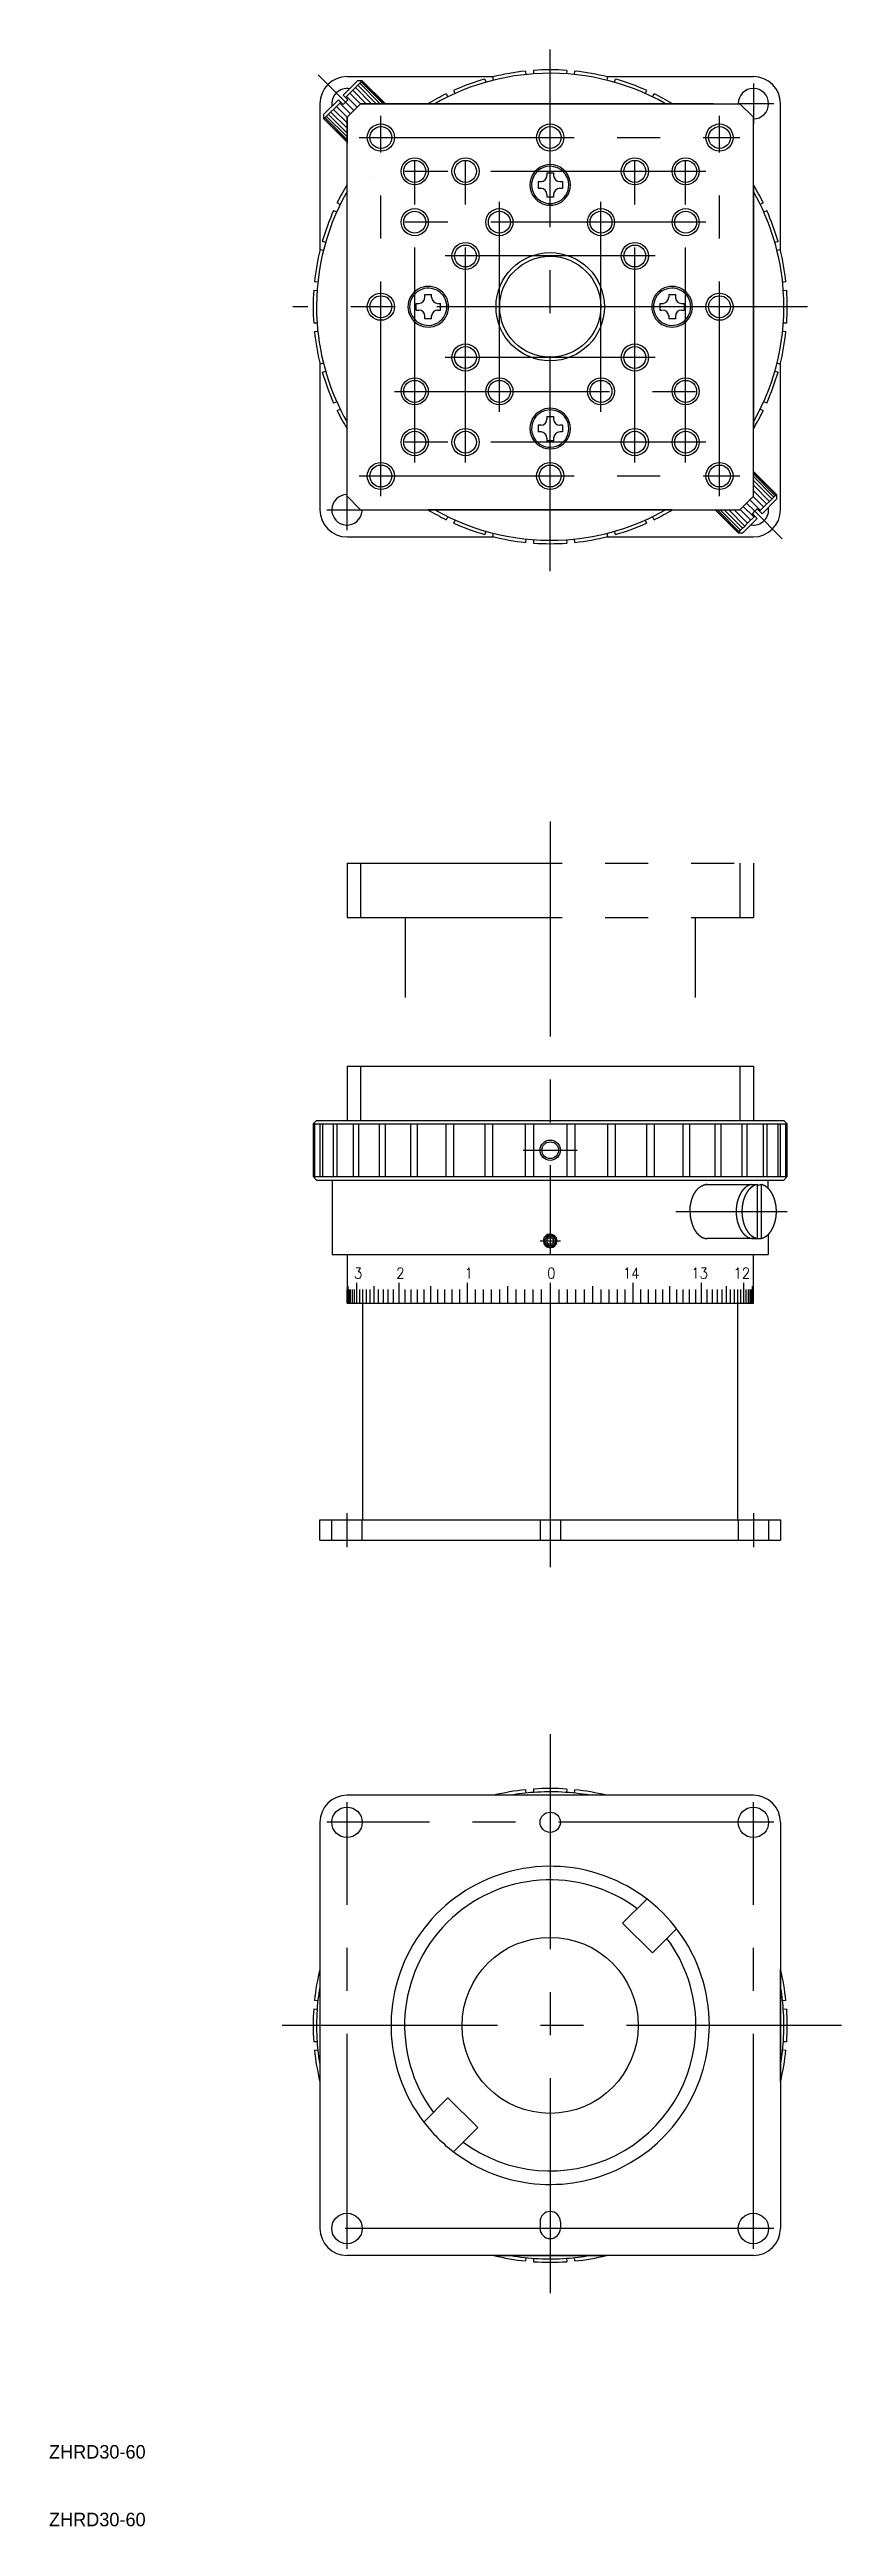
# Model space of a CAD drawing. Extents: x 10 to 127, y 10 to 376.
import ezdxf

# ---------------------------------------------------------------- set-up
doc = ezdxf.new("R2010")
doc.units = 0
for name, pattern in [('CENTER', [50.8, 31.75, -6.35, 6.35, -6.35]), ('DASHED', [19.05, 12.7, -6.35]), ('PHANTOM', [63.5, 31.75, -6.35, 6.35, -6.35, 6.35, -6.35])]:
    doc.linetypes.add(name, pattern=pattern)
doc.layers.get('0').update_dxf_attribs({"linetype": 'CONTINUOUS'})
doc.layers.add('CENTER', color=1, linetype='CENTER')
doc.styles.add('CONVERTER_2', font='txt.shx', dxfattribs={"width": 0.9})

msp = doc.modelspace()

# ---------------------------------------------------------------- texts
at = {"color": 7, "linetype": 'CONTINUOUS', "style": 'CONVERTER_2', "width": 0.9}
for s, p in [('3', (55.02, 194.32)), ('2', (61.26, 194.32)), ('1', (71.35, 194.32)), ('0', (83.55, 194.32))]:
    msp.add_text(s, height=1.6, dxfattribs=at).set_placement(p)
at = {"color": 7, "linetype": 'CONTINUOUS'}
for p in [(10, 20), (10, 10)]:
    msp.add_text('ZHRD30-60', height=2, dxfattribs=at).set_placement(p)

# ---------------------------------------------------------------- blocks, each defined once
blk = doc.blocks.new('*U23')
at = {"color": 7, "linetype": 'CONTINUOUS', "style": 'CONVERTER_2', "width": 0.9}
blk.add_text('12', height=1.6, dxfattribs=at).set_placement((111.06, 194.32))
blk = doc.blocks.new('*U24')
at = {"color": 7, "linetype": 'CONTINUOUS', "style": 'CONVERTER_2', "width": 0.9}
blk.add_text('13', height=1.6, dxfattribs=at).set_placement((104.82, 194.32))
blk = doc.blocks.new('*U25')
at = {"color": 7, "linetype": 'CONTINUOUS', "style": 'CONVERTER_2', "width": 0.9}
blk.add_text('14', height=1.6, dxfattribs=at).set_placement((94.73, 194.32))

# ---------------------------------------------------------------- linework, layer by layer
at = {"color": 7, "linetype": 'CONTINUOUS'}
for p, q in [((55.55, 371.3), (53.43, 369.18)), ((54.85, 369.88), (53.79, 368.82)), ((54, 371.9), (75.69, 371.9)), ((55.25, 370.29), (54.85, 369.88)), ((55.6, 370.64), (55.25, 370.29)), ((56.26, 371.3), (55.55, 371.3)), ((55.88, 370.92), (55.6, 370.64)), ((56.09, 371.13), (55.88, 370.92)), ((56.22, 371.25), (56.09, 371.13)), ((56.26, 371.3), (56.22, 371.25)), ((56.26, 371.3), (59.66, 367.9)), ((69.97, 369.42), (69.76, 369.87)), ((74.35, 371.54), (74.49, 371.06)), ((75.65, 371.38), (75.53, 371.86)), ((80.34, 372.71), (80.39, 372.21)), ((81.59, 372.32), (81.56, 372.82)), ((86.44, 372.82), (86.41, 372.32)), ((87.61, 372.21), (87.66, 372.71)), ((92.31, 371.9), (114, 371.9)), ((92.47, 371.86), (92.35, 371.38)), ((93.51, 371.06), (93.65, 371.54)), ((98.24, 369.87), (98.03, 369.42)), ((50, 367.9), (50, 346.21)), ((52.72, 368.47), (50.6, 366.35)), ((53.08, 368.12), (50.6, 365.64)), ((50.6, 365.64), (50.6, 366.35)), ((52.72, 368.47), (53.08, 368.12)), ((53.08, 368.12), (53.43, 367.76)), ((53.43, 369.18), (53.79, 368.82)), ((53.79, 368.12), (53.43, 367.76)), ((53.79, 368.82), (54.14, 368.47)), ((54.14, 368.47), (53.79, 368.12)), ((54, 365.9), (54.03, 365.93)), ((54.03, 365.93), (54.51, 366.41)), ((54.51, 366.41), (55, 366.9)), ((55, 366.9), (55.49, 367.39)), ((55.49, 367.39), (55.97, 367.87)), ((55.97, 367.87), (56, 367.9)), ((56, 367.9), (59.08, 367.9)), ((56.83, 367.9), (56, 367.9)), ((57.64, 367.9), (56.83, 367.9)), ((58.33, 367.9), (57.64, 367.9)), ((58.9, 367.9), (58.33, 367.9)), ((59.32, 367.9), (58.9, 367.9)), ((59.87, 367.9), (59.08, 367.9)), ((59.87, 367.9), (59.08, 367.9)), ((59.08, 367.9), (108.92, 367.9)), ((59.57, 367.9), (59.32, 367.9)), ((59.66, 367.9), (59.57, 367.9)), ((108.13, 367.9), (59.87, 367.9)), ((65.97, 367.9), (66.96, 367.9)), ((66.96, 367.9), (101.04, 367.9)), ((68.66, 369.36), (68.88, 368.91)), ((99.12, 368.91), (99.34, 369.36)), ((101.04, 367.9), (102.03, 367.9)), ((101.04, 367.9), (102.03, 367.9)), ((108.92, 367.9), (112, 367.9)), ((112, 367.9), (114, 365.9)), ((118, 346.21), (118, 367.9)), ((50.6, 365.64), (54, 362.24)), ((54, 355.93), (54, 365.9)), ((54, 365.9), (54, 365.07)), ((54, 365.07), (54, 364.26)), ((54, 364.26), (54, 363.57)), ((54, 363.57), (54, 363)), ((54, 363), (54, 362.58)), ((54, 362.82), (54, 362.03)), ((54, 362.58), (54, 362.33)), ((54, 362.33), (54, 362.24)), ((114, 313.77), (114, 365.9)), ((114, 320.86), (114, 362.03)), ((54, 354.94), (54, 355.93)), ((54, 354.94), (54, 355.93)), ((57.66, 357.08), (57.66, 357.08)), ((82.2, 356.4), (82.2, 355.4)), ((82.2, 356.4), (82.59, 356.4)), ((82.2, 355.4), (82.59, 355.4)), ((82.59, 356.4), (82.71, 356.4)), ((82.59, 355.4), (82.69, 355.4)), ((83.5, 357.7), (84, 357.7)), ((83.5, 357.7), (83.5, 357.31)), ((84, 357.7), (84.5, 357.7)), ((84.5, 357.7), (84.5, 357.31)), ((85.41, 356.4), (85.8, 356.4)), ((85.41, 355.4), (85.8, 355.4)), ((85.8, 356.4), (85.8, 355.4)), ((114, 355.93), (114, 354.94)), ((52.03, 352.14), (52.48, 351.93)), ((52.99, 353.02), (52.54, 353.24)), ((54, 320.86), (54, 354.94)), ((83.5, 354.49), (83.5, 354.1)), ((83.5, 354.49), (83.5, 354.49)), ((84, 354.1), (83.5, 354.1)), ((84.5, 354.1), (84, 354.1)), ((84.5, 354.49), (84.5, 354.4)), ((84.5, 354.4), (84.5, 354.1)), ((114, 354.94), (114, 320.86)), ((115.46, 353.24), (115.01, 353.02)), ((115.52, 351.93), (115.97, 352.14)), ((50.04, 346.37), (50.52, 346.25)), ((50.84, 347.41), (50.36, 347.55)), ((117.64, 347.55), (117.16, 347.41)), ((117.48, 346.25), (117.96, 346.37)), ((49.09, 340.34), (49.58, 340.31)), ((49.69, 341.51), (49.19, 341.56)), ((118.81, 341.56), (118.31, 341.51)), ((118.42, 340.31), (118.91, 340.34)), ((64.2, 337.9), (64.2, 338.4)), ((64.2, 338.4), (64.59, 338.4)), ((64.2, 337.4), (64.2, 337.9)), ((64.2, 337.4), (64.59, 337.4)), ((65.5, 339.7), (66.5, 339.7)), ((65.5, 339.31), (65.5, 339.7)), ((66.5, 339.31), (66.5, 339.7)), ((67.29, 338.4), (67.41, 338.4)), ((67.31, 337.4), (67.5, 337.4)), ((67.5, 338.4), (67.8, 338.4)), ((67.5, 337.4), (67.8, 337.4)), ((67.8, 337.9), (67.8, 338.4)), ((67.8, 337.4), (67.8, 337.9)), ((100.2, 338.4), (100.5, 338.4)), ((100.2, 338.4), (100.2, 337.9)), ((100.2, 337.9), (100.2, 337.4)), ((100.2, 337.4), (100.5, 337.4)), ((100.5, 338.4), (100.71, 338.4)), ((101.5, 339.7), (101.5, 339.31)), ((101.5, 339.7), (102.5, 339.7)), ((102.5, 339.7), (102.5, 339.31)), ((103.41, 338.4), (103.8, 338.4)), ((103.41, 337.4), (103.8, 337.4)), ((103.8, 338.4), (103.8, 337.9)), ((103.8, 337.9), (103.8, 337.4)), ((49.58, 335.49), (49.09, 335.46)), ((49.19, 334.24), (49.69, 334.29)), ((65.5, 336.1), (65.5, 336.49)), ((66.5, 336.1), (65.5, 336.1)), ((66.5, 336.49), (66.5, 336.59)), ((66.5, 336.1), (66.5, 336.49)), ((101.5, 336.59), (101.5, 336.49)), ((101.5, 336.49), (101.5, 336.1)), ((101.5, 336.49), (101.5, 336.49)), ((102.5, 336.1), (101.5, 336.1)), ((102.5, 336.49), (102.5, 336.1)), ((118.31, 334.29), (118.81, 334.24)), ((118.91, 335.46), (118.42, 335.49)), ((50, 329.59), (50, 307.9)), ((50.52, 329.55), (50.04, 329.43)), ((117.96, 329.43), (117.48, 329.55)), ((118, 307.9), (118, 329.59)), ((50.36, 328.25), (50.84, 328.39)), ((117.16, 328.39), (117.64, 328.25)), ((52.48, 323.87), (52.03, 323.66)), ((52.54, 322.56), (52.99, 322.78)), ((115.01, 322.78), (115.46, 322.56)), ((115.01, 322.78), (115.01, 322.78)), ((115.01, 322.78), (115.46, 322.56)), ((115.97, 323.66), (115.52, 323.87)), ((54, 319.87), (54, 320.86)), ((54, 309.9), (54, 319.87)), ((82.69, 320.4), (82.2, 320.4)), ((82.2, 320.4), (82.2, 319.4)), ((82.59, 319.4), (82.2, 319.4)), ((82.71, 319.4), (82.59, 319.4)), ((83.5, 321.7), (84, 321.7)), ((83.5, 321.7), (83.5, 321.31)), ((83.5, 318.49), (83.5, 318.1)), ((84, 321.7), (84.5, 321.7)), ((84.5, 321.7), (84.5, 321.31)), ((84.5, 318.49), (84.5, 318.1)), ((85.8, 320.4), (85.41, 320.4)), ((85.8, 319.4), (85.41, 319.4)), ((85.8, 320.4), (85.8, 319.4)), ((114, 319.87), (114, 320.86)), ((114, 320.86), (114, 319.87)), ((114, 320.86), (114, 319.87)), ((114, 313.56), (114, 319.87)), ((84, 318.1), (83.5, 318.1)), ((84.5, 318.1), (84, 318.1)), ((114, 312.98), (114, 313.77)), ((117.4, 310.16), (114, 313.56)), ((114, 313.47), (114, 313.56)), ((114, 313.22), (114, 313.47)), ((114, 312.8), (114, 313.22)), ((114, 312.23), (114, 312.8)), ((114, 311.54), (114, 312.23)), ((114, 310.73), (114, 311.54)), ((54, 310.15), (54, 310.9)), ((56, 307.9), (54, 309.9)), ((56, 307.9), (56.25, 307.9)), ((56, 307.9), (102.03, 307.9)), ((56.25, 307.9), (57, 307.9)), ((56.25, 307.9), (57, 307.9)), ((66.96, 307.9), (65.97, 307.9)), ((66.96, 307.9), (65.97, 307.9)), ((101.04, 307.9), (66.96, 307.9)), ((102.03, 307.9), (101.04, 307.9)), ((102.03, 307.9), (108.34, 307.9)), ((111.74, 304.5), (108.34, 307.9)), ((108.34, 307.9), (108.43, 307.9)), ((108.43, 307.9), (108.68, 307.9)), ((108.68, 307.9), (109.1, 307.9)), ((109.1, 307.9), (109.67, 307.9)), ((109.67, 307.9), (110.36, 307.9)), ((110.36, 307.9), (111.17, 307.9)), ((111.17, 307.9), (112, 307.9)), ((112.03, 307.93), (112, 307.9)), ((112.51, 308.41), (112.03, 307.93)), ((113, 308.9), (112.51, 308.41)), ((113.49, 309.39), (113, 308.9)), ((113.97, 309.87), (113.49, 309.39)), ((113.86, 307.33), (114.21, 307.69)), ((114, 309.9), (113.97, 309.87)), ((114, 309.9), (114, 310.73)), ((114.21, 307.69), (114.57, 308.04)), ((114.92, 307.69), (114.57, 308.04)), ((114.92, 307.69), (117.4, 310.16)), ((115.28, 307.33), (114.92, 307.69)), ((115.28, 307.33), (117.4, 309.45)), ((117.4, 310.16), (117.4, 309.45)), ((54, 303.9), (75.69, 303.9)), ((68.88, 306.89), (68.66, 306.44)), ((69.76, 305.93), (69.97, 306.38)), ((74.49, 304.74), (74.35, 304.26)), ((75.53, 303.94), (75.65, 304.43)), ((92.31, 303.9), (114, 303.9)), ((92.35, 304.43), (92.47, 303.94)), ((93.65, 304.26), (93.51, 304.74)), ((98.03, 306.38), (98.24, 305.93)), ((99.34, 306.44), (99.12, 306.89)), ((99.34, 306.44), (99.12, 306.89)), ((111.74, 304.5), (111.78, 304.55)), ((111.74, 304.5), (112.45, 304.5)), ((111.78, 304.55), (111.91, 304.67)), ((111.91, 304.67), (112.12, 304.88)), ((112.12, 304.88), (112.4, 305.17)), ((112.4, 305.17), (112.75, 305.51)), ((112.45, 304.5), (114.57, 306.63)), ((112.75, 305.51), (113.15, 305.92)), ((113.15, 305.92), (114.21, 306.98)), ((114.21, 306.98), (113.86, 307.33)), ((114.57, 306.63), (114.21, 306.98)), ((80.39, 303.59), (80.34, 303.09)), ((81.56, 302.99), (81.59, 303.48)), ((86.41, 303.48), (86.44, 302.99)), ((87.66, 303.09), (87.61, 303.59)), ((84, 298.84), (84, 298.84)), ((54, 225.69), (54, 217.69)), ((54, 225.69), (114, 225.69)), ((56, 225.69), (56, 217.69)), ((112, 225.69), (112, 217.69)), ((114, 225.69), (114, 217.69)), ((49, 217.19), (49.5, 217.69)), ((49, 217.19), (80.51, 217.19)), ((49, 217.19), (49, 209.39)), ((49.09, 209.39), (49.09, 217.19)), ((49.19, 217.19), (49.19, 209.39)), ((49.5, 217.69), (118.5, 217.69)), ((50.04, 209.39), (50.04, 217.19)), ((50.36, 217.19), (50.36, 209.39)), ((50.36, 217.19), (50.36, 209.39)), ((52.03, 209.39), (52.03, 217.19)), ((52.54, 209.39), (52.54, 217.19)), ((54, 217.69), (105.4, 217.69)), ((54.98, 209.39), (54.98, 217.19)), ((55.68, 217.19), (55.68, 209.39)), ((58.82, 209.39), (58.82, 217.19)), ((59.69, 209.39), (59.69, 217.19)), ((63.43, 209.39), (63.43, 217.19)), ((63.43, 209.39), (63.43, 217.19)), ((64.43, 209.39), (64.43, 217.19)), ((68.66, 209.39), (68.66, 217.19)), ((69.76, 209.39), (69.76, 217.19)), ((74.35, 217.19), (74.35, 209.39)), ((75.53, 209.39), (75.53, 217.19)), ((80.34, 209.39), (80.34, 217.19)), ((80.51, 217.19), (81.74, 217.19)), ((81.56, 209.39), (81.56, 217.19)), ((81.74, 217.19), (84, 217.19)), ((84, 217.19), (86.26, 217.19)), ((86.26, 217.19), (86.44, 217.19)), ((86.44, 217.19), (86.44, 209.39)), ((86.44, 217.19), (86.72, 217.19)), ((86.72, 217.19), (87.49, 217.19)), ((87.49, 217.19), (87.66, 217.19)), ((87.66, 217.19), (87.66, 209.39)), ((87.66, 217.19), (88.08, 217.19)), ((88.08, 217.19), (91.95, 217.19)), ((91.95, 217.19), (92.47, 217.19)), ((92.47, 217.19), (92.47, 209.39)), ((92.47, 217.19), (93.43, 217.19)), ((93.43, 217.19), (93.65, 217.19)), ((93.65, 209.39), (93.65, 217.19)), ((93.65, 217.19), (94.75, 217.19)), ((94.75, 217.19), (98.24, 217.19)), ((98.24, 217.19), (98.24, 209.39)), ((98.24, 217.19), (99.13, 217.19)), ((99.13, 217.19), (99.34, 217.19)), ((99.34, 217.19), (99.34, 209.39)), ((99.34, 217.19), (99.86, 217.19)), ((99.86, 217.19), (101.1, 217.19)), ((101.1, 217.19), (103.39, 217.19)), ((103.39, 217.19), (103.57, 217.19)), ((103.57, 217.19), (103.57, 209.39)), ((103.57, 217.19), (104.5, 217.19)), ((104.5, 217.19), (104.57, 217.19)), ((104.57, 217.19), (104.57, 209.39)), ((104.57, 217.19), (105.81, 217.19)), ((105.4, 217.69), (113.79, 217.69)), ((105.4, 217.69), (113.79, 217.69)), ((105.81, 217.19), (106.92, 217.19)), ((106.92, 217.19), (108.31, 217.19)), ((108.31, 217.19), (108.31, 209.39)), ((108.31, 217.19), (108.42, 217.19)), ((108.42, 217.19), (109.18, 217.19)), ((109.18, 217.19), (109.18, 209.39)), ((109.18, 217.19), (109.43, 217.19)), ((109.43, 217.19), (111.09, 217.19)), ((111.09, 217.19), (112.32, 217.19)), ((112.05, 217.19), (112.32, 217.19)), ((112.32, 209.39), (112.32, 217.19)), ((112.32, 217.19), (112.9, 217.19)), ((112.32, 217.19), (113.02, 217.19)), ((112.9, 217.19), (113.02, 217.19)), ((113.02, 217.19), (113.02, 209.39)), ((113.02, 217.19), (113.77, 217.19)), ((113.02, 217.19), (115.46, 217.19)), ((113.77, 217.19), (115.46, 217.19)), ((113.79, 217.69), (114, 217.69)), ((115.46, 217.19), (115.46, 209.39)), ((115.46, 217.19), (115.55, 217.19)), ((115.46, 217.19), (115.97, 217.19)), ((115.55, 217.19), (115.97, 217.19)), ((115.97, 217.19), (115.97, 209.39)), ((115.97, 217.19), (116.33, 217.19)), ((115.97, 217.19), (117.64, 217.19)), ((116.33, 217.19), (116.67, 217.19)), ((116.67, 217.19), (117.38, 217.19)), ((117.38, 217.19), (117.64, 217.19)), ((117.64, 209.39), (117.64, 217.19)), ((117.64, 217.19), (117.96, 217.19)), ((117.64, 217.19), (117.96, 217.19)), ((117.96, 217.19), (117.96, 209.39)), ((117.96, 217.19), (117.96, 209.39)), ((117.96, 217.19), (118.91, 217.19)), ((117.96, 217.19), (118.81, 217.19)), ((118.5, 217.69), (119, 217.19)), ((118.81, 209.39), (118.81, 217.19)), ((118.91, 217.19), (119, 217.19)), ((118.91, 217.19), (118.91, 209.39)), ((119, 209.39), (119, 217.19)), ((49, 209.39), (80.51, 209.39)), ((49, 209.39), (49.5, 208.89)), ((49.5, 208.89), (51.8, 208.89)), ((51.8, 208.89), (52, 208.89)), ((51.8, 208.89), (51.8, 197.89)), ((52, 208.89), (84, 208.89)), ((80.51, 209.39), (81.74, 209.39)), ((81.74, 209.39), (84, 209.39)), ((84, 209.39), (86.26, 209.39)), ((84, 208.89), (113.7, 208.89)), ((86.26, 209.39), (86.44, 209.39)), ((86.44, 209.39), (86.72, 209.39)), ((86.72, 209.39), (87.49, 209.39)), ((87.49, 209.39), (87.66, 209.39)), ((87.66, 209.39), (88.08, 209.39)), ((88.08, 209.39), (91.95, 209.39)), ((91.95, 209.39), (92.47, 209.39)), ((92.47, 209.39), (93.43, 209.39)), ((93.43, 209.39), (93.65, 209.39)), ((93.65, 209.39), (94.75, 209.39)), ((94.75, 209.39), (98.24, 209.39)), ((98.24, 209.39), (99.13, 209.39)), ((99.13, 209.39), (99.34, 209.39)), ((99.34, 209.39), (99.86, 209.39)), ((99.86, 209.39), (101.1, 209.39)), ((101.1, 209.39), (103.39, 209.39)), ((103.39, 209.39), (103.57, 209.39)), ((103.57, 209.39), (104.5, 209.39)), ((104.5, 209.39), (104.57, 209.39)), ((104.57, 209.39), (105.81, 209.39)), ((105.81, 209.39), (106.92, 209.39)), ((106.92, 209.39), (108.31, 209.39)), ((108.31, 209.39), (108.42, 209.39)), ((108.42, 209.39), (109.18, 209.39)), ((109.18, 209.39), (109.43, 209.39)), ((109.43, 209.39), (111.09, 209.39)), ((111.09, 209.39), (112.05, 209.39)), ((112.05, 209.39), (112.32, 209.39)), ((112.32, 209.39), (112.9, 209.39)), ((112.9, 209.39), (113.02, 209.39)), ((113.02, 209.39), (115.46, 209.39)), ((113.7, 208.89), (116, 208.89)), ((113.77, 209.39), (115.46, 209.39)), ((115.46, 209.39), (115.55, 209.39)), ((115.46, 209.39), (115.97, 209.39)), ((115.97, 209.39), (117.64, 209.39)), ((116, 208.89), (116.2, 208.89)), ((116.2, 208.89), (118.5, 208.89)), ((116.2, 207.64), (116.2, 208.89)), ((117.64, 209.39), (117.96, 209.39)), ((117.96, 209.39), (118.91, 209.39)), ((118.5, 208.89), (119, 209.39)), ((118.91, 209.39), (119, 209.39)), ((107.19, 208.25), (107.34, 208.25)), ((107.19, 208.25), (111.64, 208.25)), ((111.64, 208.25), (114.64, 208.25)), ((114.57, 208.22), (114.57, 208.05)), ((114.57, 208.22), (114.57, 208.22)), ((115.13, 208.22), (114.57, 208.05)), ((114.57, 208.05), (114.57, 204.25)), ((115.13, 208.22), (115.13, 204.25)), ((115.13, 208.22), (115.13, 208.22)), ((114.57, 204.25), (114.57, 200.27)), ((115.13, 204.25), (115.13, 200.27)), ((51.8, 197.89), (54, 197.89)), ((54, 197.89), (84, 197.89)), ((54, 197.89), (54, 190.69)), ((83.13, 200.39), (84, 200.89)), ((83.13, 199.39), (83.13, 200.39)), ((84, 198.89), (83.13, 199.39)), ((84, 200.89), (84.87, 200.39)), ((84.87, 199.39), (84, 198.89)), ((84, 197.89), (114, 197.89)), ((84.87, 200.39), (84.87, 199.39)), ((114.57, 200.25), (107.19, 200.25)), ((114, 200.25), (114, 200.25)), ((114, 200.25), (114.57, 200.25)), ((114, 197.89), (116.2, 197.89)), ((114, 190.69), (114, 197.89)), ((114.57, 200.27), (114.57, 200.25)), ((114.57, 200.27), (115.13, 200.27)), ((114.57, 200.25), (114.57, 200.22)), ((115.13, 200.27), (115.13, 200.27)), ((115.13, 200.27), (115.13, 200.27)), ((116.2, 200.85), (116.2, 197.89)), ((54, 190.69), (114, 190.69)), ((56.3, 190.69), (56.3, 158.69)), ((84, 190.69), (84, 183.89)), ((111.7, 190.69), (114, 190.69)), ((111.7, 158.69), (111.7, 190.69)), ((113.21, 190.69), (113.47, 190.69)), ((113.47, 190.69), (113.68, 190.69)), ((113.68, 190.69), (113.84, 190.69)), ((113.84, 190.69), (113.94, 190.69)), ((113.94, 190.69), (113.99, 190.69)), ((113.99, 190.69), (114, 190.69)), ((50, 155.69), (50, 158.69)), ((50, 158.69), (51.75, 158.69)), ((51.75, 158.69), (56.25, 158.69)), ((56.25, 158.69), (82.5, 158.69)), ((82.5, 158.69), (85.5, 158.69)), ((85.5, 158.69), (111.75, 158.69)), ((111.75, 158.69), (116.25, 158.69)), ((116.25, 158.69), (118, 158.69)), ((118, 158.69), (118, 155.69)), ((50, 155.69), (51.75, 155.69)), ((51.75, 155.69), (82.5, 155.69)), ((82.5, 155.69), (85.5, 155.69)), ((85.5, 155.69), (86, 155.69)), ((86, 155.69), (118, 155.69)), ((75.69, 118), (54, 118)), ((78.15, 118), (75.69, 118)), ((89.85, 118), (78.15, 118)), ((80.34, 118.81), (80.39, 118.31)), ((80.39, 118.31), (80.39, 118.31)), ((81.59, 118.42), (81.56, 118.91)), ((86.44, 118.91), (86.41, 118.42)), ((87.61, 118.31), (87.66, 118.81)), ((92.31, 118), (89.85, 118)), ((114, 118), (92.31, 118)), ((50, 114), (50, 54)), ((118, 114), (118, 54)), ((98.28, 102.66), (94.7, 99.09)), ((94.7, 99.09), (94.7, 99.09)), ((99.09, 94.7), (94.7, 99.09)), ((102.66, 98.28), (99.09, 94.7)), ((50, 92.31), (50, 89.85)), ((118, 89.85), (118, 92.31)), ((50, 89.85), (50, 78.15)), ((118, 78.15), (118, 89.85)), ((49.09, 86.44), (49.58, 86.41)), ((49.69, 87.61), (49.19, 87.66)), ((118.81, 87.66), (118.31, 87.61)), ((118.31, 87.61), (118.31, 87.61)), ((118.42, 86.41), (118.91, 86.44)), ((49.58, 81.59), (49.09, 81.56)), ((118.91, 81.56), (118.42, 81.59)), ((49.19, 80.34), (49.69, 80.39)), ((49.69, 80.39), (49.69, 80.39)), ((50, 78.15), (50, 75.69)), ((118, 75.69), (118, 78.15)), ((118.31, 80.39), (118.81, 80.34)), ((65.34, 69.72), (68.91, 73.3)), ((68.91, 73.3), (73.3, 68.91)), ((69.72, 65.34), (73.3, 68.91)), ((73.3, 68.91), (73.3, 68.91)), ((82.5, 55), (82.5, 54)), ((85.5, 55), (85.5, 54)), ((114, 50), (54, 50)), ((75.69, 50), (78.15, 50)), ((78.15, 50), (89.85, 50)), ((80.39, 49.69), (80.34, 49.19)), ((81.56, 49.09), (81.59, 49.58)), ((86.41, 49.58), (86.44, 49.09)), ((87.61, 49.69), (87.61, 49.69)), ((87.66, 49.19), (87.61, 49.69)), ((89.85, 50), (92.31, 50))]:
    msp.add_line(p, q, dxfattribs=at)
at = {"color": 3, "linetype": 'CONTINUOUS'}
for p, q in [((54.85, 369.88), (56.83, 367.9)), ((55.25, 370.29), (57.64, 367.9)), ((55.6, 370.64), (58.33, 367.9)), ((55.88, 370.92), (58.9, 367.9)), ((56.09, 371.13), (59.32, 367.9)), ((56.22, 371.25), (59.57, 367.9)), ((54, 363), (50.98, 366.02)), ((54, 363.57), (51.27, 366.3)), ((54, 364.26), (51.61, 366.65)), ((54, 365.07), (52.02, 367.05)), ((54.03, 365.93), (52.46, 367.5)), ((54.51, 366.41), (52.94, 367.98)), ((55, 366.9), (53.79, 368.12)), ((55, 366.9), (53.79, 368.12)), ((53.92, 368.96), (55.49, 367.39)), ((54.4, 369.44), (55.97, 367.87)), ((54, 362.33), (50.65, 365.68)), ((54, 362.58), (50.77, 365.81)), ((114, 313.47), (117.35, 310.12)), ((114, 313.22), (117.23, 309.99)), ((114, 312.8), (117.02, 309.78)), ((114, 312.23), (116.73, 309.5)), ((114, 311.54), (116.39, 309.15)), ((111.78, 304.55), (108.43, 307.9)), ((111.91, 304.67), (108.68, 307.9)), ((112.12, 304.88), (109.1, 307.9)), ((112.4, 305.17), (109.67, 307.9)), ((112.75, 305.51), (110.36, 307.9)), ((113.15, 305.92), (111.17, 307.9)), ((113.6, 306.36), (112.03, 307.93)), ((114.08, 306.84), (112.51, 308.41)), ((113, 308.9), (114.21, 307.69)), ((113, 308.9), (114.21, 307.69)), ((113.49, 309.39), (115.06, 307.82)), ((113.97, 309.87), (115.54, 308.3)), ((114, 310.73), (115.98, 308.75)), ((54.01, 190.69), (54.01, 192.69)), ((54.06, 190.69), (54.06, 192.69)), ((54.16, 190.69), (54.16, 193.19)), ((54.32, 190.69), (54.32, 192.69)), ((54.53, 190.69), (54.53, 192.69)), ((54.79, 190.69), (54.79, 192.69)), ((55.11, 190.69), (55.11, 192.69)), ((55.47, 190.69), (55.47, 193.69)), ((55.88, 190.69), (55.88, 192.69)), ((56.34, 190.69), (56.34, 192.69)), ((56.86, 190.69), (56.86, 192.69)), ((57.41, 190.69), (57.41, 192.69)), ((58.02, 190.69), (58.02, 193.19)), ((58.67, 190.69), (58.67, 192.69)), ((59.37, 190.69), (59.37, 192.69)), ((60.1, 190.69), (60.1, 192.69)), ((60.88, 190.69), (60.88, 192.69)), ((61.71, 190.69), (61.71, 193.69)), ((62.57, 190.69), (62.57, 192.69)), ((63.46, 190.69), (63.46, 192.69)), ((64.4, 190.69), (64.4, 192.69)), ((65.37, 190.69), (65.37, 192.69)), ((66.37, 190.69), (66.37, 193.19)), ((67.4, 190.69), (67.4, 192.69)), ((68.46, 190.69), (68.46, 192.69)), ((69.55, 190.69), (69.55, 192.69)), ((70.66, 190.69), (70.66, 192.69)), ((71.8, 190.69), (71.8, 193.69)), ((72.96, 190.69), (72.96, 192.69)), ((74.13, 190.69), (74.13, 192.69)), ((75.33, 190.69), (75.33, 192.69)), ((76.54, 190.69), (76.54, 192.69)), ((77.76, 190.69), (77.76, 193.19)), ((79, 190.69), (79, 192.69)), ((80.24, 190.69), (80.24, 192.69)), ((81.49, 190.69), (81.49, 192.69)), ((82.74, 190.69), (82.74, 192.69)), ((84, 193.69), (84, 190.69)), ((84, 193.69), (84, 190.69)), ((85.26, 192.69), (85.26, 190.69)), ((86.51, 192.69), (86.51, 190.69)), ((87.76, 192.69), (87.76, 190.69)), ((89, 192.69), (89, 190.69)), ((90.24, 193.19), (90.24, 190.69)), ((91.46, 192.69), (91.46, 190.69)), ((92.67, 192.69), (92.67, 190.69)), ((93.87, 192.69), (93.87, 190.69)), ((95.04, 192.69), (95.04, 190.69)), ((96.2, 193.69), (96.2, 190.69)), ((97.34, 192.69), (97.34, 190.69)), ((98.45, 192.69), (98.45, 190.69)), ((99.54, 192.69), (99.54, 190.69)), ((100.6, 192.69), (100.6, 190.69)), ((101.63, 193.19), (101.63, 190.69)), ((102.63, 192.69), (102.63, 190.69)), ((103.6, 192.69), (103.6, 190.69)), ((104.54, 192.69), (104.54, 190.69)), ((105.43, 192.69), (105.43, 190.69)), ((106.29, 193.69), (106.29, 190.69)), ((107.12, 192.69), (107.12, 190.69)), ((107.9, 192.69), (107.9, 190.69)), ((108.63, 192.69), (108.63, 190.69)), ((109.33, 192.69), (109.33, 190.69)), ((109.98, 193.19), (109.98, 190.69)), ((110.59, 192.69), (110.59, 190.69)), ((111.14, 192.69), (111.14, 190.69)), ((111.66, 192.69), (111.66, 190.69)), ((112.12, 192.69), (112.12, 190.69)), ((112.53, 193.69), (112.53, 190.69)), ((112.89, 192.69), (112.89, 190.69)), ((113.21, 192.69), (113.21, 190.69)), ((113.47, 192.69), (113.47, 190.69)), ((113.68, 192.69), (113.68, 190.69)), ((113.84, 193.19), (113.84, 190.69)), ((113.94, 192.69), (113.94, 190.69)), ((113.99, 192.69), (113.99, 190.69))]:
    msp.add_line(p, q, dxfattribs=at)
at = {"color": 3, "linetype": 'PHANTOM'}
for p, q in [((54, 255.69), (114, 255.69)), ((54, 255.69), (54, 247.69)), ((56, 255.69), (56, 247.69)), ((112, 255.69), (112, 247.69)), ((114, 255.69), (114, 247.69)), ((54, 247.69), (105.4, 247.69)), ((62.6, 247.69), (62.6, 235.86)), ((62.6, 247.69), (62.6, 244.49)), ((105.4, 247.69), (113.79, 247.69)), ((105.4, 247.69), (105.4, 235.86)), ((105.4, 247.69), (113.79, 247.69)), ((105.4, 247.69), (105.4, 244.49)), ((113.79, 247.69), (114, 247.69))]:
    msp.add_line(p, q, dxfattribs=at)
at = {"color": 3, "linetype": 'DASHED'}
for p, q in [((51.75, 155.69), (51.75, 158.69)), ((56.25, 155.69), (56.25, 158.69)), ((82.5, 158.69), (82.5, 155.69)), ((85.5, 158.69), (85.5, 155.69)), ((111.75, 158.69), (111.75, 155.69)), ((116.25, 158.69), (116.25, 155.69))]:
    msp.add_line(p, q, dxfattribs=at)
at = {"color": 7}
for points in [[(104.65, 204.25, 0), (104.65, 204.25, 0), (104.65, 204.26, 0), (104.65, 204.27, 0), (104.65, 204.27, 0), (104.65, 204.28, 0), (104.65, 204.29, 0), (104.65, 204.29, 0), (104.65, 204.3, 0), (104.65, 204.31, 0), (104.65, 204.32, 0), (104.65, 204.32, 0), (104.65, 204.33, 0), (104.65, 204.34, 0), (104.65, 204.34, 0), (104.65, 204.35, 0), (104.65, 204.36, 0), (104.65, 204.37, 0), (104.65, 204.37, 0), (104.65, 204.38, 0), (104.65, 204.39, 0), (104.65, 204.39, 0), (104.65, 204.4, 0), (104.65, 204.41, 0), (104.65, 204.41, 0), (104.65, 204.42, 0), (104.65, 204.43, 0), (104.65, 204.44, 0), (104.65, 204.44, 0), (104.65, 204.45, 0), (104.65, 204.46, 0), (104.65, 204.47, 0), (104.65, 204.47, 0), (104.65, 204.48, 0), (104.65, 204.49, 0), (104.65, 204.49, 0), (104.65, 204.5, 0), (104.65, 204.51, 0), (104.65, 204.51, 0), (104.66, 204.52, 0), (104.66, 204.53, 0), (104.66, 204.53, 0), (104.66, 204.54, 0), (104.66, 204.55, 0), (104.66, 204.56, 0), (104.66, 204.56, 0), (104.66, 204.57, 0), (104.66, 204.58, 0), (104.66, 204.59, 0), (104.66, 204.59, 0), (104.66, 204.6, 0), (104.66, 204.61, 0), (104.66, 204.61, 0), (104.66, 204.62, 0), (104.66, 204.63, 0), (104.66, 204.63, 0), (104.66, 204.64, 0), (104.66, 204.65, 0), (104.66, 204.66, 0), (104.66, 204.66, 0), (104.66, 204.67, 0), (104.66, 204.68, 0), (104.66, 204.68, 0), (104.66, 204.69, 0), (104.67, 204.7, 0), (104.67, 204.71, 0), (104.67, 204.71, 0), (104.67, 204.72, 0), (104.67, 204.73, 0), (104.67, 204.73, 0), (104.67, 204.74, 0), (104.67, 204.75, 0), (104.67, 204.75, 0), (104.67, 204.76, 0), (104.67, 204.77, 0), (104.67, 204.78, 0), (104.67, 204.78, 0), (104.67, 204.79, 0), (104.67, 204.8, 0), (104.67, 204.8, 0), (104.67, 204.81, 0), (104.67, 204.82, 0), (104.68, 204.82, 0), (104.68, 204.83, 0), (104.68, 204.84, 0), (104.68, 204.85, 0), (104.68, 204.85, 0), (104.68, 204.86, 0), (104.68, 204.87, 0), (104.68, 204.87, 0), (104.68, 204.88, 0), (104.68, 204.89, 0), (104.68, 204.9, 0), (104.68, 204.9, 0), (104.68, 204.91, 0), (104.69, 204.92, 0), (104.69, 204.92, 0), (104.69, 204.93, 0), (104.69, 204.94, 0), (104.69, 204.94, 0), (104.69, 204.95, 0), (104.69, 204.96, 0), (104.69, 204.97, 0), (104.69, 204.97, 0), (104.69, 204.98, 0), (104.69, 204.99, 0), (104.69, 204.99, 0), (104.69, 205, 0), (104.69, 205.01, 0), (104.7, 205.01, 0), (104.7, 205.02, 0), (104.7, 205.03, 0), (104.7, 205.04, 0), (104.7, 205.04, 0), (104.7, 205.05, 0), (104.7, 205.06, 0), (104.7, 205.06, 0), (104.7, 205.07, 0), (104.7, 205.08, 0), (104.7, 205.09, 0), (104.71, 205.09, 0), (104.71, 205.1, 0), (104.71, 205.11, 0), (104.71, 205.11, 0), (104.71, 205.12, 0), (104.71, 205.13, 0), (104.71, 205.13, 0), (104.71, 205.14, 0), (104.71, 205.15, 0), (104.72, 205.16, 0), (104.72, 205.16, 0), (104.72, 205.17, 0), (104.72, 205.18, 0), (104.72, 205.18, 0), (104.72, 205.19, 0), (104.72, 205.2, 0), (104.72, 205.2, 0), (104.72, 205.21, 0), (104.72, 205.22, 0), (104.73, 205.22, 0), (104.73, 205.23, 0), (104.73, 205.24, 0), (104.73, 205.25, 0), (104.73, 205.25, 0), (104.73, 205.26, 0), (104.73, 205.27, 0), (104.73, 205.27, 0), (104.73, 205.28, 0), (104.74, 205.29, 0), (104.74, 205.29, 0), (104.74, 205.3, 0), (104.74, 205.31, 0), (104.74, 205.32, 0), (104.74, 205.32, 0), (104.74, 205.33, 0), (104.75, 205.34, 0), (104.75, 205.34, 0), (104.75, 205.35, 0), (104.75, 205.36, 0), (104.75, 205.37, 0), (104.75, 205.37, 0), (104.75, 205.38, 0), (104.75, 205.39, 0), (104.76, 205.39, 0), (104.76, 205.4, 0), (104.76, 205.41, 0), (104.76, 205.41, 0), (104.76, 205.42, 0), (104.76, 205.43, 0), (104.76, 205.43, 0), (104.77, 205.44, 0), (104.77, 205.45, 0), (104.77, 205.46, 0), (104.77, 205.46, 0), (104.77, 205.47, 0), (104.77, 205.48, 0), (104.77, 205.48, 0), (104.78, 205.49, 0), (104.78, 205.5, 0), (104.78, 205.5, 0), (104.78, 205.51, 0), (104.78, 205.52, 0), (104.78, 205.52, 0), (104.78, 205.53, 0), (104.78, 205.54, 0), (104.79, 205.54, 0), (104.79, 205.55, 0), (104.79, 205.56, 0), (104.79, 205.57, 0), (104.79, 205.57, 0), (104.79, 205.58, 0), (104.8, 205.59, 0), (104.8, 205.59, 0), (104.8, 205.6, 0), (104.8, 205.61, 0), (104.8, 205.61, 0), (104.8, 205.62, 0), (104.81, 205.63, 0), (104.81, 205.63, 0), (104.81, 205.64, 0), (104.81, 205.65, 0), (104.81, 205.66, 0), (104.81, 205.66, 0), (104.81, 205.67, 0), (104.82, 205.68, 0), (104.82, 205.68, 0), (104.82, 205.69, 0), (104.82, 205.7, 0), (104.82, 205.7, 0), (104.83, 205.71, 0), (104.83, 205.72, 0), (104.83, 205.72, 0), (104.83, 205.73, 0), (104.83, 205.74, 0), (104.83, 205.75, 0), (104.84, 205.75, 0), (104.84, 205.76, 0), (104.84, 205.76, 0), (104.84, 205.77, 0), (104.84, 205.78, 0), (104.84, 205.79, 0), (104.85, 205.79, 0), (104.85, 205.8, 0), (104.85, 205.81, 0), (104.85, 205.81, 0), (104.85, 205.82, 0), (104.86, 205.83, 0), (104.86, 205.83, 0), (104.86, 205.84, 0), (104.86, 205.85, 0), (104.86, 205.85, 0), (104.87, 205.86, 0), (104.87, 205.87, 0), (104.87, 205.88, 0), (104.87, 205.88, 0), (104.87, 205.89, 0), (104.88, 205.9, 0), (104.88, 205.9, 0), (104.88, 205.91, 0), (104.88, 205.92, 0), (104.88, 205.92, 0), (104.89, 205.93, 0), (104.89, 205.94, 0), (104.89, 205.94, 0), (104.89, 205.95, 0), (104.89, 205.96, 0), (104.89, 205.96, 0), (104.9, 205.97, 0), (104.9, 205.98, 0), (104.9, 205.98, 0), (104.9, 205.99, 0), (104.91, 206, 0), (104.91, 206, 0), (104.91, 206.01, 0), (104.91, 206.02, 0), (104.91, 206.02, 0), (104.92, 206.03, 0), (104.92, 206.04, 0), (104.92, 206.04, 0), (104.92, 206.05, 0), (104.92, 206.06, 0), (104.93, 206.06, 0), (104.93, 206.07, 0), (104.93, 206.08, 0), (104.93, 206.09, 0), (104.94, 206.09, 0), (104.94, 206.1, 0), (104.94, 206.1, 0), (104.94, 206.11, 0), (104.94, 206.12, 0), (104.95, 206.12, 0), (104.95, 206.13, 0), (104.95, 206.14, 0), (104.95, 206.15, 0), (104.96, 206.15, 0), (104.96, 206.16, 0), (104.96, 206.16, 0), (104.96, 206.17, 0), (104.97, 206.18, 0), (104.97, 206.19, 0), (104.97, 206.19, 0), (104.97, 206.2, 0), (104.97, 206.21, 0), (104.98, 206.21, 0), (104.98, 206.22, 0), (104.98, 206.22, 0), (104.98, 206.23, 0), (104.99, 206.24, 0), (104.99, 206.25, 0), (104.99, 206.25, 0), (104.99, 206.26, 0), (105, 206.26, 0), (105, 206.27, 0), (105, 206.28, 0), (105, 206.28, 0), (105.01, 206.29, 0), (105.01, 206.3, 0), (105.01, 206.31, 0), (105.01, 206.31, 0), (105.02, 206.32, 0), (105.02, 206.32, 0), (105.02, 206.33, 0), (105.03, 206.34, 0), (105.03, 206.34, 0), (105.03, 206.35, 0), (105.03, 206.36, 0), (105.03, 206.36, 0), (105.04, 206.37, 0), (105.04, 206.38, 0), (105.04, 206.38, 0), (105.05, 206.39, 0), (105.05, 206.4, 0), (105.05, 206.4, 0), (105.05, 206.41, 0), (105.06, 206.42, 0), (105.06, 206.42, 0), (105.06, 206.43, 0), (105.06, 206.44, 0), (105.07, 206.44, 0), (105.07, 206.45, 0), (105.07, 206.46, 0), (105.08, 206.46, 0), (105.08, 206.47, 0), (105.08, 206.47, 0), (105.08, 206.48, 0), (105.09, 206.49, 0), (105.09, 206.5, 0), (105.09, 206.5, 0), (105.09, 206.51, 0), (105.1, 206.51, 0), (105.1, 206.52, 0), (105.1, 206.53, 0), (105.11, 206.53, 0), (105.11, 206.54, 0), (105.11, 206.55, 0), (105.11, 206.55, 0), (105.12, 206.56, 0), (105.12, 206.57, 0), (105.12, 206.57, 0), (105.13, 206.58, 0), (105.13, 206.59, 0), (105.13, 206.59, 0), (105.14, 206.6, 0), (105.14, 206.6, 0), (105.14, 206.61, 0), (105.14, 206.62, 0), (105.15, 206.62, 0), (105.15, 206.63, 0), (105.15, 206.64, 0), (105.16, 206.64, 0), (105.16, 206.65, 0), (105.16, 206.66, 0), (105.17, 206.66, 0), (105.17, 206.67, 0), (105.17, 206.68, 0), (105.17, 206.68, 0), (105.18, 206.69, 0), (105.18, 206.69, 0), (105.19, 206.7, 0), (105.19, 206.71, 0), (105.19, 206.71, 0), (105.19, 206.72, 0), (105.2, 206.73, 0), (105.2, 206.73, 0), (105.2, 206.74, 0), (105.21, 206.75, 0), (105.21, 206.75, 0), (105.21, 206.76, 0), (105.22, 206.76, 0), (105.22, 206.77, 0), (105.22, 206.78, 0), (105.23, 206.78, 0), (105.23, 206.79, 0), (105.23, 206.79, 0), (105.24, 206.8, 0), (105.24, 206.81, 0), (105.24, 206.81, 0), (105.25, 206.82, 0), (105.25, 206.83, 0), (105.25, 206.83, 0), (105.26, 206.84, 0), (105.26, 206.84, 0), (105.26, 206.85, 0), (105.27, 206.86, 0), (105.27, 206.86, 0), (105.27, 206.87, 0), (105.28, 206.88, 0), (105.28, 206.88, 0), (105.28, 206.89, 0), (105.29, 206.9, 0), (105.29, 206.9, 0), (105.29, 206.91, 0), (105.3, 206.91, 0), (105.3, 206.92, 0), (105.3, 206.93, 0), (105.31, 206.93, 0), (105.31, 206.94, 0), (105.31, 206.94, 0), (105.32, 206.95, 0), (105.32, 206.96, 0), (105.33, 206.96, 0), (105.33, 206.97, 0), (105.33, 206.97, 0), (105.34, 206.98, 0), (105.34, 206.99, 0), (105.34, 206.99, 0), (105.35, 207, 0), (105.35, 207, 0), (105.36, 207.01, 0), (105.36, 207.02, 0), (105.36, 207.02, 0), (105.37, 207.03, 0), (105.37, 207.03, 0), (105.37, 207.04, 0), (105.38, 207.05, 0), (105.38, 207.05, 0), (105.39, 207.06, 0), (105.39, 207.06, 0), (105.39, 207.07, 0), (105.4, 207.08, 0), (105.4, 207.08, 0), (105.4, 207.09, 0), (105.41, 207.09, 0), (105.41, 207.1, 0), (105.42, 207.11, 0), (105.42, 207.11, 0), (105.42, 207.12, 0), (105.43, 207.12, 0), (105.43, 207.13, 0), (105.44, 207.14, 0), (105.44, 207.14, 0), (105.44, 207.15, 0), (105.45, 207.15, 0), (105.45, 207.16, 0), (105.45, 207.16, 0), (105.46, 207.17, 0), (105.46, 207.18, 0), (105.47, 207.18, 0), (105.47, 207.19, 0), (105.47, 207.19, 0), (105.48, 207.2, 0), (105.48, 207.21, 0), (105.49, 207.21, 0), (105.49, 207.22, 0), (105.5, 207.22, 0), (105.5, 207.23, 0), (105.5, 207.24, 0), (105.51, 207.24, 0), (105.51, 207.25, 0), (105.52, 207.25, 0), (105.52, 207.26, 0), (105.52, 207.26, 0), (105.53, 207.27, 0), (105.53, 207.28, 0), (105.54, 207.28, 0), (105.54, 207.29, 0), (105.55, 207.29, 0), (105.55, 207.3, 0), (105.55, 207.3, 0), (105.56, 207.31, 0), (105.56, 207.31, 0), (105.57, 207.32, 0), (105.57, 207.33, 0), (105.58, 207.33, 0), (105.58, 207.34, 0), (105.58, 207.34, 0), (105.59, 207.35, 0), (105.59, 207.35, 0), (105.6, 207.36, 0), (105.6, 207.37, 0), (105.61, 207.37, 0), (105.61, 207.38, 0), (105.61, 207.38, 0), (105.62, 207.39, 0), (105.62, 207.39, 0), (105.63, 207.4, 0), (105.63, 207.4, 0), (105.64, 207.41, 0), (105.64, 207.41, 0), (105.65, 207.42, 0), (105.65, 207.43, 0), (105.66, 207.43, 0), (105.66, 207.44, 0), (105.66, 207.44, 0), (105.67, 207.45, 0), (105.67, 207.45, 0), (105.68, 207.46, 0), (105.68, 207.46, 0), (105.69, 207.47, 0), (105.69, 207.47, 0), (105.7, 207.48, 0), (105.7, 207.49, 0), (105.71, 207.49, 0), (105.71, 207.5, 0), (105.72, 207.5, 0), (105.72, 207.51, 0), (105.72, 207.51, 0), (105.73, 207.52, 0), (105.73, 207.52, 0), (105.74, 207.53, 0), (105.74, 207.53, 0), (105.75, 207.54, 0), (105.75, 207.54, 0), (105.76, 207.55, 0), (105.76, 207.55, 0), (105.77, 207.56, 0), (105.77, 207.56, 0), (105.78, 207.57, 0), (105.78, 207.57, 0), (105.79, 207.58, 0), (105.79, 207.58, 0), (105.8, 207.59, 0), (105.8, 207.59, 0), (105.81, 207.6, 0), (105.81, 207.6, 0), (105.82, 207.61, 0), (105.82, 207.61, 0), (105.83, 207.62, 0), (105.83, 207.62, 0), (105.84, 207.63, 0), (105.84, 207.63, 0), (105.85, 207.64, 0), (105.85, 207.64, 0), (105.86, 207.65, 0), (105.86, 207.65, 0), (105.87, 207.66, 0), (105.87, 207.66, 0), (105.88, 207.67, 0), (105.88, 207.67, 0), (105.89, 207.68, 0), (105.89, 207.68, 0), (105.9, 207.69, 0), (105.9, 207.69, 0), (105.91, 207.7, 0), (105.91, 207.7, 0), (105.92, 207.71, 0), (105.92, 207.71, 0), (105.93, 207.72, 0), (105.94, 207.72, 0), (105.94, 207.73, 0), (105.94, 207.73, 0), (105.95, 207.74, 0), (105.96, 207.74, 0), (105.96, 207.75, 0), (105.97, 207.75, 0), (105.97, 207.75, 0), (105.98, 207.76, 0), (105.98, 207.76, 0), (105.99, 207.77, 0), (105.99, 207.77, 0), (106, 207.78, 0), (106, 207.78, 0), (106.01, 207.79, 0), (106.02, 207.79, 0), (106.02, 207.79, 0), (106.03, 207.8, 0), (106.03, 207.8, 0), (106.04, 207.81, 0), (106.04, 207.81, 0), (106.05, 207.82, 0), (106.05, 207.82, 0), (106.06, 207.83, 0), (106.06, 207.83, 0), (106.07, 207.84, 0), (106.08, 207.84, 0), (106.08, 207.84, 0), (106.09, 207.85, 0), (106.09, 207.85, 0), (106.1, 207.86, 0), (106.11, 207.86, 0), (106.11, 207.87, 0), (106.12, 207.87, 0), (106.12, 207.87, 0), (106.13, 207.88, 0), (106.13, 207.88, 0), (106.14, 207.88, 0), (106.14, 207.89, 0), (106.15, 207.89, 0), (106.16, 207.9, 0), (106.16, 207.9, 0), (106.17, 207.91, 0), (106.17, 207.91, 0), (106.18, 207.91, 0), (106.19, 207.92, 0), (106.19, 207.92, 0), (106.2, 207.93, 0), (106.2, 207.93, 0), (106.21, 207.93, 0), (106.22, 207.94, 0), (106.22, 207.94, 0), (106.23, 207.94, 0), (106.23, 207.95, 0), (106.24, 207.95, 0), (106.25, 207.96, 0), (106.25, 207.96, 0), (106.26, 207.96, 0), (106.26, 207.97, 0), (106.27, 207.97, 0), (106.28, 207.97, 0), (106.28, 207.98, 0), (106.29, 207.98, 0), (106.29, 207.99, 0), (106.3, 207.99, 0), (106.31, 207.99, 0), (106.31, 208, 0), (106.32, 208, 0), (106.32, 208, 0), (106.33, 208.01, 0), (106.34, 208.01, 0), (106.34, 208.01, 0), (106.35, 208.02, 0), (106.36, 208.02, 0), (106.36, 208.03, 0), (106.37, 208.03, 0), (106.37, 208.03, 0), (106.38, 208.03, 0), (106.39, 208.04, 0), (106.39, 208.04, 0), (106.4, 208.04, 0), (106.41, 208.05, 0), (106.41, 208.05, 0), (106.42, 208.05, 0), (106.42, 208.06, 0), (106.43, 208.06, 0), (106.44, 208.06, 0), (106.44, 208.07, 0), (106.45, 208.07, 0), (106.45, 208.07, 0), (106.46, 208.08, 0), (106.47, 208.08, 0), (106.47, 208.08, 0), (106.48, 208.09, 0), (106.49, 208.09, 0), (106.49, 208.09, 0), (106.5, 208.09, 0), (106.51, 208.1, 0), (106.51, 208.1, 0), (106.52, 208.1, 0), (106.53, 208.1, 0), (106.53, 208.11, 0), (106.54, 208.11, 0), (106.55, 208.11, 0), (106.55, 208.12, 0), (106.56, 208.12, 0), (106.57, 208.12, 0), (106.57, 208.12, 0), (106.58, 208.13, 0), (106.58, 208.13, 0), (106.59, 208.13, 0), (106.6, 208.13, 0), (106.61, 208.14, 0), (106.61, 208.14, 0), (106.62, 208.14, 0), (106.62, 208.14, 0), (106.63, 208.15, 0), (106.64, 208.15, 0), (106.64, 208.15, 0), (106.65, 208.15, 0), (106.66, 208.16, 0), (106.67, 208.16, 0), (106.67, 208.16, 0), (106.68, 208.16, 0), (106.69, 208.16, 0), (106.69, 208.17, 0), (106.7, 208.17, 0), (106.71, 208.17, 0), (106.71, 208.17, 0), (106.72, 208.18, 0), (106.73, 208.18, 0), (106.73, 208.18, 0), (106.74, 208.18, 0), (106.75, 208.18, 0), (106.75, 208.19, 0), (106.76, 208.19, 0), (106.77, 208.19, 0), (106.77, 208.19, 0), (106.78, 208.19, 0), (106.79, 208.19, 0), (106.8, 208.2, 0), (106.8, 208.2, 0), (106.81, 208.2, 0), (106.81, 208.2, 0), (106.82, 208.2, 0), (106.83, 208.2, 0), (106.84, 208.21, 0), (106.84, 208.21, 0), (106.85, 208.21, 0), (106.86, 208.21, 0), (106.86, 208.21, 0), (106.87, 208.21, 0), (106.88, 208.21, 0), (106.89, 208.22, 0), (106.89, 208.22, 0), (106.9, 208.22, 0), (106.91, 208.22, 0), (106.91, 208.22, 0), (106.92, 208.22, 0), (106.93, 208.22, 0), (106.93, 208.22, 0), (106.94, 208.22, 0), (106.95, 208.23, 0), (106.95, 208.23, 0), (106.96, 208.23, 0), (106.97, 208.23, 0), (106.97, 208.23, 0), (106.98, 208.23, 0), (106.99, 208.23, 0), (107, 208.23, 0), (107, 208.23, 0), (107.01, 208.24, 0), (107.02, 208.24, 0), (107.03, 208.24, 0), (107.03, 208.24, 0), (107.04, 208.24, 0), (107.05, 208.24, 0), (107.05, 208.24, 0), (107.06, 208.24, 0), (107.07, 208.24, 0), (107.07, 208.24, 0), (107.08, 208.24, 0), (107.09, 208.24, 0), (107.09, 208.24, 0), (107.1, 208.24, 0), (107.11, 208.24, 0), (107.12, 208.24, 0), (107.12, 208.24, 0), (107.13, 208.24, 0), (107.14, 208.24, 0), (107.14, 208.24, 0), (107.15, 208.24, 0), (107.16, 208.24, 0), (107.17, 208.25, 0), (107.17, 208.25, 0), (107.18, 208.25, 0), (107.19, 208.25, 0), (107.19, 208.25, 0)], [(107.19, 208.25, 0), (107.19, 208.25, 0), (107.19, 208.25, 0), (107.19, 208.25, 0), (107.19, 208.25, 0), (107.19, 208.25, 0), (107.19, 208.25, 0), (107.18, 208.25, 0), (107.18, 208.25, 0), (107.18, 208.25, 0), (107.18, 208.25, 0), (107.18, 208.25, 0), (107.18, 208.25, 0), (107.18, 208.25, 0), (107.17, 208.25, 0), (107.17, 208.25, 0), (107.17, 208.25, 0), (107.17, 208.25, 0), (107.17, 208.25, 0), (107.17, 208.25, 0), (107.17, 208.25, 0), (107.17, 208.25, 0), (107.16, 208.25, 0), (107.16, 208.25, 0), (107.16, 208.25, 0), (107.16, 208.25, 0), (107.16, 208.24, 0), (107.16, 208.24, 0), (107.16, 208.24, 0), (107.15, 208.24, 0), (107.15, 208.24, 0), (107.15, 208.24, 0), (107.15, 208.24, 0), (107.15, 208.24, 0), (107.15, 208.24, 0), (107.14, 208.24, 0), (107.14, 208.24, 0), (107.14, 208.24, 0), (107.14, 208.24, 0), (107.14, 208.24, 0), (107.14, 208.24, 0), (107.14, 208.24, 0), (107.14, 208.24, 0), (107.13, 208.24, 0), (107.13, 208.24, 0), (107.13, 208.24, 0), (107.13, 208.24, 0), (107.13, 208.24, 0), (107.13, 208.24, 0), (107.12, 208.24, 0), (107.12, 208.24, 0), (107.12, 208.24, 0), (107.12, 208.24, 0), (107.12, 208.24, 0), (107.12, 208.24, 0), (107.12, 208.24, 0), (107.11, 208.24, 0), (107.11, 208.24, 0), (107.11, 208.24, 0), (107.11, 208.24, 0), (107.11, 208.24, 0), (107.11, 208.24, 0), (107.11, 208.24, 0), (107.11, 208.24, 0), (107.1, 208.24, 0), (107.1, 208.24, 0), (107.1, 208.24, 0), (107.1, 208.24, 0), (107.1, 208.24, 0), (107.1, 208.24, 0), (107.1, 208.24, 0), (107.09, 208.24, 0), (107.09, 208.24, 0), (107.09, 208.24, 0), (107.09, 208.24, 0), (107.09, 208.24, 0), (107.09, 208.24, 0), (107.09, 208.24, 0), (107.08, 208.24, 0), (107.08, 208.24, 0), (107.08, 208.24, 0), (107.08, 208.24, 0), (107.08, 208.24, 0), (107.08, 208.24, 0), (107.08, 208.24, 0), (107.08, 208.24, 0), (107.07, 208.24, 0), (107.07, 208.24, 0), (107.07, 208.24, 0), (107.07, 208.24, 0), (107.07, 208.24, 0), (107.07, 208.24, 0), (107.06, 208.24, 0), (107.06, 208.24, 0), (107.06, 208.24, 0), (107.06, 208.24, 0), (107.06, 208.24, 0), (107.06, 208.24, 0), (107.06, 208.24, 0), (107.06, 208.24, 0), (107.05, 208.24, 0), (107.05, 208.24, 0), (107.05, 208.24, 0), (107.05, 208.24, 0), (107.05, 208.24, 0), (107.05, 208.24, 0), (107.05, 208.24, 0), (107.04, 208.24, 0), (107.04, 208.24, 0), (107.04, 208.24, 0), (107.04, 208.24, 0), (107.04, 208.24, 0), (107.04, 208.24, 0), (107.04, 208.24, 0), (107.03, 208.24, 0), (107.03, 208.24, 0), (107.03, 208.24, 0), (107.03, 208.24, 0), (107.03, 208.24, 0), (107.03, 208.24, 0), (107.03, 208.24, 0), (107.02, 208.24, 0), (107.02, 208.24, 0), (107.02, 208.24, 0), (107.02, 208.24, 0), (107.02, 208.24, 0), (107.02, 208.24, 0), (107.02, 208.24, 0), (107.02, 208.24, 0), (107.01, 208.24, 0), (107.01, 208.23, 0), (107.01, 208.23, 0), (107.01, 208.23, 0), (107.01, 208.23, 0), (107.01, 208.23, 0), (107, 208.23, 0), (107, 208.23, 0), (107, 208.23, 0), (107, 208.23, 0), (107, 208.23, 0), (107, 208.23, 0), (107, 208.23, 0), (107, 208.23, 0), (106.99, 208.23, 0), (106.99, 208.23, 0), (106.99, 208.23, 0), (106.99, 208.23, 0), (106.99, 208.23, 0), (106.99, 208.23, 0), (106.98, 208.23, 0), (106.98, 208.23, 0), (106.98, 208.23, 0), (106.98, 208.23, 0), (106.98, 208.23, 0), (106.98, 208.23, 0), (106.98, 208.23, 0), (106.97, 208.23, 0), (106.97, 208.23, 0), (106.97, 208.23, 0), (106.97, 208.23, 0)], [(113.72, 208.22, 0), (113.71, 208.22, 0), (113.7, 208.22, 0), (113.7, 208.22, 0), (113.69, 208.21, 0), (113.68, 208.21, 0), (113.68, 208.21, 0), (113.67, 208.21, 0), (113.66, 208.21, 0), (113.66, 208.21, 0), (113.65, 208.21, 0), (113.64, 208.2, 0), (113.63, 208.2, 0), (113.63, 208.2, 0), (113.62, 208.2, 0), (113.61, 208.2, 0), (113.61, 208.19, 0), (113.6, 208.19, 0), (113.59, 208.19, 0), (113.58, 208.19, 0), (113.58, 208.19, 0), (113.57, 208.19, 0), (113.56, 208.19, 0), (113.56, 208.18, 0), (113.55, 208.18, 0), (113.54, 208.18, 0), (113.53, 208.18, 0), (113.53, 208.18, 0), (113.52, 208.17, 0), (113.51, 208.17, 0), (113.51, 208.17, 0), (113.5, 208.17, 0), (113.49, 208.16, 0), (113.48, 208.16, 0), (113.48, 208.16, 0), (113.47, 208.16, 0), (113.46, 208.16, 0), (113.46, 208.15, 0), (113.45, 208.15, 0), (113.44, 208.15, 0), (113.44, 208.15, 0), (113.43, 208.14, 0), (113.42, 208.14, 0), (113.42, 208.14, 0), (113.41, 208.13, 0), (113.4, 208.13, 0), (113.39, 208.13, 0), (113.39, 208.13, 0), (113.38, 208.12, 0), (113.38, 208.12, 0), (113.37, 208.12, 0), (113.36, 208.12, 0), (113.35, 208.11, 0), (113.35, 208.11, 0), (113.34, 208.11, 0), (113.33, 208.1, 0), (113.33, 208.1, 0), (113.32, 208.1, 0), (113.31, 208.1, 0), (113.31, 208.09, 0), (113.3, 208.09, 0), (113.29, 208.09, 0), (113.29, 208.08, 0), (113.28, 208.08, 0), (113.27, 208.08, 0), (113.27, 208.07, 0), (113.26, 208.07, 0), (113.25, 208.07, 0), (113.25, 208.06, 0), (113.24, 208.06, 0), (113.23, 208.06, 0), (113.23, 208.06, 0), (113.22, 208.05, 0), (113.22, 208.05, 0), (113.21, 208.04, 0), (113.2, 208.04, 0), (113.19, 208.04, 0), (113.19, 208.03, 0), (113.18, 208.03, 0), (113.18, 208.03, 0), (113.17, 208.03, 0), (113.16, 208.02, 0), (113.16, 208.02, 0), (113.15, 208.01, 0), (113.14, 208.01, 0), (113.14, 208.01, 0), (113.13, 208, 0), (113.12, 208, 0), (113.12, 208, 0), (113.11, 207.99, 0), (113.11, 207.99, 0), (113.1, 207.99, 0), (113.09, 207.98, 0), (113.09, 207.98, 0), (113.08, 207.97, 0), (113.07, 207.97, 0), (113.07, 207.97, 0), (113.06, 207.96, 0), (113.06, 207.96, 0), (113.05, 207.95, 0), (113.04, 207.95, 0), (113.04, 207.95, 0), (113.03, 207.94, 0), (113.02, 207.94, 0), (113.02, 207.93, 0), (113.01, 207.93, 0), (113.01, 207.93, 0), (113, 207.92, 0), (112.99, 207.92, 0), (112.99, 207.91, 0), (112.98, 207.91, 0), (112.98, 207.91, 0), (112.97, 207.9, 0), (112.96, 207.9, 0), (112.96, 207.89, 0), (112.95, 207.89, 0), (112.95, 207.88, 0), (112.94, 207.88, 0), (112.93, 207.88, 0), (112.93, 207.87, 0), (112.92, 207.87, 0), (112.92, 207.86, 0), (112.91, 207.86, 0), (112.9, 207.85, 0), (112.9, 207.85, 0), (112.89, 207.84, 0), (112.89, 207.84, 0), (112.88, 207.84, 0), (112.88, 207.83, 0), (112.87, 207.83, 0), (112.86, 207.82, 0), (112.86, 207.82, 0), (112.85, 207.81, 0), (112.85, 207.81, 0), (112.84, 207.8, 0), (112.83, 207.8, 0), (112.83, 207.79, 0), (112.82, 207.79, 0), (112.82, 207.79, 0), (112.81, 207.78, 0), (112.81, 207.78, 0), (112.8, 207.77, 0), (112.8, 207.77, 0), (112.79, 207.76, 0), (112.78, 207.76, 0), (112.78, 207.75, 0), (112.77, 207.75, 0), (112.77, 207.74, 0), (112.76, 207.74, 0), (112.76, 207.73, 0), (112.75, 207.73, 0), (112.75, 207.72, 0), (112.74, 207.72, 0), (112.73, 207.71, 0), (112.73, 207.71, 0), (112.72, 207.7, 0), (112.72, 207.7, 0), (112.71, 207.69, 0), (112.71, 207.69, 0), (112.7, 207.68, 0), (112.7, 207.68, 0), (112.69, 207.67, 0), (112.69, 207.67, 0), (112.68, 207.66, 0), (112.68, 207.66, 0), (112.67, 207.65, 0), (112.67, 207.65, 0), (112.66, 207.64, 0), (112.66, 207.64, 0), (112.65, 207.63, 0), (112.64, 207.63, 0), (112.64, 207.62, 0), (112.63, 207.62, 0), (112.63, 207.61, 0), (112.62, 207.61, 0), (112.62, 207.6, 0), (112.61, 207.6, 0), (112.61, 207.59, 0), (112.6, 207.59, 0), (112.6, 207.58, 0), (112.59, 207.58, 0), (112.59, 207.57, 0), (112.58, 207.56, 0), (112.58, 207.56, 0), (112.57, 207.56, 0), (112.57, 207.55, 0), (112.56, 207.54, 0), (112.56, 207.54, 0), (112.55, 207.53, 0), (112.55, 207.53, 0), (112.54, 207.52, 0), (112.54, 207.52, 0), (112.53, 207.51, 0), (112.53, 207.51, 0), (112.52, 207.5, 0), (112.52, 207.5, 0), (112.51, 207.49, 0), (112.51, 207.48, 0), (112.5, 207.48, 0), (112.5, 207.47, 0), (112.49, 207.47, 0), (112.49, 207.46, 0), (112.48, 207.46, 0), (112.48, 207.45, 0), (112.47, 207.44, 0), (112.47, 207.44, 0), (112.47, 207.43, 0), (112.46, 207.43, 0), (112.46, 207.42, 0), (112.45, 207.42, 0), (112.45, 207.41, 0), (112.44, 207.41, 0), (112.44, 207.4, 0), (112.43, 207.39, 0), (112.43, 207.39, 0), (112.42, 207.38, 0), (112.42, 207.38, 0), (112.42, 207.37, 0), (112.41, 207.37, 0), (112.41, 207.36, 0), (112.4, 207.35, 0), (112.4, 207.35, 0), (112.39, 207.34, 0), (112.39, 207.34, 0), (112.38, 207.33, 0), (112.38, 207.32, 0), (112.37, 207.32, 0), (112.37, 207.31, 0), (112.36, 207.31, 0), (112.36, 207.3, 0), (112.36, 207.3, 0), (112.35, 207.29, 0), (112.35, 207.28, 0), (112.34, 207.28, 0), (112.34, 207.27, 0), (112.33, 207.27, 0), (112.33, 207.26, 0), (112.33, 207.25, 0), (112.32, 207.25, 0), (112.32, 207.24, 0), (112.31, 207.24, 0), (112.31, 207.23, 0), (112.3, 207.22, 0), (112.3, 207.22, 0), (112.3, 207.21, 0), (112.29, 207.21, 0), (112.29, 207.2, 0), (112.28, 207.19, 0), (112.28, 207.19, 0), (112.28, 207.18, 0), (112.27, 207.18, 0), (112.27, 207.17, 0), (112.26, 207.16, 0), (112.26, 207.16, 0), (112.25, 207.15, 0), (112.25, 207.15, 0), (112.25, 207.14, 0), (112.24, 207.13, 0), (112.24, 207.13, 0), (112.23, 207.12, 0), (112.23, 207.12, 0), (112.23, 207.11, 0), (112.22, 207.1, 0), (112.22, 207.1, 0), (112.21, 207.09, 0), (112.21, 207.09, 0), (112.21, 207.08, 0), (112.2, 207.07, 0), (112.2, 207.07, 0), (112.19, 207.06, 0), (112.19, 207.05, 0), (112.19, 207.05, 0), (112.18, 207.04, 0), (112.18, 207.04, 0), (112.17, 207.03, 0), (112.17, 207.02, 0), (112.17, 207.02, 0), (112.16, 207.01, 0), (112.16, 207, 0), (112.16, 207, 0), (112.15, 206.99, 0), (112.15, 206.99, 0), (112.14, 206.98, 0), (112.14, 206.97, 0), (112.14, 206.97, 0), (112.13, 206.96, 0), (112.13, 206.95, 0), (112.13, 206.95, 0), (112.12, 206.94, 0), (112.12, 206.94, 0), (112.11, 206.93, 0), (112.11, 206.92, 0), (112.11, 206.92, 0), (112.1, 206.91, 0), (112.1, 206.9, 0), (112.1, 206.9, 0), (112.09, 206.89, 0), (112.09, 206.88, 0), (112.09, 206.88, 0), (112.08, 206.87, 0), (112.08, 206.87, 0), (112.08, 206.86, 0), (112.07, 206.85, 0), (112.07, 206.84, 0), (112.06, 206.84, 0), (112.06, 206.83, 0), (112.06, 206.83, 0), (112.05, 206.82, 0), (112.05, 206.81, 0), (112.05, 206.81, 0), (112.04, 206.8, 0), (112.04, 206.79, 0), (112.04, 206.79, 0), (112.03, 206.78, 0), (112.03, 206.77, 0), (112.03, 206.77, 0), (112.02, 206.76, 0), (112.02, 206.75, 0), (112.02, 206.75, 0), (112.01, 206.74, 0), (112.01, 206.74, 0), (112.01, 206.73, 0), (112, 206.72, 0), (112, 206.72, 0), (112, 206.71, 0), (111.99, 206.7, 0), (111.99, 206.7, 0), (111.99, 206.69, 0), (111.98, 206.68, 0), (111.98, 206.68, 0), (111.98, 206.67, 0), (111.97, 206.66, 0), (111.97, 206.66, 0), (111.97, 206.65, 0), (111.97, 206.64, 0), (111.96, 206.64, 0), (111.96, 206.63, 0), (111.96, 206.62, 0), (111.95, 206.62, 0), (111.95, 206.61, 0), (111.95, 206.6, 0), (111.94, 206.6, 0), (111.94, 206.59, 0), (111.94, 206.58, 0), (111.93, 206.58, 0), (111.93, 206.57, 0), (111.93, 206.56, 0), (111.92, 206.56, 0), (111.92, 206.55, 0), (111.92, 206.54, 0), (111.92, 206.54, 0), (111.91, 206.53, 0), (111.91, 206.52, 0), (111.91, 206.52, 0), (111.9, 206.51, 0), (111.9, 206.5, 0), (111.9, 206.5, 0), (111.89, 206.49, 0), (111.89, 206.48, 0), (111.89, 206.48, 0), (111.89, 206.47, 0), (111.88, 206.46, 0), (111.88, 206.46, 0), (111.88, 206.45, 0), (111.88, 206.44, 0), (111.87, 206.44, 0), (111.87, 206.43, 0), (111.87, 206.42, 0), (111.86, 206.41, 0), (111.86, 206.41, 0), (111.86, 206.4, 0), (111.86, 206.4, 0), (111.85, 206.39, 0), (111.85, 206.38, 0), (111.85, 206.37, 0), (111.84, 206.37, 0), (111.84, 206.36, 0), (111.84, 206.35, 0), (111.84, 206.35, 0), (111.83, 206.34, 0), (111.83, 206.33, 0), (111.83, 206.33, 0), (111.83, 206.32, 0), (111.82, 206.31, 0), (111.82, 206.31, 0), (111.82, 206.3, 0), (111.82, 206.29, 0), (111.81, 206.28, 0), (111.81, 206.28, 0), (111.81, 206.27, 0), (111.81, 206.26, 0), (111.8, 206.26, 0), (111.8, 206.25, 0), (111.8, 206.24, 0), (111.8, 206.24, 0), (111.79, 206.23, 0), (111.79, 206.22, 0), (111.79, 206.22, 0), (111.78, 206.21, 0), (111.78, 206.2, 0), (111.78, 206.2, 0), (111.78, 206.19, 0), (111.78, 206.18, 0), (111.77, 206.18, 0), (111.77, 206.17, 0), (111.77, 206.16, 0), (111.77, 206.15, 0), (111.76, 206.15, 0), (111.76, 206.14, 0), (111.76, 206.13, 0), (111.76, 206.13, 0), (111.75, 206.12, 0), (111.75, 206.11, 0), (111.75, 206.11, 0), (111.75, 206.1, 0), (111.74, 206.09, 0), (111.74, 206.09, 0), (111.74, 206.08, 0), (111.74, 206.07, 0), (111.73, 206.06, 0), (111.73, 206.06, 0), (111.73, 206.05, 0), (111.73, 206.04, 0), (111.73, 206.04, 0), (111.72, 206.03, 0), (111.72, 206.02, 0), (111.72, 206.01, 0), (111.72, 206.01, 0), (111.72, 206, 0), (111.71, 205.99, 0), (111.71, 205.99, 0), (111.71, 205.98, 0), (111.71, 205.97, 0), (111.7, 205.97, 0), (111.7, 205.96, 0), (111.7, 205.95, 0), (111.7, 205.94, 0), (111.7, 205.94, 0), (111.69, 205.93, 0), (111.69, 205.92, 0), (111.69, 205.92, 0), (111.69, 205.91, 0), (111.69, 205.9, 0), (111.68, 205.9, 0), (111.68, 205.89, 0), (111.68, 205.88, 0), (111.68, 205.88, 0), (111.68, 205.87, 0), (111.67, 205.86, 0), (111.67, 205.85, 0), (111.67, 205.85, 0), (111.67, 205.84, 0), (111.67, 205.83, 0), (111.66, 205.82, 0), (111.66, 205.82, 0), (111.66, 205.81, 0), (111.66, 205.8, 0), (111.66, 205.8, 0), (111.65, 205.79, 0), (111.65, 205.78, 0), (111.65, 205.78, 0), (111.65, 205.77, 0), (111.65, 205.76, 0), (111.64, 205.75, 0), (111.64, 205.75, 0), (111.64, 205.74, 0), (111.64, 205.73, 0), (111.64, 205.73, 0), (111.64, 205.72, 0), (111.63, 205.71, 0), (111.63, 205.71, 0), (111.63, 205.7, 0), (111.63, 205.69, 0), (111.63, 205.68, 0), (111.62, 205.68, 0), (111.62, 205.67, 0), (111.62, 205.66, 0), (111.62, 205.66, 0), (111.62, 205.65, 0), (111.62, 205.64, 0), (111.61, 205.63, 0), (111.61, 205.63, 0), (111.61, 205.62, 0), (111.61, 205.61, 0), (111.61, 205.6, 0), (111.61, 205.6, 0), (111.61, 205.59, 0), (111.6, 205.58, 0), (111.6, 205.58, 0), (111.6, 205.57, 0), (111.6, 205.56, 0), (111.6, 205.56, 0), (111.6, 205.55, 0), (111.59, 205.54, 0), (111.59, 205.53, 0), (111.59, 205.53, 0), (111.59, 205.52, 0), (111.59, 205.51, 0), (111.59, 205.5, 0), (111.58, 205.5, 0), (111.58, 205.49, 0), (111.58, 205.48, 0), (111.58, 205.48, 0), (111.58, 205.47, 0), (111.58, 205.46, 0), (111.58, 205.45, 0), (111.58, 205.45, 0), (111.57, 205.44, 0), (111.57, 205.43, 0), (111.57, 205.43, 0), (111.57, 205.42, 0), (111.57, 205.41, 0), (111.57, 205.4, 0), (111.56, 205.4, 0), (111.56, 205.39, 0), (111.56, 205.38, 0), (111.56, 205.38, 0), (111.56, 205.37, 0), (111.56, 205.36, 0), (111.56, 205.35, 0), (111.56, 205.35, 0), (111.55, 205.34, 0), (111.55, 205.33, 0), (111.55, 205.32, 0), (111.55, 205.32, 0), (111.55, 205.31, 0), (111.55, 205.3, 0), (111.55, 205.3, 0), (111.55, 205.29, 0), (111.54, 205.28, 0), (111.54, 205.27, 0), (111.54, 205.27, 0), (111.54, 205.26, 0), (111.54, 205.25, 0), (111.54, 205.25, 0), (111.54, 205.24, 0), (111.53, 205.23, 0), (111.53, 205.22, 0), (111.53, 205.22, 0), (111.53, 205.21, 0), (111.53, 205.2, 0), (111.53, 205.19, 0), (111.53, 205.19, 0), (111.53, 205.18, 0), (111.53, 205.17, 0), (111.53, 205.17, 0), (111.52, 205.16, 0), (111.52, 205.15, 0), (111.52, 205.14, 0), (111.52, 205.14, 0), (111.52, 205.13, 0), (111.52, 205.12, 0), (111.52, 205.12, 0), (111.52, 205.11, 0), (111.52, 205.1, 0), (111.52, 205.09, 0), (111.51, 205.09, 0), (111.51, 205.08, 0), (111.51, 205.07, 0), (111.51, 205.06, 0), (111.51, 205.06, 0), (111.51, 205.05, 0), (111.51, 205.04, 0), (111.51, 205.03, 0), (111.51, 205.03, 0), (111.5, 205.02, 0), (111.5, 205.01, 0), (111.5, 205.01, 0), (111.5, 205, 0), (111.5, 204.99, 0), (111.5, 204.98, 0), (111.5, 204.98, 0), (111.5, 204.97, 0), (111.5, 204.96, 0), (111.5, 204.96, 0), (111.5, 204.95, 0), (111.5, 204.94, 0), (111.5, 204.93, 0), (111.49, 204.93, 0), (111.49, 204.92, 0), (111.49, 204.91, 0), (111.49, 204.9, 0), (111.49, 204.9, 0), (111.49, 204.89, 0), (111.49, 204.88, 0), (111.49, 204.88, 0), (111.49, 204.87, 0), (111.49, 204.86, 0), (111.49, 204.85, 0), (111.49, 204.84, 0), (111.48, 204.84, 0), (111.48, 204.83, 0), (111.48, 204.82, 0), (111.48, 204.82, 0), (111.48, 204.81, 0), (111.48, 204.8, 0), (111.48, 204.79, 0), (111.48, 204.79, 0), (111.48, 204.78, 0), (111.48, 204.77, 0), (111.48, 204.76, 0), (111.48, 204.76, 0), (111.48, 204.75, 0), (111.48, 204.74, 0), (111.48, 204.74, 0), (111.48, 204.73, 0), (111.47, 204.72, 0), (111.47, 204.71, 0), (111.47, 204.71, 0), (111.47, 204.7, 0), (111.47, 204.69, 0), (111.47, 204.69, 0), (111.47, 204.68, 0), (111.47, 204.67, 0), (111.47, 204.66, 0), (111.47, 204.66, 0), (111.47, 204.65, 0), (111.47, 204.64, 0), (111.47, 204.63, 0), (111.47, 204.63, 0), (111.47, 204.62, 0), (111.47, 204.61, 0), (111.47, 204.6, 0), (111.47, 204.6, 0), (111.47, 204.59, 0), (111.47, 204.58, 0), (111.47, 204.57, 0), (111.47, 204.57, 0), (111.47, 204.56, 0), (111.46, 204.55, 0), (111.46, 204.55, 0), (111.46, 204.54, 0), (111.46, 204.53, 0), (111.46, 204.52, 0), (111.46, 204.52, 0), (111.46, 204.51, 0), (111.46, 204.5, 0), (111.46, 204.49, 0), (111.46, 204.49, 0), (111.46, 204.48, 0), (111.46, 204.47, 0), (111.46, 204.47, 0), (111.46, 204.46, 0), (111.46, 204.45, 0), (111.46, 204.44, 0), (111.46, 204.44, 0), (111.46, 204.43, 0), (111.46, 204.42, 0), (111.46, 204.41, 0), (111.46, 204.41, 0), (111.46, 204.4, 0), (111.46, 204.39, 0), (111.46, 204.38, 0), (111.46, 204.38, 0), (111.46, 204.37, 0), (111.46, 204.36, 0), (111.46, 204.35, 0), (111.46, 204.35, 0), (111.46, 204.34, 0), (111.46, 204.33, 0), (111.46, 204.33, 0), (111.46, 204.32, 0), (111.46, 204.31, 0), (111.46, 204.3, 0), (111.46, 204.3, 0), (111.46, 204.29, 0), (111.46, 204.28, 0), (111.46, 204.28, 0), (111.46, 204.27, 0), (111.46, 204.26, 0), (111.46, 204.25, 0), (111.46, 204.25, 0)], [(114.57, 208.22, 0), (114.56, 208.22, 0), (114.55, 208.22, 0), (114.55, 208.22, 0), (114.54, 208.21, 0), (114.53, 208.21, 0), (114.53, 208.21, 0), (114.52, 208.21, 0), (114.51, 208.21, 0), (114.5, 208.21, 0), (114.5, 208.21, 0), (114.49, 208.2, 0), (114.48, 208.2, 0), (114.47, 208.2, 0), (114.47, 208.2, 0), (114.46, 208.2, 0), (114.45, 208.19, 0), (114.45, 208.19, 0), (114.44, 208.19, 0), (114.43, 208.19, 0), (114.42, 208.19, 0), (114.42, 208.19, 0), (114.41, 208.19, 0), (114.4, 208.18, 0), (114.4, 208.18, 0), (114.39, 208.18, 0), (114.38, 208.18, 0), (114.38, 208.18, 0), (114.37, 208.17, 0), (114.36, 208.17, 0), (114.35, 208.17, 0), (114.35, 208.17, 0), (114.34, 208.16, 0), (114.33, 208.16, 0), (114.33, 208.16, 0), (114.32, 208.16, 0), (114.31, 208.16, 0), (114.31, 208.15, 0), (114.3, 208.15, 0), (114.29, 208.15, 0), (114.28, 208.15, 0), (114.28, 208.14, 0), (114.27, 208.14, 0), (114.26, 208.14, 0), (114.26, 208.13, 0), (114.25, 208.13, 0), (114.24, 208.13, 0), (114.24, 208.13, 0), (114.23, 208.12, 0), (114.22, 208.12, 0), (114.22, 208.12, 0), (114.21, 208.12, 0), (114.2, 208.11, 0), (114.2, 208.11, 0), (114.19, 208.11, 0), (114.18, 208.1, 0), (114.18, 208.1, 0), (114.17, 208.1, 0), (114.16, 208.1, 0), (114.16, 208.09, 0), (114.15, 208.09, 0), (114.14, 208.09, 0), (114.14, 208.08, 0), (114.13, 208.08, 0), (114.12, 208.08, 0), (114.12, 208.07, 0), (114.11, 208.07, 0), (114.1, 208.07, 0), (114.1, 208.06, 0), (114.09, 208.06, 0), (114.08, 208.06, 0), (114.08, 208.06, 0), (114.07, 208.05, 0), (114.06, 208.05, 0), (114.06, 208.04, 0), (114.05, 208.04, 0), (114.04, 208.04, 0), (114.04, 208.03, 0), (114.03, 208.03, 0), (114.02, 208.03, 0), (114.02, 208.03, 0), (114.01, 208.02, 0), (114, 208.02, 0), (114, 208.01, 0), (113.99, 208.01, 0), (113.99, 208.01, 0), (113.98, 208, 0), (113.97, 208, 0), (113.97, 208, 0), (113.96, 207.99, 0), (113.95, 207.99, 0), (113.95, 207.99, 0), (113.94, 207.98, 0), (113.94, 207.98, 0), (113.93, 207.97, 0), (113.92, 207.97, 0), (113.92, 207.97, 0), (113.91, 207.96, 0), (113.9, 207.96, 0), (113.9, 207.95, 0), (113.89, 207.95, 0), (113.89, 207.95, 0), (113.88, 207.94, 0), (113.87, 207.94, 0), (113.87, 207.93, 0), (113.86, 207.93, 0), (113.86, 207.93, 0), (113.85, 207.92, 0), (113.84, 207.92, 0), (113.84, 207.91, 0), (113.83, 207.91, 0), (113.82, 207.91, 0), (113.82, 207.9, 0), (113.81, 207.9, 0), (113.81, 207.89, 0), (113.8, 207.89, 0), (113.79, 207.88, 0), (113.79, 207.88, 0), (113.78, 207.88, 0), (113.78, 207.87, 0), (113.77, 207.87, 0), (113.77, 207.86, 0), (113.76, 207.86, 0), (113.75, 207.85, 0), (113.75, 207.85, 0), (113.74, 207.84, 0), (113.73, 207.84, 0), (113.73, 207.84, 0), (113.72, 207.83, 0), (113.72, 207.83, 0), (113.71, 207.82, 0), (113.71, 207.82, 0), (113.7, 207.81, 0), (113.69, 207.81, 0), (113.69, 207.8, 0), (113.68, 207.8, 0), (113.68, 207.79, 0), (113.67, 207.79, 0), (113.67, 207.79, 0), (113.66, 207.78, 0), (113.66, 207.78, 0), (113.65, 207.77, 0), (113.64, 207.77, 0), (113.64, 207.76, 0), (113.63, 207.76, 0), (113.63, 207.75, 0), (113.62, 207.75, 0), (113.62, 207.74, 0), (113.61, 207.74, 0), (113.61, 207.73, 0), (113.6, 207.73, 0), (113.59, 207.72, 0), (113.59, 207.72, 0), (113.58, 207.71, 0), (113.58, 207.71, 0), (113.57, 207.7, 0), (113.57, 207.7, 0), (113.56, 207.69, 0), (113.56, 207.69, 0), (113.55, 207.68, 0), (113.55, 207.68, 0), (113.54, 207.67, 0), (113.53, 207.67, 0), (113.53, 207.66, 0), (113.52, 207.66, 0), (113.52, 207.65, 0), (113.51, 207.65, 0), (113.51, 207.64, 0), (113.5, 207.64, 0), (113.5, 207.63, 0), (113.49, 207.63, 0), (113.49, 207.62, 0), (113.48, 207.62, 0), (113.48, 207.61, 0), (113.47, 207.61, 0), (113.47, 207.6, 0), (113.46, 207.6, 0), (113.46, 207.59, 0), (113.45, 207.59, 0), (113.45, 207.58, 0), (113.44, 207.58, 0), (113.44, 207.57, 0), (113.43, 207.56, 0), (113.43, 207.56, 0), (113.42, 207.56, 0), (113.42, 207.55, 0), (113.41, 207.54, 0), (113.41, 207.54, 0), (113.4, 207.53, 0), (113.4, 207.53, 0), (113.39, 207.52, 0), (113.39, 207.52, 0), (113.38, 207.51, 0), (113.38, 207.51, 0), (113.37, 207.5, 0), (113.37, 207.5, 0), (113.36, 207.49, 0), (113.36, 207.48, 0), (113.35, 207.48, 0), (113.35, 207.47, 0), (113.34, 207.47, 0), (113.34, 207.46, 0), (113.33, 207.46, 0), (113.33, 207.45, 0), (113.32, 207.44, 0), (113.32, 207.44, 0), (113.31, 207.43, 0), (113.31, 207.43, 0), (113.31, 207.42, 0), (113.3, 207.42, 0), (113.3, 207.41, 0), (113.29, 207.41, 0), (113.29, 207.4, 0), (113.28, 207.39, 0), (113.28, 207.39, 0), (113.27, 207.38, 0), (113.27, 207.38, 0), (113.26, 207.37, 0), (113.26, 207.37, 0), (113.25, 207.36, 0), (113.25, 207.35, 0), (113.25, 207.35, 0), (113.24, 207.34, 0), (113.24, 207.34, 0), (113.23, 207.33, 0), (113.23, 207.32, 0), (113.22, 207.32, 0), (113.22, 207.31, 0), (113.21, 207.31, 0), (113.21, 207.3, 0), (113.2, 207.3, 0), (113.2, 207.29, 0), (113.2, 207.28, 0), (113.19, 207.28, 0), (113.19, 207.27, 0), (113.18, 207.27, 0), (113.18, 207.26, 0), (113.17, 207.25, 0), (113.17, 207.25, 0), (113.17, 207.24, 0), (113.16, 207.24, 0), (113.16, 207.23, 0), (113.15, 207.22, 0), (113.15, 207.22, 0), (113.14, 207.21, 0), (113.14, 207.21, 0), (113.14, 207.2, 0), (113.13, 207.19, 0), (113.13, 207.19, 0), (113.12, 207.18, 0), (113.12, 207.18, 0), (113.11, 207.17, 0), (113.11, 207.16, 0), (113.11, 207.16, 0), (113.1, 207.15, 0), (113.1, 207.15, 0), (113.09, 207.14, 0), (113.09, 207.13, 0), (113.09, 207.13, 0), (113.08, 207.12, 0), (113.08, 207.12, 0), (113.07, 207.11, 0), (113.07, 207.1, 0), (113.07, 207.1, 0), (113.06, 207.09, 0), (113.06, 207.09, 0), (113.06, 207.08, 0), (113.05, 207.07, 0), (113.05, 207.07, 0), (113.04, 207.06, 0), (113.04, 207.05, 0), (113.03, 207.05, 0), (113.03, 207.04, 0), (113.03, 207.04, 0), (113.02, 207.03, 0), (113.02, 207.02, 0), (113.02, 207.02, 0), (113.01, 207.01, 0), (113.01, 207, 0), (113, 207, 0), (113, 206.99, 0), (113, 206.99, 0), (112.99, 206.98, 0), (112.99, 206.97, 0), (112.98, 206.97, 0), (112.98, 206.96, 0), (112.98, 206.95, 0), (112.97, 206.95, 0), (112.97, 206.94, 0), (112.97, 206.94, 0), (112.96, 206.93, 0), (112.96, 206.92, 0), (112.96, 206.92, 0), (112.95, 206.91, 0), (112.95, 206.9, 0), (112.94, 206.9, 0), (112.94, 206.89, 0), (112.94, 206.88, 0), (112.93, 206.88, 0), (112.93, 206.87, 0), (112.93, 206.87, 0), (112.92, 206.86, 0), (112.92, 206.85, 0), (112.92, 206.84, 0), (112.91, 206.84, 0), (112.91, 206.83, 0), (112.91, 206.83, 0), (112.9, 206.82, 0), (112.9, 206.81, 0), (112.9, 206.81, 0), (112.89, 206.8, 0), (112.89, 206.79, 0), (112.89, 206.79, 0), (112.88, 206.78, 0), (112.88, 206.77, 0), (112.88, 206.77, 0), (112.87, 206.76, 0), (112.87, 206.75, 0), (112.86, 206.75, 0), (112.86, 206.74, 0), (112.86, 206.74, 0), (112.86, 206.73, 0), (112.85, 206.72, 0), (112.85, 206.72, 0), (112.85, 206.71, 0), (112.84, 206.7, 0), (112.84, 206.7, 0), (112.84, 206.69, 0), (112.83, 206.68, 0), (112.83, 206.68, 0), (112.83, 206.67, 0), (112.82, 206.66, 0), (112.82, 206.66, 0), (112.82, 206.65, 0), (112.81, 206.64, 0), (112.81, 206.64, 0), (112.81, 206.63, 0), (112.8, 206.62, 0), (112.8, 206.62, 0), (112.8, 206.61, 0), (112.8, 206.6, 0), (112.79, 206.6, 0), (112.79, 206.59, 0), (112.79, 206.58, 0), (112.78, 206.58, 0), (112.78, 206.57, 0), (112.78, 206.56, 0), (112.77, 206.56, 0), (112.77, 206.55, 0), (112.77, 206.54, 0), (112.76, 206.54, 0), (112.76, 206.53, 0), (112.76, 206.52, 0), (112.76, 206.52, 0), (112.75, 206.51, 0), (112.75, 206.5, 0), (112.75, 206.5, 0), (112.74, 206.49, 0), (112.74, 206.48, 0), (112.74, 206.48, 0), (112.73, 206.47, 0), (112.73, 206.46, 0), (112.73, 206.46, 0), (112.73, 206.45, 0), (112.72, 206.44, 0), (112.72, 206.44, 0), (112.72, 206.43, 0), (112.72, 206.42, 0), (112.71, 206.41, 0), (112.71, 206.41, 0), (112.71, 206.4, 0), (112.7, 206.4, 0), (112.7, 206.39, 0), (112.7, 206.38, 0), (112.7, 206.37, 0), (112.69, 206.37, 0), (112.69, 206.36, 0), (112.69, 206.35, 0), (112.69, 206.35, 0), (112.68, 206.34, 0), (112.68, 206.33, 0), (112.68, 206.33, 0), (112.67, 206.32, 0), (112.67, 206.31, 0), (112.67, 206.31, 0), (112.67, 206.3, 0), (112.66, 206.29, 0), (112.66, 206.28, 0), (112.66, 206.28, 0), (112.66, 206.27, 0), (112.65, 206.26, 0), (112.65, 206.26, 0), (112.65, 206.25, 0), (112.65, 206.24, 0), (112.64, 206.24, 0), (112.64, 206.23, 0), (112.64, 206.22, 0), (112.64, 206.22, 0), (112.63, 206.21, 0), (112.63, 206.2, 0), (112.63, 206.2, 0), (112.63, 206.19, 0), (112.62, 206.18, 0), (112.62, 206.18, 0), (112.62, 206.17, 0), (112.62, 206.16, 0), (112.61, 206.15, 0), (112.61, 206.15, 0), (112.61, 206.14, 0), (112.61, 206.13, 0), (112.61, 206.13, 0), (112.6, 206.12, 0), (112.6, 206.11, 0), (112.6, 206.11, 0), (112.59, 206.1, 0), (112.59, 206.09, 0), (112.59, 206.09, 0), (112.59, 206.08, 0), (112.59, 206.07, 0), (112.58, 206.06, 0), (112.58, 206.06, 0), (112.58, 206.05, 0), (112.58, 206.04, 0), (112.58, 206.04, 0), (112.57, 206.03, 0), (112.57, 206.02, 0), (112.57, 206.01, 0), (112.57, 206.01, 0), (112.56, 206, 0), (112.56, 205.99, 0), (112.56, 205.99, 0), (112.56, 205.98, 0), (112.56, 205.97, 0), (112.55, 205.97, 0), (112.55, 205.96, 0), (112.55, 205.95, 0), (112.55, 205.94, 0), (112.55, 205.94, 0), (112.54, 205.93, 0), (112.54, 205.92, 0), (112.54, 205.92, 0), (112.54, 205.91, 0), (112.53, 205.9, 0), (112.53, 205.9, 0), (112.53, 205.89, 0), (112.53, 205.88, 0), (112.53, 205.88, 0), (112.52, 205.87, 0), (112.52, 205.86, 0), (112.52, 205.85, 0), (112.52, 205.85, 0), (112.52, 205.84, 0), (112.51, 205.83, 0), (112.51, 205.82, 0), (112.51, 205.82, 0), (112.51, 205.81, 0), (112.51, 205.8, 0), (112.5, 205.8, 0), (112.5, 205.79, 0), (112.5, 205.78, 0), (112.5, 205.78, 0), (112.5, 205.77, 0), (112.5, 205.76, 0), (112.49, 205.75, 0), (112.49, 205.75, 0), (112.49, 205.74, 0), (112.49, 205.73, 0), (112.49, 205.73, 0), (112.48, 205.72, 0), (112.48, 205.71, 0), (112.48, 205.71, 0), (112.48, 205.7, 0), (112.48, 205.69, 0), (112.48, 205.68, 0), (112.47, 205.68, 0), (112.47, 205.67, 0), (112.47, 205.66, 0), (112.47, 205.66, 0), (112.47, 205.65, 0), (112.47, 205.64, 0), (112.46, 205.63, 0), (112.46, 205.63, 0), (112.46, 205.62, 0), (112.46, 205.61, 0), (112.46, 205.6, 0), (112.45, 205.6, 0), (112.45, 205.59, 0), (112.45, 205.58, 0), (112.45, 205.58, 0), (112.45, 205.57, 0), (112.45, 205.56, 0), (112.45, 205.56, 0), (112.44, 205.55, 0), (112.44, 205.54, 0), (112.44, 205.53, 0), (112.44, 205.53, 0), (112.44, 205.52, 0), (112.44, 205.51, 0), (112.44, 205.5, 0), (112.43, 205.5, 0), (112.43, 205.49, 0), (112.43, 205.48, 0), (112.43, 205.48, 0), (112.43, 205.47, 0), (112.43, 205.46, 0), (112.42, 205.45, 0), (112.42, 205.45, 0), (112.42, 205.44, 0), (112.42, 205.43, 0), (112.42, 205.43, 0), (112.42, 205.42, 0), (112.42, 205.41, 0), (112.42, 205.4, 0), (112.41, 205.4, 0), (112.41, 205.39, 0), (112.41, 205.38, 0), (112.41, 205.38, 0), (112.41, 205.37, 0), (112.41, 205.36, 0), (112.41, 205.35, 0), (112.4, 205.35, 0), (112.4, 205.34, 0), (112.4, 205.33, 0), (112.4, 205.32, 0), (112.4, 205.32, 0), (112.4, 205.31, 0), (112.4, 205.3, 0), (112.39, 205.3, 0), (112.39, 205.29, 0), (112.39, 205.28, 0), (112.39, 205.27, 0), (112.39, 205.27, 0), (112.39, 205.26, 0), (112.39, 205.25, 0), (112.39, 205.25, 0), (112.39, 205.24, 0), (112.38, 205.23, 0), (112.38, 205.22, 0), (112.38, 205.22, 0), (112.38, 205.21, 0), (112.38, 205.2, 0), (112.38, 205.19, 0), (112.38, 205.19, 0), (112.38, 205.18, 0), (112.38, 205.17, 0), (112.37, 205.17, 0), (112.37, 205.16, 0), (112.37, 205.15, 0), (112.37, 205.14, 0), (112.37, 205.14, 0), (112.37, 205.13, 0), (112.37, 205.12, 0), (112.37, 205.12, 0), (112.36, 205.11, 0), (112.36, 205.1, 0), (112.36, 205.09, 0), (112.36, 205.09, 0), (112.36, 205.08, 0), (112.36, 205.07, 0), (112.36, 205.06, 0), (112.36, 205.06, 0), (112.36, 205.05, 0), (112.36, 205.04, 0), (112.36, 205.03, 0), (112.36, 205.03, 0), (112.35, 205.02, 0), (112.35, 205.01, 0), (112.35, 205.01, 0), (112.35, 205, 0), (112.35, 204.99, 0), (112.35, 204.98, 0), (112.35, 204.98, 0), (112.35, 204.97, 0), (112.35, 204.96, 0), (112.35, 204.96, 0), (112.34, 204.95, 0), (112.34, 204.94, 0), (112.34, 204.93, 0), (112.34, 204.93, 0), (112.34, 204.92, 0), (112.34, 204.91, 0), (112.34, 204.9, 0), (112.34, 204.9, 0), (112.34, 204.89, 0), (112.34, 204.88, 0), (112.34, 204.88, 0), (112.34, 204.87, 0), (112.34, 204.86, 0), (112.33, 204.85, 0), (112.33, 204.84, 0), (112.33, 204.84, 0), (112.33, 204.83, 0), (112.33, 204.82, 0), (112.33, 204.82, 0), (112.33, 204.81, 0), (112.33, 204.8, 0), (112.33, 204.79, 0), (112.33, 204.79, 0), (112.33, 204.78, 0), (112.33, 204.77, 0), (112.33, 204.76, 0), (112.33, 204.76, 0), (112.33, 204.75, 0), (112.33, 204.74, 0), (112.33, 204.74, 0), (112.32, 204.73, 0), (112.32, 204.72, 0), (112.32, 204.71, 0), (112.32, 204.71, 0), (112.32, 204.7, 0), (112.32, 204.69, 0), (112.32, 204.69, 0), (112.32, 204.68, 0), (112.32, 204.67, 0), (112.32, 204.66, 0), (112.32, 204.66, 0), (112.32, 204.65, 0), (112.32, 204.64, 0), (112.32, 204.63, 0), (112.32, 204.63, 0), (112.32, 204.62, 0), (112.32, 204.61, 0), (112.32, 204.6, 0), (112.31, 204.6, 0), (112.31, 204.59, 0), (112.31, 204.58, 0), (112.31, 204.57, 0), (112.31, 204.57, 0), (112.31, 204.56, 0), (112.31, 204.55, 0), (112.31, 204.55, 0), (112.31, 204.54, 0), (112.31, 204.53, 0), (112.31, 204.52, 0), (112.31, 204.52, 0), (112.31, 204.51, 0), (112.31, 204.5, 0), (112.31, 204.49, 0), (112.31, 204.49, 0), (112.31, 204.48, 0), (112.31, 204.47, 0), (112.31, 204.47, 0), (112.31, 204.46, 0), (112.31, 204.45, 0), (112.31, 204.44, 0), (112.31, 204.44, 0), (112.31, 204.43, 0), (112.31, 204.42, 0), (112.31, 204.41, 0), (112.31, 204.41, 0), (112.31, 204.4, 0), (112.31, 204.39, 0), (112.31, 204.38, 0), (112.31, 204.38, 0), (112.31, 204.37, 0), (112.31, 204.36, 0), (112.31, 204.35, 0), (112.31, 204.35, 0), (112.31, 204.34, 0), (112.31, 204.33, 0), (112.31, 204.33, 0), (112.31, 204.32, 0), (112.31, 204.31, 0), (112.31, 204.3, 0), (112.31, 204.3, 0), (112.31, 204.29, 0), (112.31, 204.28, 0), (112.31, 204.28, 0), (112.31, 204.27, 0), (112.31, 204.26, 0), (112.31, 204.25, 0), (112.31, 204.25, 0)], [(117.06, 206.25, 0), (117.05, 206.25, 0), (117.05, 206.26, 0), (117.05, 206.26, 0), (117.05, 206.27, 0), (117.05, 206.27, 0), (117.04, 206.28, 0), (117.04, 206.28, 0), (117.04, 206.29, 0), (117.04, 206.3, 0), (117.03, 206.3, 0), (117.03, 206.31, 0), (117.03, 206.31, 0), (117.03, 206.32, 0), (117.03, 206.32, 0), (117.02, 206.33, 0), (117.02, 206.34, 0), (117.02, 206.34, 0), (117.02, 206.35, 0), (117.02, 206.35, 0), (117.01, 206.36, 0), (117.01, 206.36, 0), (117.01, 206.37, 0), (117.01, 206.37, 0), (117, 206.38, 0), (117, 206.38, 0), (117, 206.39, 0), (117, 206.4, 0), (117, 206.4, 0), (116.99, 206.41, 0), (116.99, 206.41, 0), (116.99, 206.42, 0), (116.99, 206.42, 0), (116.98, 206.43, 0), (116.98, 206.44, 0), (116.98, 206.44, 0), (116.98, 206.45, 0), (116.97, 206.45, 0), (116.97, 206.46, 0), (116.97, 206.46, 0), (116.97, 206.47, 0), (116.97, 206.47, 0), (116.96, 206.48, 0), (116.96, 206.49, 0), (116.96, 206.49, 0), (116.95, 206.5, 0), (116.95, 206.5, 0), (116.95, 206.51, 0), (116.95, 206.51, 0), (116.95, 206.52, 0), (116.94, 206.52, 0), (116.94, 206.53, 0), (116.94, 206.53, 0), (116.94, 206.54, 0), (116.93, 206.55, 0), (116.93, 206.55, 0), (116.93, 206.56, 0), (116.93, 206.56, 0), (116.92, 206.57, 0), (116.92, 206.57, 0), (116.92, 206.58, 0), (116.92, 206.58, 0), (116.91, 206.59, 0), (116.91, 206.59, 0), (116.91, 206.6, 0), (116.91, 206.61, 0), (116.9, 206.61, 0), (116.9, 206.62, 0), (116.9, 206.62, 0), (116.9, 206.63, 0), (116.89, 206.63, 0), (116.89, 206.64, 0), (116.89, 206.64, 0), (116.89, 206.65, 0), (116.88, 206.66, 0), (116.88, 206.66, 0), (116.88, 206.67, 0), (116.88, 206.67, 0), (116.87, 206.68, 0), (116.87, 206.68, 0), (116.87, 206.69, 0), (116.86, 206.69, 0), (116.86, 206.7, 0), (116.86, 206.7, 0), (116.86, 206.71, 0), (116.85, 206.71, 0), (116.85, 206.72, 0), (116.85, 206.72, 0), (116.85, 206.73, 0), (116.84, 206.74, 0), (116.84, 206.74, 0), (116.84, 206.75, 0), (116.83, 206.75, 0), (116.83, 206.76, 0), (116.83, 206.76, 0), (116.83, 206.77, 0), (116.82, 206.77, 0), (116.82, 206.78, 0), (116.82, 206.78, 0), (116.81, 206.79, 0), (116.81, 206.79, 0), (116.81, 206.8, 0), (116.81, 206.81, 0), (116.8, 206.81, 0), (116.8, 206.82, 0), (116.8, 206.82, 0), (116.8, 206.83, 0), (116.79, 206.83, 0), (116.79, 206.84, 0), (116.79, 206.84, 0), (116.78, 206.85, 0), (116.78, 206.85, 0), (116.78, 206.86, 0), (116.78, 206.86, 0), (116.77, 206.87, 0), (116.77, 206.87, 0), (116.77, 206.88, 0), (116.76, 206.88, 0), (116.76, 206.89, 0), (116.76, 206.9, 0), (116.75, 206.9, 0), (116.75, 206.91, 0), (116.75, 206.91, 0), (116.75, 206.92, 0), (116.74, 206.92, 0), (116.74, 206.93, 0), (116.74, 206.93, 0), (116.73, 206.94, 0), (116.73, 206.94, 0), (116.73, 206.95, 0), (116.72, 206.95, 0), (116.72, 206.96, 0), (116.72, 206.96, 0), (116.72, 206.97, 0), (116.71, 206.97, 0), (116.71, 206.98, 0), (116.71, 206.98, 0), (116.7, 206.99, 0), (116.7, 206.99, 0), (116.7, 207, 0), (116.69, 207, 0), (116.69, 207.01, 0), (116.69, 207.01, 0), (116.69, 207.02, 0), (116.68, 207.03, 0), (116.68, 207.03, 0), (116.67, 207.03, 0), (116.67, 207.04, 0), (116.67, 207.04, 0), (116.67, 207.05, 0), (116.66, 207.06, 0), (116.66, 207.06, 0), (116.66, 207.07, 0), (116.65, 207.07, 0), (116.65, 207.08, 0), (116.65, 207.08, 0), (116.64, 207.09, 0), (116.64, 207.09, 0), (116.64, 207.1, 0), (116.63, 207.1, 0), (116.63, 207.11, 0), (116.63, 207.11, 0), (116.62, 207.12, 0), (116.62, 207.12, 0), (116.62, 207.13, 0), (116.61, 207.13, 0), (116.61, 207.14, 0), (116.61, 207.14, 0), (116.6, 207.15, 0), (116.6, 207.15, 0), (116.6, 207.16, 0), (116.59, 207.16, 0), (116.59, 207.17, 0), (116.59, 207.17, 0), (116.58, 207.18, 0), (116.58, 207.18, 0), (116.58, 207.19, 0), (116.57, 207.19, 0), (116.57, 207.2, 0), (116.57, 207.2, 0), (116.56, 207.21, 0), (116.56, 207.21, 0), (116.56, 207.22, 0), (116.55, 207.22, 0), (116.55, 207.22, 0), (116.55, 207.23, 0), (116.54, 207.24, 0), (116.54, 207.24, 0), (116.53, 207.25, 0), (116.53, 207.25, 0), (116.53, 207.25, 0), (116.52, 207.26, 0), (116.52, 207.26, 0), (116.52, 207.27, 0), (116.51, 207.27, 0), (116.51, 207.28, 0), (116.51, 207.28, 0), (116.5, 207.29, 0), (116.5, 207.29, 0), (116.5, 207.3, 0), (116.49, 207.3, 0), (116.49, 207.31, 0), (116.48, 207.31, 0), (116.48, 207.32, 0), (116.48, 207.32, 0), (116.47, 207.33, 0), (116.47, 207.33, 0), (116.47, 207.34, 0), (116.46, 207.34, 0), (116.46, 207.35, 0), (116.46, 207.35, 0), (116.45, 207.35, 0), (116.45, 207.36, 0), (116.44, 207.37, 0), (116.44, 207.37, 0), (116.44, 207.37, 0), (116.43, 207.38, 0), (116.43, 207.38, 0), (116.43, 207.39, 0), (116.42, 207.39, 0), (116.42, 207.4, 0), (116.41, 207.4, 0), (116.41, 207.41, 0), (116.41, 207.41, 0), (116.4, 207.42, 0), (116.4, 207.42, 0), (116.39, 207.43, 0), (116.39, 207.43, 0), (116.39, 207.44, 0), (116.38, 207.44, 0), (116.38, 207.44, 0), (116.38, 207.45, 0), (116.37, 207.45, 0), (116.37, 207.46, 0), (116.36, 207.46, 0), (116.36, 207.47, 0), (116.36, 207.47, 0), (116.35, 207.48, 0), (116.35, 207.48, 0), (116.34, 207.49, 0), (116.34, 207.49, 0), (116.34, 207.49, 0), (116.33, 207.5, 0), (116.33, 207.5, 0), (116.32, 207.51, 0), (116.32, 207.51, 0), (116.32, 207.52, 0), (116.31, 207.52, 0), (116.31, 207.53, 0), (116.3, 207.53, 0), (116.3, 207.53, 0), (116.3, 207.54, 0), (116.29, 207.54, 0), (116.29, 207.55, 0), (116.28, 207.55, 0), (116.28, 207.56, 0), (116.28, 207.56, 0), (116.27, 207.56, 0), (116.27, 207.57, 0), (116.26, 207.57, 0), (116.26, 207.58, 0), (116.25, 207.58, 0), (116.25, 207.59, 0), (116.25, 207.59, 0), (116.24, 207.59, 0), (116.24, 207.6, 0), (116.23, 207.6, 0), (116.23, 207.61, 0), (116.22, 207.61, 0), (116.22, 207.62, 0), (116.22, 207.62, 0), (116.21, 207.62, 0), (116.21, 207.63, 0), (116.2, 207.63, 0), (116.2, 207.64, 0), (116.19, 207.64, 0), (116.19, 207.65, 0), (116.19, 207.65, 0), (116.18, 207.66, 0), (116.18, 207.66, 0), (116.17, 207.66, 0), (116.17, 207.67, 0), (116.17, 207.67, 0), (116.16, 207.68, 0), (116.16, 207.68, 0), (116.15, 207.68, 0), (116.15, 207.69, 0), (116.14, 207.69, 0), (116.14, 207.7, 0), (116.13, 207.7, 0), (116.13, 207.7, 0), (116.12, 207.71, 0), (116.12, 207.71, 0), (116.12, 207.72, 0), (116.11, 207.72, 0), (116.11, 207.72, 0), (116.1, 207.73, 0), (116.1, 207.73, 0), (116.09, 207.74, 0), (116.09, 207.74, 0), (116.08, 207.74, 0), (116.08, 207.75, 0), (116.08, 207.75, 0), (116.07, 207.76, 0), (116.07, 207.76, 0), (116.06, 207.76, 0), (116.06, 207.77, 0), (116.05, 207.77, 0), (116.05, 207.78, 0), (116.04, 207.78, 0), (116.04, 207.78, 0), (116.03, 207.79, 0), (116.03, 207.79, 0), (116.03, 207.79, 0), (116.02, 207.8, 0), (116.02, 207.8, 0), (116.01, 207.81, 0), (116.01, 207.81, 0), (116, 207.81, 0), (116, 207.82, 0), (115.99, 207.82, 0), (115.99, 207.82, 0), (115.98, 207.83, 0), (115.98, 207.83, 0), (115.97, 207.84, 0), (115.97, 207.84, 0), (115.96, 207.84, 0), (115.96, 207.85, 0), (115.95, 207.85, 0), (115.95, 207.85, 0), (115.94, 207.86, 0), (115.94, 207.86, 0), (115.94, 207.87, 0), (115.93, 207.87, 0), (115.92, 207.87, 0), (115.92, 207.88, 0), (115.92, 207.88, 0), (115.91, 207.88, 0), (115.91, 207.89, 0), (115.9, 207.89, 0), (115.9, 207.89, 0), (115.89, 207.9, 0), (115.89, 207.9, 0), (115.88, 207.9, 0), (115.88, 207.91, 0), (115.87, 207.91, 0), (115.87, 207.91, 0), (115.86, 207.92, 0), (115.86, 207.92, 0), (115.85, 207.92, 0), (115.85, 207.93, 0), (115.84, 207.93, 0), (115.84, 207.93, 0), (115.83, 207.94, 0), (115.83, 207.94, 0), (115.82, 207.94, 0), (115.82, 207.95, 0), (115.81, 207.95, 0), (115.81, 207.95, 0), (115.8, 207.96, 0), (115.8, 207.96, 0), (115.79, 207.96, 0), (115.79, 207.97, 0), (115.78, 207.97, 0), (115.78, 207.97, 0), (115.77, 207.97, 0), (115.77, 207.98, 0), (115.76, 207.98, 0), (115.75, 207.99, 0), (115.75, 207.99, 0), (115.74, 207.99, 0), (115.74, 207.99, 0), (115.73, 208, 0), (115.73, 208, 0), (115.72, 208, 0), (115.72, 208.01, 0), (115.71, 208.01, 0), (115.71, 208.01, 0), (115.7, 208.01, 0), (115.7, 208.02, 0), (115.69, 208.02, 0), (115.69, 208.02, 0), (115.68, 208.03, 0), (115.68, 208.03, 0), (115.67, 208.03, 0), (115.67, 208.03, 0), (115.66, 208.04, 0), (115.66, 208.04, 0), (115.65, 208.04, 0), (115.64, 208.05, 0), (115.64, 208.05, 0), (115.63, 208.05, 0), (115.63, 208.05, 0), (115.62, 208.06, 0), (115.62, 208.06, 0), (115.61, 208.06, 0), (115.61, 208.06, 0), (115.6, 208.07, 0), (115.6, 208.07, 0), (115.59, 208.07, 0), (115.58, 208.07, 0), (115.58, 208.08, 0), (115.57, 208.08, 0), (115.57, 208.08, 0), (115.56, 208.09, 0), (115.56, 208.09, 0), (115.55, 208.09, 0), (115.55, 208.09, 0), (115.54, 208.09, 0), (115.54, 208.1, 0), (115.53, 208.1, 0), (115.53, 208.1, 0), (115.52, 208.1, 0), (115.51, 208.11, 0), (115.51, 208.11, 0), (115.5, 208.11, 0), (115.5, 208.11, 0), (115.49, 208.12, 0), (115.49, 208.12, 0), (115.48, 208.12, 0), (115.47, 208.12, 0), (115.47, 208.13, 0), (115.46, 208.13, 0), (115.46, 208.13, 0), (115.45, 208.13, 0), (115.45, 208.13, 0), (115.44, 208.14, 0), (115.44, 208.14, 0), (115.43, 208.14, 0), (115.42, 208.14, 0), (115.42, 208.15, 0), (115.41, 208.15, 0), (115.41, 208.15, 0), (115.4, 208.15, 0), (115.4, 208.15, 0), (115.39, 208.16, 0), (115.38, 208.16, 0), (115.38, 208.16, 0), (115.37, 208.16, 0), (115.37, 208.16, 0), (115.36, 208.16, 0), (115.36, 208.17, 0), (115.35, 208.17, 0), (115.34, 208.17, 0), (115.34, 208.17, 0), (115.33, 208.17, 0), (115.33, 208.18, 0), (115.32, 208.18, 0), (115.31, 208.18, 0), (115.31, 208.18, 0), (115.3, 208.18, 0), (115.3, 208.18, 0), (115.29, 208.18, 0), (115.29, 208.19, 0), (115.28, 208.19, 0), (115.28, 208.19, 0), (115.27, 208.19, 0), (115.26, 208.19, 0), (115.26, 208.19, 0), (115.25, 208.19, 0), (115.25, 208.2, 0), (115.24, 208.2, 0), (115.23, 208.2, 0), (115.23, 208.2, 0), (115.22, 208.2, 0), (115.22, 208.2, 0), (115.21, 208.2, 0), (115.2, 208.21, 0), (115.2, 208.21, 0), (115.19, 208.21, 0), (115.19, 208.21, 0), (115.18, 208.21, 0), (115.17, 208.21, 0), (115.17, 208.21, 0), (115.16, 208.21, 0), (115.16, 208.22, 0), (115.15, 208.22, 0), (115.15, 208.22, 0), (115.14, 208.22, 0), (115.13, 208.22, 0)], [(117.4, 204.25, 0), (117.4, 204.25, 0), (117.4, 204.26, 0), (117.4, 204.26, 0), (117.4, 204.27, 0), (117.4, 204.27, 0), (117.4, 204.28, 0), (117.4, 204.29, 0), (117.4, 204.29, 0), (117.4, 204.3, 0), (117.4, 204.3, 0), (117.4, 204.31, 0), (117.4, 204.31, 0), (117.4, 204.32, 0), (117.4, 204.33, 0), (117.4, 204.33, 0), (117.4, 204.34, 0), (117.4, 204.34, 0), (117.4, 204.35, 0), (117.4, 204.36, 0), (117.39, 204.36, 0), (117.39, 204.37, 0), (117.39, 204.37, 0), (117.39, 204.38, 0), (117.39, 204.38, 0), (117.39, 204.39, 0), (117.39, 204.4, 0), (117.39, 204.4, 0), (117.39, 204.41, 0), (117.39, 204.41, 0), (117.39, 204.42, 0), (117.39, 204.43, 0), (117.39, 204.43, 0), (117.39, 204.44, 0), (117.39, 204.44, 0), (117.39, 204.45, 0), (117.39, 204.45, 0), (117.39, 204.46, 0), (117.39, 204.47, 0), (117.39, 204.47, 0), (117.39, 204.48, 0), (117.39, 204.48, 0), (117.39, 204.49, 0), (117.39, 204.5, 0), (117.39, 204.5, 0), (117.39, 204.51, 0), (117.39, 204.51, 0), (117.39, 204.52, 0), (117.39, 204.52, 0), (117.39, 204.53, 0), (117.39, 204.54, 0), (117.39, 204.54, 0), (117.39, 204.55, 0), (117.39, 204.55, 0), (117.39, 204.56, 0), (117.39, 204.56, 0), (117.39, 204.57, 0), (117.39, 204.58, 0), (117.39, 204.58, 0), (117.39, 204.59, 0), (117.39, 204.59, 0), (117.39, 204.6, 0), (117.39, 204.6, 0), (117.39, 204.61, 0), (117.39, 204.62, 0), (117.39, 204.62, 0), (117.39, 204.63, 0), (117.39, 204.63, 0), (117.38, 204.64, 0), (117.38, 204.65, 0), (117.38, 204.65, 0), (117.38, 204.66, 0), (117.38, 204.66, 0), (117.38, 204.67, 0), (117.38, 204.68, 0), (117.38, 204.68, 0), (117.38, 204.69, 0), (117.38, 204.69, 0), (117.38, 204.7, 0), (117.38, 204.7, 0), (117.38, 204.71, 0), (117.38, 204.72, 0), (117.38, 204.72, 0), (117.38, 204.73, 0), (117.38, 204.73, 0), (117.38, 204.74, 0), (117.38, 204.74, 0), (117.38, 204.75, 0), (117.38, 204.76, 0), (117.38, 204.76, 0), (117.38, 204.77, 0), (117.37, 204.77, 0), (117.37, 204.78, 0), (117.37, 204.78, 0), (117.37, 204.79, 0), (117.37, 204.8, 0), (117.37, 204.8, 0), (117.37, 204.81, 0), (117.37, 204.81, 0), (117.37, 204.82, 0), (117.37, 204.82, 0), (117.37, 204.83, 0), (117.37, 204.84, 0), (117.37, 204.84, 0), (117.37, 204.85, 0), (117.37, 204.85, 0), (117.37, 204.86, 0), (117.37, 204.87, 0), (117.36, 204.87, 0), (117.36, 204.88, 0), (117.36, 204.88, 0), (117.36, 204.89, 0), (117.36, 204.9, 0), (117.36, 204.9, 0), (117.36, 204.91, 0), (117.36, 204.91, 0), (117.36, 204.92, 0), (117.36, 204.92, 0), (117.36, 204.93, 0), (117.36, 204.94, 0), (117.36, 204.94, 0), (117.36, 204.95, 0), (117.36, 204.95, 0), (117.36, 204.96, 0), (117.36, 204.96, 0), (117.36, 204.97, 0), (117.35, 204.98, 0), (117.35, 204.98, 0), (117.35, 204.99, 0), (117.35, 204.99, 0), (117.35, 205, 0), (117.35, 205, 0), (117.35, 205.01, 0), (117.35, 205.02, 0), (117.35, 205.02, 0), (117.35, 205.03, 0), (117.35, 205.03, 0), (117.35, 205.04, 0), (117.34, 205.04, 0), (117.34, 205.05, 0), (117.34, 205.06, 0), (117.34, 205.06, 0), (117.34, 205.07, 0), (117.34, 205.07, 0), (117.34, 205.08, 0), (117.34, 205.09, 0), (117.34, 205.09, 0), (117.34, 205.1, 0), (117.34, 205.1, 0), (117.34, 205.11, 0), (117.34, 205.11, 0), (117.33, 205.12, 0), (117.33, 205.12, 0), (117.33, 205.13, 0), (117.33, 205.14, 0), (117.33, 205.14, 0), (117.33, 205.15, 0), (117.33, 205.15, 0), (117.33, 205.16, 0), (117.33, 205.17, 0), (117.33, 205.17, 0), (117.33, 205.18, 0), (117.33, 205.18, 0), (117.33, 205.19, 0), (117.32, 205.19, 0), (117.32, 205.2, 0), (117.32, 205.21, 0), (117.32, 205.21, 0), (117.32, 205.22, 0), (117.32, 205.22, 0), (117.32, 205.23, 0), (117.32, 205.23, 0), (117.32, 205.24, 0), (117.32, 205.25, 0), (117.31, 205.25, 0), (117.31, 205.26, 0), (117.31, 205.26, 0), (117.31, 205.27, 0), (117.31, 205.28, 0), (117.31, 205.28, 0), (117.31, 205.29, 0), (117.31, 205.29, 0), (117.31, 205.3, 0), (117.31, 205.3, 0), (117.31, 205.31, 0), (117.3, 205.31, 0), (117.3, 205.32, 0), (117.3, 205.33, 0), (117.3, 205.33, 0), (117.3, 205.34, 0), (117.3, 205.34, 0), (117.3, 205.35, 0), (117.3, 205.35, 0), (117.3, 205.36, 0), (117.3, 205.37, 0), (117.29, 205.37, 0), (117.29, 205.38, 0), (117.29, 205.38, 0), (117.29, 205.39, 0), (117.29, 205.4, 0), (117.29, 205.4, 0), (117.29, 205.41, 0), (117.29, 205.41, 0), (117.28, 205.42, 0), (117.28, 205.42, 0), (117.28, 205.43, 0), (117.28, 205.44, 0), (117.28, 205.44, 0), (117.28, 205.45, 0), (117.28, 205.45, 0), (117.28, 205.46, 0), (117.28, 205.46, 0), (117.28, 205.47, 0), (117.27, 205.47, 0), (117.27, 205.48, 0), (117.27, 205.49, 0), (117.27, 205.49, 0), (117.27, 205.5, 0), (117.27, 205.5, 0), (117.27, 205.51, 0), (117.27, 205.51, 0), (117.26, 205.52, 0), (117.26, 205.53, 0), (117.26, 205.53, 0), (117.26, 205.54, 0), (117.26, 205.54, 0), (117.26, 205.55, 0), (117.26, 205.55, 0), (117.25, 205.56, 0), (117.25, 205.56, 0), (117.25, 205.57, 0), (117.25, 205.58, 0), (117.25, 205.58, 0), (117.25, 205.59, 0), (117.25, 205.59, 0), (117.25, 205.6, 0), (117.25, 205.6, 0), (117.24, 205.61, 0), (117.24, 205.62, 0), (117.24, 205.62, 0), (117.24, 205.63, 0), (117.24, 205.63, 0), (117.24, 205.64, 0), (117.24, 205.65, 0), (117.23, 205.65, 0), (117.23, 205.66, 0), (117.23, 205.66, 0), (117.23, 205.67, 0), (117.23, 205.67, 0), (117.23, 205.68, 0), (117.23, 205.68, 0), (117.22, 205.69, 0), (117.22, 205.69, 0), (117.22, 205.7, 0), (117.22, 205.71, 0), (117.22, 205.71, 0), (117.22, 205.72, 0), (117.22, 205.72, 0), (117.22, 205.73, 0), (117.21, 205.74, 0), (117.21, 205.74, 0), (117.21, 205.75, 0), (117.21, 205.75, 0), (117.21, 205.76, 0), (117.21, 205.76, 0), (117.2, 205.77, 0), (117.2, 205.77, 0), (117.2, 205.78, 0), (117.2, 205.78, 0), (117.2, 205.79, 0), (117.2, 205.8, 0), (117.2, 205.8, 0), (117.19, 205.81, 0), (117.19, 205.81, 0), (117.19, 205.82, 0), (117.19, 205.82, 0), (117.19, 205.83, 0), (117.19, 205.84, 0), (117.19, 205.84, 0), (117.18, 205.85, 0), (117.18, 205.85, 0), (117.18, 205.86, 0), (117.18, 205.86, 0), (117.18, 205.87, 0), (117.18, 205.88, 0), (117.17, 205.88, 0), (117.17, 205.89, 0), (117.17, 205.89, 0), (117.17, 205.9, 0), (117.17, 205.9, 0), (117.17, 205.91, 0), (117.16, 205.91, 0), (117.16, 205.92, 0), (117.16, 205.93, 0), (117.16, 205.93, 0), (117.16, 205.94, 0), (117.16, 205.94, 0), (117.16, 205.95, 0), (117.15, 205.95, 0), (117.15, 205.96, 0), (117.15, 205.96, 0), (117.15, 205.97, 0), (117.15, 205.97, 0), (117.14, 205.98, 0), (117.14, 205.99, 0), (117.14, 205.99, 0), (117.14, 206, 0), (117.14, 206, 0), (117.14, 206.01, 0), (117.13, 206.01, 0), (117.13, 206.02, 0), (117.13, 206.03, 0), (117.13, 206.03, 0), (117.13, 206.04, 0), (117.13, 206.04, 0), (117.12, 206.05, 0), (117.12, 206.05, 0), (117.12, 206.06, 0), (117.12, 206.06, 0), (117.12, 206.07, 0), (117.11, 206.07, 0), (117.11, 206.08, 0), (117.11, 206.09, 0), (117.11, 206.09, 0), (117.11, 206.1, 0), (117.11, 206.1, 0), (117.1, 206.11, 0), (117.1, 206.11, 0), (117.1, 206.12, 0), (117.1, 206.12, 0), (117.1, 206.13, 0), (117.09, 206.14, 0), (117.09, 206.14, 0), (117.09, 206.15, 0), (117.09, 206.15, 0), (117.09, 206.16, 0), (117.08, 206.16, 0), (117.08, 206.17, 0), (117.08, 206.17, 0), (117.08, 206.18, 0), (117.08, 206.19, 0), (117.08, 206.19, 0), (117.07, 206.2, 0), (117.07, 206.2, 0), (117.07, 206.21, 0), (117.07, 206.21, 0), (117.06, 206.22, 0), (117.06, 206.22, 0), (117.06, 206.23, 0), (117.06, 206.23, 0), (117.06, 206.24, 0), (117.06, 206.25, 0)], [(104.65, 204.25, 0), (104.65, 204.24, 0), (104.65, 204.23, 0), (104.65, 204.22, 0), (104.65, 204.22, 0), (104.65, 204.21, 0), (104.65, 204.2, 0), (104.65, 204.2, 0), (104.65, 204.19, 0), (104.65, 204.18, 0), (104.65, 204.17, 0), (104.65, 204.17, 0), (104.65, 204.16, 0), (104.65, 204.15, 0), (104.65, 204.15, 0), (104.65, 204.14, 0), (104.65, 204.13, 0), (104.65, 204.12, 0), (104.65, 204.12, 0), (104.65, 204.11, 0), (104.65, 204.1, 0), (104.65, 204.1, 0), (104.65, 204.09, 0), (104.65, 204.08, 0), (104.65, 204.07, 0), (104.65, 204.07, 0), (104.65, 204.06, 0), (104.65, 204.05, 0), (104.65, 204.05, 0), (104.65, 204.04, 0), (104.65, 204.03, 0), (104.65, 204.03, 0), (104.65, 204.02, 0), (104.65, 204.01, 0), (104.65, 204, 0), (104.65, 204, 0), (104.65, 203.99, 0), (104.65, 203.98, 0), (104.65, 203.98, 0), (104.66, 203.97, 0), (104.66, 203.96, 0), (104.66, 203.96, 0), (104.66, 203.95, 0), (104.66, 203.94, 0), (104.66, 203.93, 0), (104.66, 203.93, 0), (104.66, 203.92, 0), (104.66, 203.91, 0), (104.66, 203.91, 0), (104.66, 203.9, 0), (104.66, 203.89, 0), (104.66, 203.88, 0), (104.66, 203.88, 0), (104.66, 203.87, 0), (104.66, 203.86, 0), (104.66, 203.86, 0), (104.66, 203.85, 0), (104.66, 203.84, 0), (104.66, 203.84, 0), (104.66, 203.83, 0), (104.66, 203.82, 0), (104.66, 203.81, 0), (104.66, 203.81, 0), (104.66, 203.8, 0), (104.67, 203.79, 0), (104.67, 203.78, 0), (104.67, 203.78, 0), (104.67, 203.77, 0), (104.67, 203.76, 0), (104.67, 203.76, 0), (104.67, 203.75, 0), (104.67, 203.74, 0), (104.67, 203.74, 0), (104.67, 203.73, 0), (104.67, 203.72, 0), (104.67, 203.72, 0), (104.67, 203.71, 0), (104.67, 203.7, 0), (104.67, 203.69, 0), (104.67, 203.69, 0), (104.67, 203.68, 0), (104.67, 203.67, 0), (104.68, 203.67, 0), (104.68, 203.66, 0), (104.68, 203.65, 0), (104.68, 203.64, 0), (104.68, 203.64, 0), (104.68, 203.63, 0), (104.68, 203.62, 0), (104.68, 203.62, 0), (104.68, 203.61, 0), (104.68, 203.6, 0), (104.68, 203.59, 0), (104.68, 203.59, 0), (104.68, 203.58, 0), (104.69, 203.57, 0), (104.69, 203.57, 0), (104.69, 203.56, 0), (104.69, 203.55, 0), (104.69, 203.55, 0), (104.69, 203.54, 0), (104.69, 203.53, 0), (104.69, 203.53, 0), (104.69, 203.52, 0), (104.69, 203.51, 0), (104.69, 203.5, 0), (104.69, 203.5, 0), (104.69, 203.49, 0), (104.69, 203.48, 0), (104.7, 203.47, 0), (104.7, 203.47, 0), (104.7, 203.46, 0), (104.7, 203.45, 0), (104.7, 203.45, 0), (104.7, 203.44, 0), (104.7, 203.43, 0), (104.7, 203.43, 0), (104.7, 203.42, 0), (104.7, 203.41, 0), (104.7, 203.41, 0), (104.71, 203.4, 0), (104.71, 203.39, 0), (104.71, 203.38, 0), (104.71, 203.38, 0), (104.71, 203.37, 0), (104.71, 203.36, 0), (104.71, 203.36, 0), (104.71, 203.35, 0), (104.71, 203.34, 0), (104.72, 203.34, 0), (104.72, 203.33, 0), (104.72, 203.32, 0), (104.72, 203.31, 0), (104.72, 203.31, 0), (104.72, 203.3, 0), (104.72, 203.29, 0), (104.72, 203.29, 0), (104.72, 203.28, 0), (104.72, 203.27, 0), (104.73, 203.26, 0), (104.73, 203.26, 0), (104.73, 203.25, 0), (104.73, 203.24, 0), (104.73, 203.24, 0), (104.73, 203.23, 0), (104.73, 203.22, 0), (104.73, 203.22, 0), (104.73, 203.21, 0), (104.74, 203.2, 0), (104.74, 203.19, 0), (104.74, 203.19, 0), (104.74, 203.18, 0), (104.74, 203.17, 0), (104.74, 203.17, 0), (104.74, 203.16, 0), (104.75, 203.15, 0), (104.75, 203.15, 0), (104.75, 203.14, 0), (104.75, 203.13, 0), (104.75, 203.13, 0), (104.75, 203.12, 0), (104.75, 203.11, 0), (104.75, 203.1, 0), (104.76, 203.1, 0), (104.76, 203.09, 0), (104.76, 203.08, 0), (104.76, 203.08, 0), (104.76, 203.07, 0), (104.76, 203.06, 0), (104.76, 203.06, 0), (104.77, 203.05, 0), (104.77, 203.04, 0), (104.77, 203.03, 0), (104.77, 203.03, 0), (104.77, 203.02, 0), (104.77, 203.01, 0), (104.77, 203.01, 0), (104.78, 203, 0), (104.78, 202.99, 0), (104.78, 202.99, 0), (104.78, 202.98, 0), (104.78, 202.97, 0), (104.78, 202.97, 0), (104.78, 202.96, 0), (104.78, 202.95, 0), (104.79, 202.94, 0), (104.79, 202.94, 0), (104.79, 202.93, 0), (104.79, 202.93, 0), (104.79, 202.92, 0), (104.79, 202.91, 0), (104.8, 202.9, 0), (104.8, 202.9, 0), (104.8, 202.89, 0), (104.8, 202.88, 0), (104.8, 202.88, 0), (104.8, 202.87, 0), (104.81, 202.86, 0), (104.81, 202.86, 0), (104.81, 202.85, 0), (104.81, 202.84, 0), (104.81, 202.84, 0), (104.81, 202.83, 0), (104.81, 202.82, 0), (104.82, 202.81, 0), (104.82, 202.81, 0), (104.82, 202.8, 0), (104.82, 202.79, 0), (104.82, 202.79, 0), (104.83, 202.78, 0), (104.83, 202.77, 0), (104.83, 202.77, 0), (104.83, 202.76, 0), (104.83, 202.75, 0), (104.83, 202.75, 0), (104.84, 202.74, 0), (104.84, 202.73, 0), (104.84, 202.72, 0), (104.84, 202.72, 0), (104.84, 202.71, 0), (104.84, 202.7, 0), (104.85, 202.7, 0), (104.85, 202.69, 0), (104.85, 202.68, 0), (104.85, 202.68, 0), (104.85, 202.67, 0), (104.86, 202.66, 0), (104.86, 202.66, 0), (104.86, 202.65, 0), (104.86, 202.64, 0), (104.86, 202.64, 0), (104.87, 202.63, 0), (104.87, 202.62, 0), (104.87, 202.62, 0), (104.87, 202.61, 0), (104.87, 202.6, 0), (104.88, 202.59, 0), (104.88, 202.59, 0), (104.88, 202.58, 0), (104.88, 202.57, 0), (104.88, 202.57, 0), (104.89, 202.56, 0), (104.89, 202.55, 0), (104.89, 202.55, 0), (104.89, 202.54, 0), (104.89, 202.53, 0), (104.89, 202.53, 0), (104.9, 202.52, 0), (104.9, 202.51, 0), (104.9, 202.51, 0), (104.9, 202.5, 0), (104.91, 202.49, 0), (104.91, 202.49, 0), (104.91, 202.48, 0), (104.91, 202.47, 0), (104.91, 202.47, 0), (104.92, 202.46, 0), (104.92, 202.45, 0), (104.92, 202.45, 0), (104.92, 202.44, 0), (104.92, 202.43, 0), (104.93, 202.43, 0), (104.93, 202.42, 0), (104.93, 202.41, 0), (104.93, 202.41, 0), (104.94, 202.4, 0), (104.94, 202.39, 0), (104.94, 202.39, 0), (104.94, 202.38, 0), (104.94, 202.37, 0), (104.95, 202.37, 0), (104.95, 202.36, 0), (104.95, 202.35, 0), (104.95, 202.34, 0), (104.96, 202.34, 0), (104.96, 202.33, 0), (104.96, 202.32, 0), (104.96, 202.32, 0), (104.97, 202.31, 0), (104.97, 202.31, 0), (104.97, 202.3, 0), (104.97, 202.29, 0), (104.97, 202.28, 0), (104.98, 202.28, 0), (104.98, 202.27, 0), (104.98, 202.26, 0), (104.98, 202.26, 0), (104.99, 202.25, 0), (104.99, 202.25, 0), (104.99, 202.24, 0), (104.99, 202.23, 0), (105, 202.22, 0), (105, 202.22, 0), (105, 202.21, 0), (105, 202.21, 0), (105.01, 202.2, 0), (105.01, 202.19, 0), (105.01, 202.19, 0), (105.01, 202.18, 0), (105.02, 202.17, 0), (105.02, 202.17, 0), (105.02, 202.16, 0), (105.03, 202.15, 0), (105.03, 202.15, 0), (105.03, 202.14, 0), (105.03, 202.13, 0), (105.03, 202.13, 0), (105.04, 202.12, 0), (105.04, 202.11, 0), (105.04, 202.11, 0), (105.05, 202.1, 0), (105.05, 202.09, 0), (105.05, 202.09, 0), (105.05, 202.08, 0), (105.06, 202.07, 0), (105.06, 202.07, 0), (105.06, 202.06, 0), (105.06, 202.05, 0), (105.07, 202.05, 0), (105.07, 202.04, 0), (105.07, 202.03, 0), (105.08, 202.03, 0), (105.08, 202.02, 0), (105.08, 202.01, 0), (105.08, 202.01, 0), (105.09, 202, 0), (105.09, 202, 0), (105.09, 201.99, 0), (105.09, 201.98, 0), (105.1, 201.98, 0), (105.1, 201.97, 0), (105.1, 201.96, 0), (105.11, 201.96, 0), (105.11, 201.95, 0), (105.11, 201.94, 0), (105.11, 201.94, 0), (105.12, 201.93, 0), (105.12, 201.92, 0), (105.12, 201.92, 0), (105.13, 201.91, 0), (105.13, 201.91, 0), (105.13, 201.9, 0), (105.14, 201.89, 0), (105.14, 201.89, 0), (105.14, 201.88, 0), (105.14, 201.87, 0), (105.15, 201.87, 0), (105.15, 201.86, 0), (105.15, 201.85, 0), (105.16, 201.85, 0), (105.16, 201.84, 0), (105.16, 201.84, 0), (105.17, 201.83, 0), (105.17, 201.82, 0), (105.17, 201.81, 0), (105.17, 201.81, 0), (105.18, 201.8, 0), (105.18, 201.8, 0), (105.19, 201.79, 0), (105.19, 201.78, 0), (105.19, 201.78, 0), (105.19, 201.77, 0), (105.2, 201.76, 0), (105.2, 201.76, 0), (105.2, 201.75, 0), (105.21, 201.75, 0), (105.21, 201.74, 0), (105.21, 201.73, 0), (105.22, 201.73, 0), (105.22, 201.72, 0), (105.22, 201.71, 0), (105.23, 201.71, 0), (105.23, 201.7, 0), (105.23, 201.69, 0), (105.24, 201.69, 0), (105.24, 201.68, 0), (105.24, 201.68, 0), (105.25, 201.67, 0), (105.25, 201.66, 0), (105.25, 201.66, 0), (105.26, 201.65, 0), (105.26, 201.65, 0), (105.26, 201.64, 0), (105.27, 201.63, 0), (105.27, 201.63, 0), (105.27, 201.62, 0), (105.28, 201.61, 0), (105.28, 201.61, 0), (105.28, 201.6, 0), (105.29, 201.6, 0), (105.29, 201.59, 0), (105.29, 201.58, 0), (105.3, 201.58, 0), (105.3, 201.57, 0), (105.3, 201.56, 0), (105.31, 201.56, 0), (105.31, 201.55, 0), (105.31, 201.55, 0), (105.32, 201.54, 0), (105.32, 201.53, 0), (105.33, 201.53, 0), (105.33, 201.52, 0), (105.33, 201.52, 0), (105.34, 201.51, 0), (105.34, 201.5, 0), (105.34, 201.5, 0), (105.35, 201.49, 0), (105.35, 201.49, 0), (105.36, 201.48, 0), (105.36, 201.47, 0), (105.36, 201.47, 0), (105.37, 201.46, 0), (105.37, 201.46, 0), (105.37, 201.45, 0), (105.38, 201.44, 0), (105.38, 201.44, 0), (105.39, 201.43, 0), (105.39, 201.43, 0), (105.39, 201.42, 0), (105.4, 201.41, 0), (105.4, 201.41, 0), (105.4, 201.4, 0), (105.41, 201.4, 0), (105.41, 201.39, 0), (105.42, 201.38, 0), (105.42, 201.38, 0), (105.42, 201.37, 0), (105.43, 201.37, 0), (105.43, 201.36, 0), (105.44, 201.35, 0), (105.44, 201.35, 0), (105.44, 201.34, 0), (105.45, 201.34, 0), (105.45, 201.33, 0), (105.45, 201.32, 0), (105.46, 201.32, 0), (105.46, 201.31, 0), (105.47, 201.31, 0), (105.47, 201.3, 0), (105.47, 201.3, 0), (105.48, 201.29, 0), (105.48, 201.28, 0), (105.49, 201.28, 0), (105.49, 201.27, 0), (105.5, 201.27, 0), (105.5, 201.26, 0), (105.5, 201.25, 0), (105.51, 201.25, 0), (105.51, 201.24, 0), (105.52, 201.24, 0), (105.52, 201.23, 0), (105.52, 201.23, 0), (105.53, 201.22, 0), (105.53, 201.22, 0), (105.54, 201.21, 0), (105.54, 201.2, 0), (105.55, 201.2, 0), (105.55, 201.19, 0), (105.55, 201.19, 0), (105.56, 201.18, 0), (105.56, 201.18, 0), (105.57, 201.17, 0), (105.57, 201.16, 0), (105.58, 201.16, 0), (105.58, 201.15, 0), (105.58, 201.15, 0), (105.59, 201.14, 0), (105.59, 201.14, 0), (105.6, 201.13, 0), (105.6, 201.12, 0), (105.61, 201.12, 0), (105.61, 201.11, 0), (105.61, 201.11, 0), (105.62, 201.1, 0), (105.62, 201.1, 0), (105.63, 201.09, 0), (105.63, 201.09, 0), (105.64, 201.08, 0), (105.64, 201.08, 0), (105.65, 201.07, 0), (105.65, 201.06, 0), (105.66, 201.06, 0), (105.66, 201.05, 0), (105.66, 201.05, 0), (105.67, 201.04, 0), (105.67, 201.04, 0), (105.68, 201.03, 0), (105.68, 201.03, 0), (105.69, 201.02, 0), (105.69, 201.02, 0), (105.7, 201.01, 0), (105.7, 201.01, 0), (105.71, 201, 0), (105.71, 201, 0), (105.72, 200.99, 0), (105.72, 200.98, 0), (105.72, 200.98, 0), (105.73, 200.97, 0), (105.73, 200.97, 0), (105.74, 200.96, 0), (105.74, 200.96, 0), (105.75, 200.95, 0), (105.75, 200.95, 0), (105.76, 200.94, 0), (105.76, 200.94, 0), (105.77, 200.93, 0), (105.77, 200.93, 0), (105.78, 200.92, 0), (105.78, 200.92, 0), (105.79, 200.91, 0), (105.79, 200.91, 0), (105.8, 200.9, 0), (105.8, 200.9, 0), (105.81, 200.89, 0), (105.81, 200.89, 0), (105.82, 200.88, 0), (105.82, 200.88, 0), (105.83, 200.87, 0), (105.83, 200.87, 0), (105.84, 200.86, 0), (105.84, 200.86, 0), (105.85, 200.85, 0), (105.85, 200.85, 0), (105.86, 200.84, 0), (105.86, 200.84, 0), (105.87, 200.83, 0), (105.87, 200.83, 0), (105.88, 200.82, 0), (105.88, 200.82, 0), (105.89, 200.81, 0), (105.89, 200.81, 0), (105.9, 200.8, 0), (105.9, 200.8, 0), (105.91, 200.79, 0), (105.91, 200.79, 0), (105.92, 200.78, 0), (105.92, 200.78, 0), (105.93, 200.77, 0), (105.94, 200.77, 0), (105.94, 200.76, 0), (105.94, 200.76, 0), (105.95, 200.75, 0), (105.96, 200.75, 0), (105.96, 200.75, 0), (105.97, 200.74, 0), (105.97, 200.74, 0), (105.98, 200.73, 0), (105.98, 200.73, 0), (105.99, 200.72, 0), (105.99, 200.72, 0), (106, 200.71, 0), (106, 200.71, 0), (106.01, 200.7, 0), (106.02, 200.7, 0), (106.02, 200.69, 0), (106.03, 200.69, 0), (106.03, 200.69, 0), (106.04, 200.68, 0), (106.04, 200.68, 0), (106.05, 200.67, 0), (106.05, 200.67, 0), (106.06, 200.66, 0), (106.06, 200.66, 0), (106.07, 200.66, 0), (106.08, 200.65, 0), (106.08, 200.65, 0), (106.09, 200.64, 0), (106.09, 200.64, 0), (106.1, 200.63, 0), (106.11, 200.63, 0), (106.11, 200.63, 0), (106.12, 200.62, 0), (106.12, 200.62, 0), (106.13, 200.61, 0), (106.13, 200.61, 0), (106.14, 200.6, 0), (106.14, 200.6, 0), (106.15, 200.6, 0), (106.16, 200.59, 0), (106.16, 200.59, 0), (106.17, 200.59, 0), (106.17, 200.58, 0), (106.18, 200.58, 0), (106.19, 200.57, 0), (106.19, 200.57, 0), (106.2, 200.56, 0), (106.2, 200.56, 0), (106.21, 200.56, 0), (106.22, 200.55, 0), (106.22, 200.55, 0), (106.23, 200.54, 0), (106.23, 200.54, 0), (106.24, 200.54, 0), (106.25, 200.53, 0), (106.25, 200.53, 0), (106.26, 200.53, 0), (106.26, 200.52, 0), (106.27, 200.52, 0), (106.28, 200.51, 0), (106.28, 200.51, 0), (106.29, 200.51, 0), (106.29, 200.5, 0), (106.3, 200.5, 0), (106.31, 200.5, 0), (106.31, 200.49, 0), (106.32, 200.49, 0), (106.32, 200.49, 0), (106.33, 200.48, 0), (106.34, 200.48, 0), (106.34, 200.48, 0), (106.35, 200.47, 0), (106.36, 200.47, 0), (106.36, 200.47, 0), (106.37, 200.46, 0), (106.37, 200.46, 0), (106.38, 200.46, 0), (106.39, 200.45, 0), (106.39, 200.45, 0), (106.4, 200.45, 0), (106.41, 200.44, 0), (106.41, 200.44, 0), (106.42, 200.44, 0), (106.42, 200.43, 0), (106.43, 200.43, 0), (106.44, 200.43, 0), (106.44, 200.42, 0), (106.45, 200.42, 0), (106.45, 200.42, 0), (106.46, 200.41, 0), (106.47, 200.41, 0), (106.47, 200.41, 0), (106.48, 200.41, 0), (106.49, 200.4, 0), (106.49, 200.4, 0), (106.5, 200.4, 0), (106.51, 200.39, 0), (106.51, 200.39, 0), (106.52, 200.39, 0), (106.53, 200.38, 0), (106.53, 200.38, 0), (106.54, 200.38, 0), (106.55, 200.38, 0), (106.55, 200.37, 0), (106.56, 200.37, 0), (106.57, 200.37, 0), (106.57, 200.37, 0), (106.58, 200.36, 0), (106.58, 200.36, 0), (106.59, 200.36, 0), (106.6, 200.36, 0), (106.61, 200.35, 0), (106.61, 200.35, 0), (106.62, 200.35, 0), (106.62, 200.35, 0), (106.63, 200.34, 0), (106.64, 200.34, 0), (106.64, 200.34, 0), (106.65, 200.34, 0), (106.66, 200.34, 0), (106.67, 200.33, 0), (106.67, 200.33, 0), (106.68, 200.33, 0), (106.69, 200.33, 0), (106.69, 200.32, 0), (106.7, 200.32, 0), (106.71, 200.32, 0), (106.71, 200.32, 0), (106.72, 200.31, 0), (106.73, 200.31, 0), (106.73, 200.31, 0), (106.74, 200.31, 0), (106.75, 200.31, 0), (106.75, 200.31, 0), (106.76, 200.3, 0), (106.77, 200.3, 0), (106.77, 200.3, 0), (106.78, 200.3, 0), (106.79, 200.3, 0), (106.8, 200.29, 0), (106.8, 200.29, 0), (106.81, 200.29, 0), (106.81, 200.29, 0), (106.82, 200.29, 0), (106.83, 200.29, 0), (106.84, 200.28, 0), (106.84, 200.28, 0), (106.85, 200.28, 0), (106.86, 200.28, 0), (106.86, 200.28, 0), (106.87, 200.28, 0), (106.88, 200.28, 0), (106.89, 200.28, 0), (106.89, 200.27, 0), (106.9, 200.27, 0), (106.91, 200.27, 0), (106.91, 200.27, 0), (106.92, 200.27, 0), (106.93, 200.27, 0), (106.93, 200.27, 0), (106.94, 200.26, 0), (106.95, 200.26, 0), (106.95, 200.26, 0), (106.96, 200.26, 0), (106.97, 200.26, 0), (106.97, 200.26, 0), (106.98, 200.26, 0), (106.99, 200.26, 0), (107, 200.26, 0), (107, 200.26, 0), (107.01, 200.26, 0), (107.02, 200.25, 0), (107.03, 200.25, 0), (107.03, 200.25, 0), (107.04, 200.25, 0), (107.05, 200.25, 0), (107.05, 200.25, 0), (107.06, 200.25, 0), (107.07, 200.25, 0), (107.07, 200.25, 0), (107.08, 200.25, 0), (107.09, 200.25, 0), (107.09, 200.25, 0), (107.1, 200.25, 0), (107.11, 200.25, 0), (107.12, 200.25, 0), (107.12, 200.25, 0), (107.13, 200.25, 0), (107.14, 200.25, 0), (107.14, 200.25, 0), (107.15, 200.25, 0), (107.16, 200.25, 0), (107.17, 200.25, 0), (107.17, 200.25, 0), (107.18, 200.25, 0), (107.19, 200.25, 0), (107.19, 200.25, 0)], [(111.46, 204.25, 0), (111.46, 204.24, 0), (111.46, 204.23, 0), (111.46, 204.22, 0), (111.46, 204.22, 0), (111.46, 204.21, 0), (111.46, 204.2, 0), (111.46, 204.2, 0), (111.46, 204.19, 0), (111.46, 204.18, 0), (111.46, 204.17, 0), (111.46, 204.17, 0), (111.46, 204.16, 0), (111.46, 204.15, 0), (111.46, 204.15, 0), (111.46, 204.14, 0), (111.46, 204.13, 0), (111.46, 204.12, 0), (111.46, 204.12, 0), (111.46, 204.11, 0), (111.46, 204.1, 0), (111.46, 204.1, 0), (111.46, 204.09, 0), (111.46, 204.08, 0), (111.46, 204.07, 0), (111.46, 204.07, 0), (111.46, 204.06, 0), (111.46, 204.05, 0), (111.46, 204.05, 0), (111.46, 204.04, 0), (111.46, 204.03, 0), (111.46, 204.03, 0), (111.46, 204.02, 0), (111.46, 204.01, 0), (111.46, 204, 0), (111.46, 204, 0), (111.46, 203.99, 0), (111.46, 203.98, 0), (111.46, 203.98, 0), (111.46, 203.97, 0), (111.46, 203.96, 0), (111.46, 203.96, 0), (111.46, 203.95, 0), (111.46, 203.94, 0), (111.47, 203.93, 0), (111.47, 203.93, 0), (111.47, 203.92, 0), (111.47, 203.91, 0), (111.47, 203.91, 0), (111.47, 203.9, 0), (111.47, 203.89, 0), (111.47, 203.88, 0), (111.47, 203.88, 0), (111.47, 203.87, 0), (111.47, 203.86, 0), (111.47, 203.86, 0), (111.47, 203.85, 0), (111.47, 203.84, 0), (111.47, 203.84, 0), (111.47, 203.83, 0), (111.47, 203.82, 0), (111.47, 203.81, 0), (111.47, 203.81, 0), (111.47, 203.8, 0), (111.47, 203.79, 0), (111.47, 203.78, 0), (111.47, 203.78, 0), (111.47, 203.77, 0), (111.47, 203.76, 0), (111.48, 203.76, 0), (111.48, 203.75, 0), (111.48, 203.74, 0), (111.48, 203.74, 0), (111.48, 203.73, 0), (111.48, 203.72, 0), (111.48, 203.72, 0), (111.48, 203.71, 0), (111.48, 203.7, 0), (111.48, 203.69, 0), (111.48, 203.69, 0), (111.48, 203.68, 0), (111.48, 203.67, 0), (111.48, 203.67, 0), (111.48, 203.66, 0), (111.48, 203.65, 0), (111.49, 203.64, 0), (111.49, 203.64, 0), (111.49, 203.63, 0), (111.49, 203.62, 0), (111.49, 203.62, 0), (111.49, 203.61, 0), (111.49, 203.6, 0), (111.49, 203.59, 0), (111.49, 203.59, 0), (111.49, 203.58, 0), (111.49, 203.57, 0), (111.49, 203.57, 0), (111.5, 203.56, 0), (111.5, 203.55, 0), (111.5, 203.55, 0), (111.5, 203.54, 0), (111.5, 203.53, 0), (111.5, 203.53, 0), (111.5, 203.52, 0), (111.5, 203.51, 0), (111.5, 203.5, 0), (111.5, 203.5, 0), (111.5, 203.49, 0), (111.5, 203.48, 0), (111.5, 203.47, 0), (111.5, 203.47, 0), (111.51, 203.46, 0), (111.51, 203.45, 0), (111.51, 203.45, 0), (111.51, 203.44, 0), (111.51, 203.43, 0), (111.51, 203.43, 0), (111.51, 203.42, 0), (111.51, 203.41, 0), (111.51, 203.41, 0), (111.52, 203.4, 0), (111.52, 203.39, 0), (111.52, 203.38, 0), (111.52, 203.38, 0), (111.52, 203.37, 0), (111.52, 203.36, 0), (111.52, 203.36, 0), (111.52, 203.35, 0), (111.52, 203.34, 0), (111.52, 203.34, 0), (111.53, 203.33, 0), (111.53, 203.32, 0), (111.53, 203.31, 0), (111.53, 203.31, 0), (111.53, 203.3, 0), (111.53, 203.29, 0), (111.53, 203.29, 0), (111.53, 203.28, 0), (111.53, 203.27, 0), (111.53, 203.26, 0), (111.54, 203.26, 0), (111.54, 203.25, 0), (111.54, 203.24, 0), (111.54, 203.24, 0), (111.54, 203.23, 0), (111.54, 203.22, 0), (111.54, 203.22, 0), (111.54, 203.21, 0), (111.55, 203.2, 0), (111.55, 203.19, 0), (111.55, 203.19, 0), (111.55, 203.18, 0), (111.55, 203.17, 0), (111.55, 203.17, 0), (111.55, 203.16, 0), (111.55, 203.15, 0), (111.56, 203.15, 0), (111.56, 203.14, 0), (111.56, 203.13, 0), (111.56, 203.13, 0), (111.56, 203.12, 0), (111.56, 203.11, 0), (111.56, 203.1, 0), (111.56, 203.1, 0), (111.56, 203.09, 0), (111.57, 203.08, 0), (111.57, 203.08, 0), (111.57, 203.07, 0), (111.57, 203.06, 0), (111.57, 203.06, 0), (111.57, 203.05, 0), (111.58, 203.04, 0), (111.58, 203.03, 0), (111.58, 203.03, 0), (111.58, 203.02, 0), (111.58, 203.01, 0), (111.58, 203.01, 0), (111.58, 203, 0), (111.58, 202.99, 0), (111.59, 202.99, 0), (111.59, 202.98, 0), (111.59, 202.97, 0), (111.59, 202.97, 0), (111.59, 202.96, 0), (111.59, 202.95, 0), (111.59, 202.94, 0), (111.6, 202.94, 0), (111.6, 202.93, 0), (111.6, 202.93, 0), (111.6, 202.92, 0), (111.6, 202.91, 0), (111.6, 202.9, 0), (111.61, 202.9, 0), (111.61, 202.89, 0), (111.61, 202.88, 0), (111.61, 202.88, 0), (111.61, 202.87, 0), (111.61, 202.86, 0), (111.62, 202.86, 0), (111.62, 202.85, 0), (111.62, 202.84, 0), (111.62, 202.84, 0), (111.62, 202.83, 0), (111.62, 202.82, 0), (111.62, 202.81, 0), (111.63, 202.81, 0), (111.63, 202.8, 0), (111.63, 202.79, 0), (111.63, 202.79, 0), (111.63, 202.78, 0), (111.64, 202.77, 0), (111.64, 202.77, 0), (111.64, 202.76, 0), (111.64, 202.75, 0), (111.64, 202.75, 0), (111.64, 202.74, 0), (111.65, 202.73, 0), (111.65, 202.72, 0), (111.65, 202.72, 0), (111.65, 202.71, 0), (111.65, 202.7, 0), (111.66, 202.7, 0), (111.66, 202.69, 0), (111.66, 202.68, 0), (111.66, 202.68, 0), (111.66, 202.67, 0), (111.66, 202.66, 0), (111.67, 202.66, 0), (111.67, 202.65, 0), (111.67, 202.64, 0), (111.67, 202.64, 0), (111.67, 202.63, 0), (111.68, 202.62, 0), (111.68, 202.62, 0), (111.68, 202.61, 0), (111.68, 202.6, 0), (111.68, 202.59, 0), (111.69, 202.59, 0), (111.69, 202.58, 0), (111.69, 202.57, 0), (111.69, 202.57, 0), (111.69, 202.56, 0), (111.69, 202.55, 0), (111.7, 202.55, 0), (111.7, 202.54, 0), (111.7, 202.53, 0), (111.7, 202.53, 0), (111.71, 202.52, 0), (111.71, 202.51, 0), (111.71, 202.51, 0), (111.71, 202.5, 0), (111.71, 202.49, 0), (111.72, 202.49, 0), (111.72, 202.48, 0), (111.72, 202.47, 0), (111.72, 202.47, 0), (111.72, 202.46, 0), (111.73, 202.45, 0), (111.73, 202.45, 0), (111.73, 202.44, 0), (111.73, 202.43, 0), (111.73, 202.43, 0), (111.74, 202.42, 0), (111.74, 202.41, 0), (111.74, 202.41, 0), (111.74, 202.4, 0), (111.75, 202.39, 0), (111.75, 202.39, 0), (111.75, 202.38, 0), (111.75, 202.37, 0), (111.75, 202.37, 0), (111.76, 202.36, 0), (111.76, 202.35, 0), (111.76, 202.34, 0), (111.77, 202.34, 0), (111.77, 202.33, 0), (111.77, 202.32, 0), (111.77, 202.32, 0), (111.77, 202.31, 0), (111.78, 202.31, 0), (111.78, 202.3, 0), (111.78, 202.29, 0), (111.78, 202.28, 0), (111.79, 202.28, 0), (111.79, 202.27, 0), (111.79, 202.26, 0), (111.79, 202.26, 0), (111.8, 202.25, 0), (111.8, 202.25, 0), (111.8, 202.24, 0), (111.8, 202.23, 0), (111.81, 202.22, 0), (111.81, 202.22, 0), (111.81, 202.21, 0), (111.81, 202.21, 0), (111.81, 202.2, 0), (111.82, 202.19, 0), (111.82, 202.19, 0), (111.82, 202.18, 0), (111.83, 202.17, 0), (111.83, 202.17, 0), (111.83, 202.16, 0), (111.83, 202.15, 0), (111.84, 202.15, 0), (111.84, 202.14, 0), (111.84, 202.13, 0), (111.84, 202.13, 0), (111.85, 202.12, 0), (111.85, 202.11, 0), (111.85, 202.11, 0), (111.85, 202.1, 0), (111.86, 202.09, 0), (111.86, 202.09, 0), (111.86, 202.08, 0), (111.86, 202.07, 0), (111.87, 202.07, 0), (111.87, 202.06, 0), (111.87, 202.05, 0), (111.88, 202.05, 0), (111.88, 202.04, 0), (111.88, 202.03, 0), (111.88, 202.03, 0), (111.89, 202.02, 0), (111.89, 202.01, 0), (111.89, 202.01, 0), (111.89, 202, 0), (111.9, 202, 0), (111.9, 201.99, 0), (111.9, 201.98, 0), (111.91, 201.98, 0), (111.91, 201.97, 0), (111.91, 201.96, 0), (111.92, 201.96, 0), (111.92, 201.95, 0), (111.92, 201.94, 0), (111.92, 201.94, 0), (111.93, 201.93, 0), (111.93, 201.92, 0), (111.93, 201.92, 0), (111.94, 201.91, 0), (111.94, 201.91, 0), (111.94, 201.9, 0), (111.94, 201.89, 0), (111.95, 201.89, 0), (111.95, 201.88, 0), (111.95, 201.87, 0), (111.96, 201.87, 0), (111.96, 201.86, 0), (111.96, 201.85, 0), (111.97, 201.85, 0), (111.97, 201.84, 0), (111.97, 201.84, 0), (111.97, 201.83, 0), (111.98, 201.82, 0), (111.98, 201.81, 0), (111.98, 201.81, 0), (111.99, 201.8, 0), (111.99, 201.8, 0), (111.99, 201.79, 0), (112, 201.78, 0), (112, 201.78, 0), (112, 201.77, 0), (112.01, 201.76, 0), (112.01, 201.76, 0), (112.01, 201.75, 0), (112.02, 201.75, 0), (112.02, 201.74, 0), (112.02, 201.73, 0), (112.03, 201.73, 0), (112.03, 201.72, 0), (112.03, 201.71, 0), (112.03, 201.71, 0), (112.04, 201.7, 0), (112.04, 201.69, 0), (112.04, 201.69, 0), (112.05, 201.68, 0), (112.05, 201.68, 0), (112.05, 201.67, 0), (112.06, 201.66, 0), (112.06, 201.66, 0), (112.06, 201.65, 0), (112.07, 201.65, 0), (112.07, 201.64, 0), (112.08, 201.63, 0), (112.08, 201.63, 0), (112.08, 201.62, 0), (112.08, 201.61, 0), (112.09, 201.61, 0), (112.09, 201.6, 0), (112.09, 201.6, 0), (112.1, 201.59, 0), (112.1, 201.58, 0), (112.11, 201.58, 0), (112.11, 201.57, 0), (112.11, 201.56, 0), (112.12, 201.56, 0), (112.12, 201.55, 0), (112.12, 201.55, 0), (112.13, 201.54, 0), (112.13, 201.53, 0), (112.13, 201.53, 0), (112.14, 201.52, 0), (112.14, 201.52, 0), (112.14, 201.51, 0), (112.15, 201.5, 0), (112.15, 201.5, 0), (112.16, 201.49, 0), (112.16, 201.49, 0), (112.16, 201.48, 0), (112.17, 201.47, 0), (112.17, 201.47, 0), (112.17, 201.46, 0), (112.18, 201.46, 0), (112.18, 201.45, 0), (112.19, 201.44, 0), (112.19, 201.44, 0), (112.19, 201.43, 0), (112.2, 201.43, 0), (112.2, 201.42, 0), (112.2, 201.41, 0), (112.21, 201.41, 0), (112.21, 201.4, 0), (112.22, 201.4, 0), (112.22, 201.39, 0), (112.22, 201.38, 0), (112.23, 201.38, 0), (112.23, 201.37, 0), (112.23, 201.37, 0), (112.24, 201.36, 0), (112.24, 201.35, 0), (112.25, 201.35, 0), (112.25, 201.34, 0), (112.25, 201.34, 0), (112.26, 201.33, 0), (112.26, 201.32, 0), (112.27, 201.32, 0), (112.27, 201.31, 0), (112.28, 201.31, 0), (112.28, 201.3, 0), (112.28, 201.3, 0), (112.29, 201.29, 0), (112.29, 201.28, 0), (112.3, 201.28, 0), (112.3, 201.27, 0), (112.3, 201.27, 0), (112.31, 201.26, 0), (112.31, 201.25, 0), (112.32, 201.25, 0), (112.32, 201.24, 0), (112.32, 201.24, 0), (112.33, 201.23, 0), (112.33, 201.23, 0), (112.34, 201.22, 0), (112.34, 201.22, 0), (112.34, 201.21, 0), (112.35, 201.2, 0), (112.35, 201.2, 0), (112.36, 201.19, 0), (112.36, 201.19, 0), (112.37, 201.18, 0), (112.37, 201.18, 0), (112.38, 201.17, 0), (112.38, 201.16, 0), (112.38, 201.16, 0), (112.39, 201.15, 0), (112.39, 201.15, 0), (112.4, 201.14, 0), (112.4, 201.14, 0), (112.41, 201.13, 0), (112.41, 201.12, 0), (112.41, 201.12, 0), (112.42, 201.11, 0), (112.42, 201.11, 0), (112.43, 201.1, 0), (112.43, 201.1, 0), (112.44, 201.09, 0), (112.44, 201.09, 0), (112.44, 201.08, 0), (112.45, 201.08, 0), (112.45, 201.07, 0), (112.46, 201.06, 0), (112.46, 201.06, 0), (112.47, 201.05, 0), (112.47, 201.05, 0), (112.48, 201.04, 0), (112.48, 201.04, 0), (112.49, 201.03, 0), (112.49, 201.03, 0), (112.5, 201.02, 0), (112.5, 201.02, 0), (112.5, 201.01, 0), (112.51, 201.01, 0), (112.51, 201, 0), (112.52, 201, 0), (112.52, 200.99, 0), (112.53, 200.98, 0), (112.53, 200.98, 0), (112.54, 200.97, 0), (112.54, 200.97, 0), (112.55, 200.96, 0), (112.55, 200.96, 0), (112.56, 200.95, 0), (112.56, 200.95, 0), (112.57, 200.94, 0), (112.57, 200.94, 0), (112.58, 200.93, 0), (112.58, 200.93, 0), (112.59, 200.92, 0), (112.59, 200.92, 0), (112.59, 200.91, 0), (112.6, 200.91, 0), (112.61, 200.9, 0), (112.61, 200.9, 0), (112.61, 200.89, 0), (112.62, 200.89, 0), (112.62, 200.88, 0), (112.63, 200.88, 0), (112.64, 200.87, 0), (112.64, 200.87, 0), (112.64, 200.86, 0), (112.65, 200.86, 0), (112.66, 200.85, 0), (112.66, 200.85, 0), (112.67, 200.84, 0), (112.67, 200.84, 0), (112.68, 200.83, 0), (112.68, 200.83, 0), (112.69, 200.82, 0), (112.69, 200.82, 0), (112.7, 200.81, 0), (112.7, 200.81, 0), (112.71, 200.8, 0), (112.71, 200.8, 0), (112.72, 200.79, 0), (112.72, 200.79, 0), (112.73, 200.78, 0), (112.73, 200.78, 0), (112.74, 200.77, 0), (112.74, 200.77, 0), (112.75, 200.76, 0), (112.75, 200.76, 0), (112.76, 200.75, 0), (112.76, 200.75, 0), (112.77, 200.75, 0), (112.78, 200.74, 0), (112.78, 200.74, 0), (112.79, 200.73, 0), (112.79, 200.73, 0), (112.8, 200.72, 0), (112.8, 200.72, 0), (112.81, 200.71, 0), (112.81, 200.71, 0), (112.82, 200.7, 0), (112.82, 200.7, 0), (112.83, 200.69, 0), (112.83, 200.69, 0), (112.84, 200.69, 0), (112.85, 200.68, 0), (112.85, 200.68, 0), (112.86, 200.67, 0), (112.86, 200.67, 0), (112.87, 200.66, 0), (112.87, 200.66, 0), (112.88, 200.66, 0), (112.89, 200.65, 0), (112.89, 200.65, 0), (112.9, 200.64, 0), (112.9, 200.64, 0), (112.91, 200.63, 0), (112.91, 200.63, 0), (112.92, 200.63, 0), (112.92, 200.62, 0), (112.93, 200.62, 0), (112.94, 200.61, 0), (112.94, 200.61, 0), (112.95, 200.6, 0), (112.95, 200.6, 0), (112.96, 200.6, 0), (112.97, 200.59, 0), (112.97, 200.59, 0), (112.98, 200.59, 0), (112.98, 200.58, 0), (112.99, 200.58, 0), (112.99, 200.57, 0), (113, 200.57, 0), (113.01, 200.56, 0), (113.01, 200.56, 0), (113.02, 200.56, 0), (113.02, 200.55, 0), (113.03, 200.55, 0), (113.03, 200.54, 0), (113.04, 200.54, 0), (113.05, 200.54, 0), (113.05, 200.53, 0), (113.06, 200.53, 0), (113.06, 200.53, 0), (113.07, 200.52, 0), (113.08, 200.52, 0), (113.08, 200.51, 0), (113.09, 200.51, 0), (113.09, 200.51, 0), (113.1, 200.5, 0), (113.11, 200.5, 0), (113.11, 200.5, 0), (113.12, 200.49, 0), (113.13, 200.49, 0), (113.13, 200.49, 0), (113.14, 200.48, 0), (113.14, 200.48, 0), (113.15, 200.48, 0), (113.16, 200.47, 0), (113.16, 200.47, 0), (113.17, 200.47, 0), (113.17, 200.46, 0), (113.18, 200.46, 0), (113.19, 200.46, 0), (113.19, 200.45, 0), (113.2, 200.45, 0), (113.21, 200.45, 0), (113.21, 200.44, 0), (113.22, 200.44, 0), (113.23, 200.44, 0), (113.23, 200.43, 0), (113.24, 200.43, 0), (113.25, 200.43, 0), (113.25, 200.42, 0), (113.26, 200.42, 0), (113.26, 200.42, 0), (113.27, 200.41, 0), (113.28, 200.41, 0), (113.28, 200.41, 0), (113.29, 200.41, 0), (113.3, 200.4, 0), (113.3, 200.4, 0), (113.31, 200.4, 0), (113.31, 200.39, 0), (113.32, 200.39, 0), (113.33, 200.39, 0), (113.33, 200.38, 0), (113.34, 200.38, 0), (113.35, 200.38, 0), (113.35, 200.38, 0), (113.36, 200.37, 0), (113.37, 200.37, 0), (113.37, 200.37, 0), (113.38, 200.37, 0), (113.39, 200.36, 0), (113.39, 200.36, 0), (113.4, 200.36, 0), (113.41, 200.36, 0), (113.41, 200.35, 0), (113.42, 200.35, 0), (113.43, 200.35, 0), (113.43, 200.35, 0), (113.44, 200.34, 0), (113.45, 200.34, 0), (113.45, 200.34, 0), (113.46, 200.34, 0), (113.47, 200.34, 0), (113.47, 200.33, 0), (113.48, 200.33, 0), (113.49, 200.33, 0), (113.49, 200.33, 0), (113.5, 200.32, 0), (113.51, 200.32, 0), (113.51, 200.32, 0), (113.52, 200.32, 0), (113.53, 200.31, 0), (113.53, 200.31, 0), (113.54, 200.31, 0), (113.55, 200.31, 0), (113.56, 200.31, 0), (113.56, 200.31, 0), (113.57, 200.3, 0), (113.58, 200.3, 0), (113.58, 200.3, 0), (113.59, 200.3, 0), (113.6, 200.3, 0), (113.6, 200.29, 0), (113.61, 200.29, 0), (113.62, 200.29, 0), (113.62, 200.29, 0), (113.63, 200.29, 0), (113.64, 200.29, 0), (113.64, 200.28, 0), (113.65, 200.28, 0), (113.66, 200.28, 0), (113.67, 200.28, 0), (113.67, 200.28, 0), (113.68, 200.28, 0), (113.69, 200.28, 0), (113.69, 200.28, 0), (113.7, 200.27, 0), (113.71, 200.27, 0), (113.71, 200.27, 0), (113.72, 200.27, 0), (113.73, 200.27, 0), (113.73, 200.27, 0), (113.74, 200.27, 0), (113.75, 200.26, 0), (113.76, 200.26, 0), (113.76, 200.26, 0), (113.77, 200.26, 0), (113.78, 200.26, 0), (113.78, 200.26, 0), (113.79, 200.26, 0), (113.8, 200.26, 0), (113.81, 200.26, 0), (113.81, 200.26, 0), (113.82, 200.26, 0), (113.83, 200.25, 0), (113.83, 200.25, 0), (113.84, 200.25, 0), (113.85, 200.25, 0), (113.85, 200.25, 0), (113.86, 200.25, 0), (113.87, 200.25, 0), (113.88, 200.25, 0), (113.88, 200.25, 0), (113.89, 200.25, 0), (113.9, 200.25, 0), (113.9, 200.25, 0), (113.91, 200.25, 0), (113.92, 200.25, 0), (113.92, 200.25, 0), (113.93, 200.25, 0), (113.94, 200.25, 0), (113.95, 200.25, 0), (113.95, 200.25, 0), (113.96, 200.25, 0), (113.97, 200.25, 0), (113.97, 200.25, 0), (113.98, 200.25, 0), (113.99, 200.25, 0), (114, 200.25, 0), (114, 200.25, 0)], [(112.31, 204.25, 0), (112.31, 204.24, 0), (112.31, 204.23, 0), (112.31, 204.22, 0), (112.31, 204.22, 0), (112.31, 204.21, 0), (112.31, 204.2, 0), (112.31, 204.19, 0), (112.31, 204.19, 0), (112.31, 204.18, 0), (112.31, 204.17, 0), (112.31, 204.16, 0), (112.31, 204.16, 0), (112.31, 204.15, 0), (112.31, 204.14, 0), (112.31, 204.13, 0), (112.31, 204.13, 0), (112.31, 204.12, 0), (112.31, 204.11, 0), (112.31, 204.11, 0), (112.31, 204.1, 0), (112.31, 204.09, 0), (112.31, 204.08, 0), (112.31, 204.08, 0), (112.31, 204.07, 0), (112.31, 204.06, 0), (112.31, 204.06, 0), (112.31, 204.05, 0), (112.31, 204.04, 0), (112.31, 204.03, 0), (112.31, 204.03, 0), (112.31, 204.02, 0), (112.31, 204.01, 0), (112.31, 204, 0), (112.31, 204, 0), (112.31, 203.99, 0), (112.31, 203.98, 0), (112.31, 203.97, 0), (112.31, 203.97, 0), (112.31, 203.96, 0), (112.31, 203.95, 0), (112.31, 203.94, 0), (112.31, 203.94, 0), (112.31, 203.93, 0), (112.31, 203.92, 0), (112.31, 203.91, 0), (112.31, 203.91, 0), (112.31, 203.9, 0), (112.31, 203.89, 0), (112.32, 203.89, 0), (112.32, 203.88, 0), (112.32, 203.87, 0), (112.32, 203.86, 0), (112.32, 203.86, 0), (112.32, 203.85, 0), (112.32, 203.84, 0), (112.32, 203.84, 0), (112.32, 203.83, 0), (112.32, 203.82, 0), (112.32, 203.81, 0), (112.32, 203.81, 0), (112.32, 203.8, 0), (112.32, 203.79, 0), (112.32, 203.78, 0), (112.32, 203.78, 0), (112.32, 203.77, 0), (112.32, 203.76, 0), (112.33, 203.75, 0), (112.33, 203.75, 0), (112.33, 203.74, 0), (112.33, 203.73, 0), (112.33, 203.72, 0), (112.33, 203.72, 0), (112.33, 203.71, 0), (112.33, 203.7, 0), (112.33, 203.7, 0), (112.33, 203.69, 0), (112.33, 203.68, 0), (112.33, 203.67, 0), (112.33, 203.67, 0), (112.33, 203.66, 0), (112.33, 203.65, 0), (112.33, 203.65, 0), (112.33, 203.64, 0), (112.34, 203.63, 0), (112.34, 203.62, 0), (112.34, 203.62, 0), (112.34, 203.61, 0), (112.34, 203.6, 0), (112.34, 203.59, 0), (112.34, 203.59, 0), (112.34, 203.58, 0), (112.34, 203.57, 0), (112.34, 203.56, 0), (112.34, 203.56, 0), (112.34, 203.55, 0), (112.34, 203.54, 0), (112.35, 203.54, 0), (112.35, 203.53, 0), (112.35, 203.52, 0), (112.35, 203.51, 0), (112.35, 203.51, 0), (112.35, 203.5, 0), (112.35, 203.49, 0), (112.35, 203.49, 0), (112.35, 203.48, 0), (112.35, 203.47, 0), (112.36, 203.46, 0), (112.36, 203.46, 0), (112.36, 203.45, 0), (112.36, 203.44, 0), (112.36, 203.43, 0), (112.36, 203.43, 0), (112.36, 203.42, 0), (112.36, 203.41, 0), (112.36, 203.41, 0), (112.36, 203.4, 0), (112.36, 203.39, 0), (112.36, 203.38, 0), (112.37, 203.38, 0), (112.37, 203.37, 0), (112.37, 203.36, 0), (112.37, 203.35, 0), (112.37, 203.35, 0), (112.37, 203.34, 0), (112.37, 203.33, 0), (112.37, 203.32, 0), (112.38, 203.32, 0), (112.38, 203.31, 0), (112.38, 203.3, 0), (112.38, 203.3, 0), (112.38, 203.29, 0), (112.38, 203.28, 0), (112.38, 203.27, 0), (112.38, 203.27, 0), (112.38, 203.26, 0), (112.39, 203.25, 0), (112.39, 203.25, 0), (112.39, 203.24, 0), (112.39, 203.23, 0), (112.39, 203.22, 0), (112.39, 203.22, 0), (112.39, 203.21, 0), (112.39, 203.2, 0), (112.39, 203.19, 0), (112.4, 203.19, 0), (112.4, 203.18, 0), (112.4, 203.17, 0), (112.4, 203.17, 0), (112.4, 203.16, 0), (112.4, 203.15, 0), (112.4, 203.14, 0), (112.41, 203.14, 0), (112.41, 203.13, 0), (112.41, 203.12, 0), (112.41, 203.12, 0), (112.41, 203.11, 0), (112.41, 203.1, 0), (112.41, 203.09, 0), (112.42, 203.09, 0), (112.42, 203.08, 0), (112.42, 203.07, 0), (112.42, 203.06, 0), (112.42, 203.06, 0), (112.42, 203.05, 0), (112.42, 203.04, 0), (112.42, 203.04, 0), (112.43, 203.03, 0), (112.43, 203.02, 0), (112.43, 203.01, 0), (112.43, 203.01, 0), (112.43, 203, 0), (112.43, 202.99, 0), (112.44, 202.99, 0), (112.44, 202.98, 0), (112.44, 202.97, 0), (112.44, 202.96, 0), (112.44, 202.96, 0), (112.44, 202.95, 0), (112.44, 202.94, 0), (112.45, 202.94, 0), (112.45, 202.93, 0), (112.45, 202.92, 0), (112.45, 202.91, 0), (112.45, 202.91, 0), (112.45, 202.9, 0), (112.45, 202.89, 0), (112.46, 202.89, 0), (112.46, 202.88, 0), (112.46, 202.87, 0), (112.46, 202.86, 0), (112.46, 202.86, 0), (112.47, 202.85, 0), (112.47, 202.84, 0), (112.47, 202.84, 0), (112.47, 202.83, 0), (112.47, 202.82, 0), (112.47, 202.81, 0), (112.48, 202.81, 0), (112.48, 202.8, 0), (112.48, 202.79, 0), (112.48, 202.79, 0), (112.48, 202.78, 0), (112.48, 202.77, 0), (112.49, 202.76, 0), (112.49, 202.76, 0), (112.49, 202.75, 0), (112.49, 202.74, 0), (112.49, 202.74, 0), (112.5, 202.73, 0), (112.5, 202.72, 0), (112.5, 202.72, 0), (112.5, 202.71, 0), (112.5, 202.7, 0), (112.5, 202.69, 0), (112.51, 202.69, 0), (112.51, 202.68, 0), (112.51, 202.67, 0), (112.51, 202.66, 0), (112.51, 202.66, 0), (112.52, 202.65, 0), (112.52, 202.64, 0), (112.52, 202.64, 0), (112.52, 202.63, 0), (112.52, 202.62, 0), (112.53, 202.62, 0), (112.53, 202.61, 0), (112.53, 202.6, 0), (112.53, 202.59, 0), (112.53, 202.59, 0), (112.54, 202.58, 0), (112.54, 202.57, 0), (112.54, 202.57, 0), (112.54, 202.56, 0), (112.55, 202.55, 0), (112.55, 202.54, 0), (112.55, 202.54, 0), (112.55, 202.53, 0), (112.55, 202.52, 0), (112.56, 202.52, 0), (112.56, 202.51, 0), (112.56, 202.5, 0), (112.56, 202.5, 0), (112.56, 202.49, 0), (112.57, 202.48, 0), (112.57, 202.47, 0), (112.57, 202.47, 0), (112.57, 202.46, 0), (112.58, 202.45, 0), (112.58, 202.45, 0), (112.58, 202.44, 0), (112.58, 202.43, 0), (112.58, 202.43, 0), (112.59, 202.42, 0), (112.59, 202.41, 0), (112.59, 202.41, 0), (112.59, 202.4, 0), (112.59, 202.39, 0), (112.6, 202.38, 0), (112.6, 202.38, 0), (112.6, 202.37, 0), (112.61, 202.36, 0), (112.61, 202.36, 0), (112.61, 202.35, 0), (112.61, 202.34, 0), (112.61, 202.34, 0), (112.62, 202.33, 0), (112.62, 202.32, 0), (112.62, 202.31, 0), (112.62, 202.31, 0), (112.63, 202.3, 0), (112.63, 202.29, 0), (112.63, 202.29, 0), (112.63, 202.28, 0), (112.64, 202.27, 0), (112.64, 202.27, 0), (112.64, 202.26, 0), (112.64, 202.25, 0), (112.65, 202.25, 0), (112.65, 202.24, 0), (112.65, 202.23, 0), (112.65, 202.23, 0), (112.66, 202.22, 0), (112.66, 202.21, 0), (112.66, 202.21, 0), (112.66, 202.2, 0), (112.67, 202.19, 0), (112.67, 202.18, 0), (112.67, 202.18, 0), (112.67, 202.17, 0), (112.68, 202.16, 0), (112.68, 202.16, 0), (112.68, 202.15, 0), (112.69, 202.14, 0), (112.69, 202.14, 0), (112.69, 202.13, 0), (112.69, 202.12, 0), (112.7, 202.12, 0), (112.7, 202.11, 0), (112.7, 202.1, 0), (112.7, 202.1, 0), (112.71, 202.09, 0), (112.71, 202.08, 0), (112.71, 202.07, 0), (112.72, 202.07, 0), (112.72, 202.06, 0), (112.72, 202.06, 0), (112.72, 202.05, 0), (112.73, 202.04, 0), (112.73, 202.03, 0), (112.73, 202.03, 0), (112.73, 202.02, 0), (112.74, 202.01, 0), (112.74, 202.01, 0), (112.74, 202, 0), (112.75, 201.99, 0), (112.75, 201.99, 0), (112.75, 201.98, 0), (112.76, 201.97, 0), (112.76, 201.97, 0), (112.76, 201.96, 0), (112.76, 201.95, 0), (112.77, 201.95, 0), (112.77, 201.94, 0), (112.77, 201.93, 0), (112.78, 201.93, 0), (112.78, 201.92, 0), (112.78, 201.91, 0), (112.79, 201.91, 0), (112.79, 201.9, 0), (112.79, 201.89, 0), (112.8, 201.89, 0), (112.8, 201.88, 0), (112.8, 201.87, 0), (112.8, 201.87, 0), (112.81, 201.86, 0), (112.81, 201.85, 0), (112.81, 201.85, 0), (112.82, 201.84, 0), (112.82, 201.83, 0), (112.82, 201.83, 0), (112.83, 201.82, 0), (112.83, 201.81, 0), (112.83, 201.81, 0), (112.84, 201.8, 0), (112.84, 201.79, 0), (112.84, 201.79, 0), (112.85, 201.78, 0), (112.85, 201.78, 0), (112.85, 201.77, 0), (112.86, 201.76, 0), (112.86, 201.75, 0), (112.86, 201.75, 0), (112.86, 201.74, 0), (112.87, 201.74, 0), (112.87, 201.73, 0), (112.88, 201.72, 0), (112.88, 201.72, 0), (112.88, 201.71, 0), (112.89, 201.7, 0), (112.89, 201.7, 0), (112.89, 201.69, 0), (112.9, 201.68, 0), (112.9, 201.68, 0), (112.9, 201.67, 0), (112.91, 201.66, 0), (112.91, 201.66, 0), (112.91, 201.65, 0), (112.92, 201.65, 0), (112.92, 201.64, 0), (112.92, 201.63, 0), (112.93, 201.63, 0), (112.93, 201.62, 0), (112.93, 201.61, 0), (112.94, 201.61, 0), (112.94, 201.6, 0), (112.94, 201.59, 0), (112.95, 201.59, 0), (112.95, 201.58, 0), (112.96, 201.57, 0), (112.96, 201.57, 0), (112.96, 201.56, 0), (112.97, 201.56, 0), (112.97, 201.55, 0), (112.97, 201.54, 0), (112.98, 201.54, 0), (112.98, 201.53, 0), (112.98, 201.52, 0), (112.99, 201.52, 0), (112.99, 201.51, 0), (113, 201.5, 0), (113, 201.5, 0), (113, 201.49, 0), (113.01, 201.49, 0), (113.01, 201.48, 0), (113.02, 201.47, 0), (113.02, 201.47, 0), (113.02, 201.46, 0), (113.03, 201.46, 0), (113.03, 201.45, 0), (113.03, 201.44, 0), (113.04, 201.44, 0), (113.04, 201.43, 0), (113.05, 201.42, 0), (113.05, 201.42, 0), (113.06, 201.41, 0), (113.06, 201.41, 0), (113.06, 201.4, 0), (113.07, 201.39, 0), (113.07, 201.39, 0), (113.07, 201.38, 0), (113.08, 201.37, 0), (113.08, 201.37, 0), (113.09, 201.36, 0), (113.09, 201.36, 0), (113.09, 201.35, 0), (113.1, 201.34, 0), (113.1, 201.34, 0), (113.11, 201.33, 0), (113.11, 201.33, 0), (113.11, 201.32, 0), (113.12, 201.31, 0), (113.12, 201.31, 0), (113.13, 201.3, 0), (113.13, 201.29, 0), (113.14, 201.29, 0), (113.14, 201.28, 0), (113.14, 201.28, 0), (113.15, 201.27, 0), (113.15, 201.26, 0), (113.16, 201.26, 0), (113.16, 201.25, 0), (113.17, 201.25, 0), (113.17, 201.24, 0), (113.17, 201.24, 0), (113.18, 201.23, 0), (113.18, 201.22, 0), (113.19, 201.22, 0), (113.19, 201.21, 0), (113.2, 201.21, 0), (113.2, 201.2, 0), (113.2, 201.19, 0), (113.21, 201.19, 0), (113.21, 201.18, 0), (113.22, 201.18, 0), (113.22, 201.17, 0), (113.23, 201.16, 0), (113.23, 201.16, 0), (113.24, 201.15, 0), (113.24, 201.15, 0), (113.25, 201.14, 0), (113.25, 201.14, 0), (113.25, 201.13, 0), (113.26, 201.12, 0), (113.26, 201.12, 0), (113.27, 201.11, 0), (113.27, 201.11, 0), (113.28, 201.1, 0), (113.28, 201.1, 0), (113.29, 201.09, 0), (113.29, 201.09, 0), (113.3, 201.08, 0), (113.3, 201.07, 0), (113.31, 201.07, 0), (113.31, 201.06, 0), (113.31, 201.06, 0), (113.32, 201.05, 0), (113.32, 201.04, 0), (113.33, 201.04, 0), (113.33, 201.03, 0), (113.34, 201.03, 0), (113.34, 201.02, 0), (113.35, 201.02, 0), (113.35, 201.01, 0), (113.36, 201.01, 0), (113.36, 201, 0), (113.37, 201, 0), (113.37, 200.99, 0), (113.38, 200.98, 0), (113.38, 200.98, 0), (113.39, 200.97, 0), (113.39, 200.97, 0), (113.4, 200.96, 0), (113.4, 200.96, 0), (113.41, 200.95, 0), (113.41, 200.95, 0), (113.42, 200.94, 0), (113.42, 200.94, 0), (113.43, 200.93, 0), (113.43, 200.93, 0), (113.44, 200.92, 0), (113.44, 200.91, 0), (113.45, 200.91, 0), (113.45, 200.9, 0), (113.46, 200.9, 0), (113.46, 200.89, 0), (113.47, 200.89, 0), (113.47, 200.88, 0), (113.48, 200.88, 0), (113.48, 200.87, 0), (113.49, 200.87, 0), (113.49, 200.86, 0), (113.5, 200.86, 0), (113.5, 200.85, 0), (113.51, 200.85, 0), (113.51, 200.84, 0), (113.52, 200.84, 0), (113.52, 200.83, 0), (113.53, 200.83, 0), (113.53, 200.82, 0), (113.54, 200.82, 0), (113.55, 200.81, 0), (113.55, 200.81, 0), (113.56, 200.8, 0), (113.56, 200.8, 0), (113.57, 200.79, 0), (113.57, 200.79, 0), (113.58, 200.78, 0), (113.58, 200.78, 0), (113.59, 200.77, 0), (113.59, 200.77, 0), (113.6, 200.76, 0), (113.61, 200.76, 0), (113.61, 200.75, 0), (113.62, 200.75, 0), (113.62, 200.74, 0), (113.63, 200.74, 0), (113.63, 200.73, 0), (113.64, 200.73, 0), (113.64, 200.72, 0), (113.65, 200.72, 0), (113.66, 200.71, 0), (113.66, 200.71, 0), (113.67, 200.71, 0), (113.67, 200.7, 0), (113.68, 200.69, 0), (113.68, 200.69, 0), (113.69, 200.69, 0), (113.69, 200.68, 0), (113.7, 200.68, 0), (113.71, 200.67, 0), (113.71, 200.67, 0), (113.72, 200.66, 0), (113.72, 200.66, 0), (113.73, 200.65, 0), (113.73, 200.65, 0), (113.74, 200.65, 0), (113.75, 200.64, 0), (113.75, 200.64, 0), (113.76, 200.63, 0), (113.77, 200.63, 0), (113.77, 200.62, 0), (113.78, 200.62, 0), (113.78, 200.62, 0), (113.79, 200.61, 0), (113.79, 200.61, 0), (113.8, 200.6, 0), (113.81, 200.6, 0), (113.81, 200.59, 0), (113.82, 200.59, 0), (113.82, 200.59, 0), (113.83, 200.58, 0), (113.84, 200.58, 0), (113.84, 200.57, 0), (113.85, 200.57, 0), (113.86, 200.56, 0), (113.86, 200.56, 0), (113.87, 200.56, 0), (113.87, 200.55, 0), (113.88, 200.55, 0), (113.89, 200.54, 0), (113.89, 200.54, 0), (113.9, 200.54, 0), (113.9, 200.53, 0), (113.91, 200.53, 0), (113.92, 200.53, 0), (113.92, 200.52, 0), (113.93, 200.52, 0), (113.94, 200.51, 0), (113.94, 200.51, 0), (113.95, 200.51, 0), (113.95, 200.5, 0), (113.96, 200.5, 0), (113.97, 200.49, 0), (113.97, 200.49, 0), (113.98, 200.49, 0), (113.99, 200.48, 0), (113.99, 200.48, 0), (114, 200.48, 0), (114, 200.47, 0), (114.01, 200.47, 0), (114.02, 200.47, 0), (114.02, 200.46, 0), (114.03, 200.46, 0), (114.04, 200.46, 0), (114.04, 200.45, 0), (114.05, 200.45, 0), (114.06, 200.44, 0), (114.06, 200.44, 0), (114.07, 200.44, 0), (114.08, 200.44, 0), (114.08, 200.43, 0), (114.09, 200.43, 0), (114.1, 200.43, 0), (114.1, 200.42, 0), (114.11, 200.42, 0), (114.12, 200.42, 0), (114.12, 200.41, 0), (114.13, 200.41, 0), (114.14, 200.41, 0), (114.14, 200.4, 0), (114.15, 200.4, 0), (114.16, 200.4, 0), (114.16, 200.4, 0), (114.17, 200.39, 0), (114.18, 200.39, 0), (114.18, 200.39, 0), (114.19, 200.38, 0), (114.2, 200.38, 0), (114.2, 200.38, 0), (114.21, 200.37, 0), (114.22, 200.37, 0), (114.22, 200.37, 0), (114.23, 200.37, 0), (114.24, 200.36, 0), (114.24, 200.36, 0), (114.25, 200.36, 0), (114.26, 200.35, 0), (114.26, 200.35, 0), (114.27, 200.35, 0), (114.28, 200.35, 0), (114.28, 200.34, 0), (114.29, 200.34, 0), (114.3, 200.34, 0), (114.31, 200.34, 0), (114.31, 200.34, 0), (114.32, 200.33, 0), (114.33, 200.33, 0), (114.33, 200.33, 0), (114.34, 200.33, 0), (114.35, 200.32, 0), (114.35, 200.32, 0), (114.36, 200.32, 0), (114.37, 200.32, 0), (114.38, 200.32, 0), (114.38, 200.31, 0), (114.39, 200.31, 0), (114.4, 200.31, 0), (114.4, 200.31, 0), (114.41, 200.31, 0), (114.42, 200.3, 0), (114.42, 200.3, 0), (114.43, 200.3, 0), (114.44, 200.3, 0), (114.45, 200.3, 0), (114.45, 200.29, 0), (114.46, 200.29, 0), (114.47, 200.29, 0), (114.47, 200.29, 0), (114.48, 200.29, 0), (114.49, 200.29, 0), (114.5, 200.28, 0), (114.5, 200.28, 0), (114.51, 200.28, 0), (114.52, 200.28, 0), (114.53, 200.28, 0), (114.53, 200.28, 0), (114.54, 200.28, 0), (114.55, 200.28, 0), (114.55, 200.27, 0), (114.56, 200.27, 0), (114.57, 200.27, 0)], [(116.2, 200.85, 0), (116.2, 200.86, 0), (116.21, 200.86, 0), (116.21, 200.86, 0), (116.21, 200.87, 0), (116.22, 200.87, 0), (116.22, 200.87, 0), (116.22, 200.88, 0), (116.23, 200.88, 0), (116.23, 200.88, 0), (116.23, 200.89, 0), (116.24, 200.89, 0), (116.24, 200.89, 0), (116.24, 200.9, 0), (116.25, 200.9, 0), (116.25, 200.9, 0), (116.25, 200.91, 0), (116.26, 200.91, 0), (116.26, 200.91, 0), (116.26, 200.92, 0), (116.27, 200.92, 0), (116.27, 200.92, 0), (116.27, 200.93, 0), (116.28, 200.93, 0), (116.28, 200.93, 0), (116.28, 200.94, 0), (116.28, 200.94, 0), (116.29, 200.94, 0), (116.29, 200.95, 0), (116.3, 200.95, 0), (116.3, 200.95, 0), (116.3, 200.96, 0), (116.3, 200.96, 0), (116.31, 200.96, 0), (116.31, 200.97, 0), (116.31, 200.97, 0), (116.32, 200.97, 0), (116.32, 200.98, 0), (116.32, 200.98, 0), (116.33, 200.99, 0), (116.33, 200.99, 0), (116.33, 200.99, 0), (116.34, 201, 0), (116.34, 201, 0), (116.34, 201, 0), (116.34, 201.01, 0), (116.35, 201.01, 0), (116.35, 201.01, 0), (116.35, 201.02, 0), (116.36, 201.02, 0), (116.36, 201.02, 0), (116.36, 201.03, 0), (116.37, 201.03, 0), (116.37, 201.03, 0), (116.37, 201.04, 0), (116.38, 201.04, 0), (116.38, 201.04, 0), (116.38, 201.05, 0), (116.39, 201.05, 0), (116.39, 201.06, 0), (116.39, 201.06, 0), (116.39, 201.06, 0), (116.4, 201.07, 0), (116.4, 201.07, 0), (116.4, 201.07, 0), (116.41, 201.08, 0), (116.41, 201.08, 0), (116.41, 201.09, 0), (116.42, 201.09, 0), (116.42, 201.09, 0), (116.42, 201.1, 0), (116.42, 201.1, 0), (116.43, 201.1, 0), (116.43, 201.11, 0), (116.43, 201.11, 0), (116.44, 201.11, 0), (116.44, 201.12, 0), (116.44, 201.12, 0), (116.44, 201.12, 0), (116.45, 201.13, 0), (116.45, 201.13, 0), (116.45, 201.14, 0), (116.46, 201.14, 0), (116.46, 201.14, 0), (116.46, 201.15, 0), (116.46, 201.15, 0), (116.47, 201.16, 0), (116.47, 201.16, 0), (116.47, 201.16, 0), (116.48, 201.17, 0), (116.48, 201.17, 0), (116.48, 201.17, 0), (116.48, 201.18, 0), (116.49, 201.18, 0), (116.49, 201.19, 0), (116.49, 201.19, 0), (116.5, 201.19, 0), (116.5, 201.2, 0), (116.5, 201.2, 0), (116.5, 201.2, 0), (116.51, 201.21, 0), (116.51, 201.21, 0), (116.51, 201.22, 0), (116.52, 201.22, 0), (116.52, 201.22, 0), (116.52, 201.23, 0), (116.52, 201.23, 0), (116.53, 201.23, 0), (116.53, 201.24, 0), (116.53, 201.24, 0), (116.53, 201.25, 0), (116.54, 201.25, 0), (116.54, 201.25, 0), (116.54, 201.26, 0), (116.55, 201.26, 0), (116.55, 201.26, 0), (116.55, 201.27, 0), (116.55, 201.27, 0), (116.56, 201.28, 0), (116.56, 201.28, 0), (116.56, 201.28, 0), (116.56, 201.29, 0), (116.57, 201.29, 0), (116.57, 201.29, 0), (116.57, 201.3, 0), (116.58, 201.3, 0), (116.58, 201.31, 0), (116.58, 201.31, 0), (116.58, 201.31, 0), (116.59, 201.32, 0), (116.59, 201.32, 0), (116.59, 201.33, 0), (116.59, 201.33, 0), (116.6, 201.33, 0), (116.6, 201.34, 0), (116.6, 201.34, 0), (116.6, 201.34, 0), (116.61, 201.35, 0), (116.61, 201.35, 0), (116.61, 201.36, 0), (116.61, 201.36, 0), (116.62, 201.37, 0), (116.62, 201.37, 0), (116.62, 201.37, 0), (116.62, 201.38, 0), (116.63, 201.38, 0), (116.63, 201.38, 0), (116.63, 201.39, 0), (116.64, 201.39, 0), (116.64, 201.4, 0), (116.64, 201.4, 0), (116.64, 201.4, 0), (116.65, 201.41, 0), (116.65, 201.41, 0), (116.65, 201.42, 0), (116.65, 201.42, 0), (116.66, 201.42, 0), (116.66, 201.43, 0), (116.66, 201.43, 0), (116.66, 201.44, 0), (116.67, 201.44, 0), (116.67, 201.44, 0), (116.67, 201.45, 0), (116.67, 201.45, 0), (116.68, 201.46, 0), (116.68, 201.46, 0), (116.68, 201.46, 0), (116.68, 201.47, 0), (116.69, 201.47, 0), (116.69, 201.48, 0), (116.69, 201.48, 0), (116.69, 201.48, 0), (116.69, 201.49, 0), (116.7, 201.49, 0), (116.7, 201.5, 0), (116.7, 201.5, 0), (116.7, 201.5, 0), (116.71, 201.51, 0), (116.71, 201.51, 0), (116.71, 201.52, 0), (116.71, 201.52, 0), (116.72, 201.52, 0), (116.72, 201.53, 0), (116.72, 201.53, 0), (116.72, 201.54, 0), (116.73, 201.54, 0), (116.73, 201.54, 0), (116.73, 201.55, 0), (116.73, 201.55, 0), (116.74, 201.56, 0), (116.74, 201.56, 0), (116.74, 201.56, 0), (116.74, 201.57, 0), (116.75, 201.57, 0), (116.75, 201.58, 0), (116.75, 201.58, 0), (116.75, 201.59, 0), (116.75, 201.59, 0), (116.76, 201.59, 0), (116.76, 201.6, 0), (116.76, 201.6, 0), (116.76, 201.6, 0), (116.77, 201.61, 0), (116.77, 201.61, 0), (116.77, 201.62, 0), (116.77, 201.62, 0), (116.78, 201.63, 0), (116.78, 201.63, 0), (116.78, 201.63, 0), (116.78, 201.64, 0), (116.78, 201.64, 0), (116.79, 201.65, 0), (116.79, 201.65, 0), (116.79, 201.66, 0), (116.79, 201.66, 0), (116.8, 201.66, 0), (116.8, 201.67, 0), (116.8, 201.67, 0), (116.8, 201.68, 0), (116.8, 201.68, 0), (116.81, 201.68, 0), (116.81, 201.69, 0), (116.81, 201.69, 0), (116.81, 201.7, 0), (116.81, 201.7, 0), (116.82, 201.7, 0), (116.82, 201.71, 0), (116.82, 201.71, 0), (116.82, 201.72, 0), (116.83, 201.72, 0), (116.83, 201.72, 0), (116.83, 201.73, 0), (116.83, 201.73, 0), (116.83, 201.74, 0), (116.84, 201.74, 0), (116.84, 201.75, 0), (116.84, 201.75, 0), (116.84, 201.75, 0), (116.84, 201.76, 0), (116.85, 201.76, 0), (116.85, 201.77, 0), (116.85, 201.77, 0), (116.85, 201.78, 0), (116.86, 201.78, 0), (116.86, 201.78, 0), (116.86, 201.79, 0), (116.86, 201.79, 0), (116.86, 201.8, 0), (116.87, 201.8, 0), (116.87, 201.81, 0), (116.87, 201.81, 0), (116.87, 201.81, 0), (116.87, 201.82, 0), (116.88, 201.82, 0), (116.88, 201.83, 0), (116.88, 201.83, 0), (116.88, 201.84, 0), (116.88, 201.84, 0), (116.89, 201.84, 0), (116.89, 201.85, 0), (116.89, 201.85, 0), (116.89, 201.86, 0), (116.89, 201.86, 0), (116.9, 201.86, 0), (116.9, 201.87, 0), (116.9, 201.87, 0), (116.9, 201.88, 0), (116.91, 201.88, 0), (116.91, 201.88, 0), (116.91, 201.89, 0), (116.91, 201.89, 0), (116.91, 201.9, 0), (116.91, 201.9, 0), (116.92, 201.91, 0), (116.92, 201.91, 0), (116.92, 201.91, 0), (116.92, 201.92, 0), (116.92, 201.92, 0), (116.93, 201.93, 0), (116.93, 201.93, 0), (116.93, 201.94, 0), (116.93, 201.94, 0), (116.93, 201.94, 0), (116.94, 201.95, 0), (116.94, 201.95, 0), (116.94, 201.96, 0), (116.94, 201.96, 0), (116.94, 201.97, 0), (116.94, 201.97, 0), (116.95, 201.97, 0), (116.95, 201.98, 0), (116.95, 201.98, 0), (116.95, 201.99, 0), (116.95, 201.99, 0), (116.96, 202, 0), (116.96, 202, 0), (116.96, 202, 0), (116.96, 202.01, 0), (116.96, 202.01, 0), (116.97, 202.02, 0), (116.97, 202.02, 0), (116.97, 202.03, 0), (116.97, 202.03, 0), (116.97, 202.04, 0), (116.97, 202.04, 0), (116.98, 202.04, 0), (116.98, 202.05, 0), (116.98, 202.05, 0), (116.98, 202.06, 0), (116.98, 202.06, 0), (116.99, 202.07, 0), (116.99, 202.07, 0), (116.99, 202.07, 0), (116.99, 202.08, 0), (116.99, 202.08, 0), (117, 202.09, 0), (117, 202.09, 0), (117, 202.1, 0), (117, 202.1, 0), (117, 202.1, 0), (117, 202.11, 0), (117, 202.11, 0), (117.01, 202.12, 0), (117.01, 202.12, 0), (117.01, 202.13, 0), (117.01, 202.13, 0), (117.01, 202.14, 0), (117.02, 202.14, 0), (117.02, 202.14, 0), (117.02, 202.15, 0), (117.02, 202.15, 0), (117.02, 202.16, 0), (117.02, 202.16, 0), (117.03, 202.17, 0), (117.03, 202.17, 0), (117.03, 202.18, 0), (117.03, 202.18, 0), (117.03, 202.18, 0), (117.03, 202.19, 0), (117.04, 202.19, 0), (117.04, 202.2, 0), (117.04, 202.2, 0), (117.04, 202.21, 0), (117.04, 202.21, 0), (117.04, 202.21, 0), (117.05, 202.22, 0), (117.05, 202.22, 0), (117.05, 202.23, 0), (117.05, 202.23, 0), (117.05, 202.24, 0), (117.05, 202.24, 0), (117.06, 202.25, 0)], [(117.06, 202.25, 0), (117.06, 202.25, 0), (117.06, 202.26, 0), (117.06, 202.26, 0), (117.06, 202.27, 0), (117.06, 202.27, 0), (117.07, 202.28, 0), (117.07, 202.28, 0), (117.07, 202.29, 0), (117.07, 202.29, 0), (117.08, 202.3, 0), (117.08, 202.31, 0), (117.08, 202.31, 0), (117.08, 202.32, 0), (117.08, 202.32, 0), (117.08, 202.33, 0), (117.09, 202.33, 0), (117.09, 202.34, 0), (117.09, 202.34, 0), (117.09, 202.35, 0), (117.09, 202.35, 0), (117.1, 202.36, 0), (117.1, 202.37, 0), (117.1, 202.37, 0), (117.1, 202.38, 0), (117.1, 202.38, 0), (117.11, 202.39, 0), (117.11, 202.39, 0), (117.11, 202.4, 0), (117.11, 202.4, 0), (117.11, 202.41, 0), (117.11, 202.41, 0), (117.12, 202.42, 0), (117.12, 202.43, 0), (117.12, 202.43, 0), (117.12, 202.44, 0), (117.12, 202.44, 0), (117.13, 202.45, 0), (117.13, 202.45, 0), (117.13, 202.46, 0), (117.13, 202.47, 0), (117.13, 202.47, 0), (117.13, 202.48, 0), (117.14, 202.48, 0), (117.14, 202.49, 0), (117.14, 202.49, 0), (117.14, 202.5, 0), (117.14, 202.5, 0), (117.14, 202.51, 0), (117.15, 202.51, 0), (117.15, 202.52, 0), (117.15, 202.53, 0), (117.15, 202.53, 0), (117.15, 202.54, 0), (117.16, 202.54, 0), (117.16, 202.55, 0), (117.16, 202.55, 0), (117.16, 202.56, 0), (117.16, 202.56, 0), (117.16, 202.57, 0), (117.16, 202.58, 0), (117.17, 202.58, 0), (117.17, 202.59, 0), (117.17, 202.59, 0), (117.17, 202.6, 0), (117.17, 202.6, 0), (117.17, 202.61, 0), (117.18, 202.62, 0), (117.18, 202.62, 0), (117.18, 202.63, 0), (117.18, 202.63, 0), (117.18, 202.64, 0), (117.18, 202.64, 0), (117.19, 202.65, 0), (117.19, 202.66, 0), (117.19, 202.66, 0), (117.19, 202.67, 0), (117.19, 202.67, 0), (117.19, 202.68, 0), (117.19, 202.68, 0), (117.2, 202.69, 0), (117.2, 202.69, 0), (117.2, 202.7, 0), (117.2, 202.71, 0), (117.2, 202.71, 0), (117.2, 202.72, 0), (117.2, 202.72, 0), (117.21, 202.73, 0), (117.21, 202.73, 0), (117.21, 202.74, 0), (117.21, 202.74, 0), (117.21, 202.75, 0), (117.21, 202.76, 0), (117.22, 202.76, 0), (117.22, 202.77, 0), (117.22, 202.77, 0), (117.22, 202.78, 0), (117.22, 202.78, 0), (117.22, 202.79, 0), (117.22, 202.79, 0), (117.22, 202.8, 0), (117.23, 202.81, 0), (117.23, 202.81, 0), (117.23, 202.82, 0), (117.23, 202.82, 0), (117.23, 202.83, 0), (117.23, 202.84, 0), (117.23, 202.84, 0), (117.24, 202.85, 0), (117.24, 202.85, 0), (117.24, 202.86, 0), (117.24, 202.86, 0), (117.24, 202.87, 0), (117.24, 202.87, 0), (117.24, 202.88, 0), (117.25, 202.88, 0), (117.25, 202.89, 0), (117.25, 202.9, 0), (117.25, 202.9, 0), (117.25, 202.91, 0), (117.25, 202.91, 0), (117.25, 202.92, 0), (117.25, 202.93, 0), (117.25, 202.93, 0), (117.26, 202.94, 0), (117.26, 202.94, 0), (117.26, 202.95, 0), (117.26, 202.95, 0), (117.26, 202.96, 0), (117.26, 202.97, 0), (117.26, 202.97, 0), (117.27, 202.98, 0), (117.27, 202.98, 0), (117.27, 202.99, 0), (117.27, 202.99, 0), (117.27, 203, 0), (117.27, 203, 0), (117.27, 203.01, 0), (117.27, 203.02, 0), (117.28, 203.02, 0), (117.28, 203.03, 0), (117.28, 203.03, 0), (117.28, 203.04, 0), (117.28, 203.04, 0), (117.28, 203.05, 0), (117.28, 203.06, 0), (117.28, 203.06, 0), (117.28, 203.07, 0), (117.28, 203.07, 0), (117.29, 203.08, 0), (117.29, 203.08, 0), (117.29, 203.09, 0), (117.29, 203.1, 0), (117.29, 203.1, 0), (117.29, 203.11, 0), (117.29, 203.11, 0), (117.29, 203.12, 0), (117.3, 203.12, 0), (117.3, 203.13, 0), (117.3, 203.14, 0), (117.3, 203.14, 0), (117.3, 203.15, 0), (117.3, 203.15, 0), (117.3, 203.16, 0), (117.3, 203.16, 0), (117.3, 203.17, 0), (117.3, 203.18, 0), (117.31, 203.18, 0), (117.31, 203.19, 0), (117.31, 203.19, 0), (117.31, 203.2, 0), (117.31, 203.2, 0), (117.31, 203.21, 0), (117.31, 203.22, 0), (117.31, 203.22, 0), (117.31, 203.23, 0), (117.31, 203.23, 0), (117.31, 203.24, 0), (117.32, 203.24, 0), (117.32, 203.25, 0), (117.32, 203.26, 0), (117.32, 203.26, 0), (117.32, 203.27, 0), (117.32, 203.27, 0), (117.32, 203.28, 0), (117.32, 203.28, 0), (117.32, 203.29, 0), (117.32, 203.3, 0), (117.33, 203.3, 0), (117.33, 203.31, 0), (117.33, 203.31, 0), (117.33, 203.32, 0), (117.33, 203.32, 0), (117.33, 203.33, 0), (117.33, 203.34, 0), (117.33, 203.34, 0), (117.33, 203.35, 0), (117.33, 203.35, 0), (117.33, 203.36, 0), (117.33, 203.37, 0), (117.33, 203.37, 0), (117.34, 203.38, 0), (117.34, 203.38, 0), (117.34, 203.39, 0), (117.34, 203.39, 0), (117.34, 203.4, 0), (117.34, 203.41, 0), (117.34, 203.41, 0), (117.34, 203.42, 0), (117.34, 203.42, 0), (117.34, 203.43, 0), (117.34, 203.43, 0), (117.34, 203.44, 0), (117.34, 203.45, 0), (117.35, 203.45, 0), (117.35, 203.46, 0), (117.35, 203.46, 0), (117.35, 203.47, 0), (117.35, 203.47, 0), (117.35, 203.48, 0), (117.35, 203.49, 0), (117.35, 203.49, 0), (117.35, 203.5, 0), (117.35, 203.5, 0), (117.35, 203.51, 0), (117.35, 203.51, 0), (117.36, 203.52, 0), (117.36, 203.53, 0), (117.36, 203.53, 0), (117.36, 203.54, 0), (117.36, 203.54, 0), (117.36, 203.55, 0), (117.36, 203.56, 0), (117.36, 203.56, 0), (117.36, 203.57, 0), (117.36, 203.57, 0), (117.36, 203.58, 0), (117.36, 203.58, 0), (117.36, 203.59, 0), (117.36, 203.6, 0), (117.36, 203.6, 0), (117.36, 203.61, 0), (117.36, 203.61, 0), (117.36, 203.62, 0), (117.37, 203.62, 0), (117.37, 203.63, 0), (117.37, 203.64, 0), (117.37, 203.64, 0), (117.37, 203.65, 0), (117.37, 203.65, 0), (117.37, 203.66, 0), (117.37, 203.66, 0), (117.37, 203.67, 0), (117.37, 203.68, 0), (117.37, 203.68, 0), (117.37, 203.69, 0), (117.37, 203.69, 0), (117.37, 203.7, 0), (117.37, 203.71, 0), (117.37, 203.71, 0), (117.37, 203.72, 0), (117.38, 203.72, 0), (117.38, 203.73, 0), (117.38, 203.74, 0), (117.38, 203.74, 0), (117.38, 203.75, 0), (117.38, 203.75, 0), (117.38, 203.76, 0), (117.38, 203.76, 0), (117.38, 203.77, 0), (117.38, 203.78, 0), (117.38, 203.78, 0), (117.38, 203.79, 0), (117.38, 203.79, 0), (117.38, 203.8, 0), (117.38, 203.8, 0), (117.38, 203.81, 0), (117.38, 203.82, 0), (117.38, 203.82, 0), (117.38, 203.83, 0), (117.38, 203.83, 0), (117.38, 203.84, 0), (117.38, 203.84, 0), (117.38, 203.85, 0), (117.39, 203.86, 0), (117.39, 203.86, 0), (117.39, 203.87, 0), (117.39, 203.87, 0), (117.39, 203.88, 0), (117.39, 203.88, 0), (117.39, 203.89, 0), (117.39, 203.9, 0), (117.39, 203.9, 0), (117.39, 203.91, 0), (117.39, 203.91, 0), (117.39, 203.92, 0), (117.39, 203.93, 0), (117.39, 203.93, 0), (117.39, 203.94, 0), (117.39, 203.94, 0), (117.39, 203.95, 0), (117.39, 203.96, 0), (117.39, 203.96, 0), (117.39, 203.97, 0), (117.39, 203.97, 0), (117.39, 203.98, 0), (117.39, 203.98, 0), (117.39, 203.99, 0), (117.39, 204, 0), (117.39, 204, 0), (117.39, 204.01, 0), (117.39, 204.01, 0), (117.39, 204.02, 0), (117.39, 204.02, 0), (117.39, 204.03, 0), (117.39, 204.04, 0), (117.39, 204.04, 0), (117.39, 204.05, 0), (117.39, 204.05, 0), (117.39, 204.06, 0), (117.39, 204.06, 0), (117.39, 204.07, 0), (117.39, 204.08, 0), (117.39, 204.08, 0), (117.39, 204.09, 0), (117.39, 204.09, 0), (117.39, 204.1, 0), (117.39, 204.11, 0), (117.39, 204.11, 0), (117.39, 204.12, 0), (117.39, 204.12, 0), (117.39, 204.13, 0), (117.4, 204.13, 0), (117.4, 204.14, 0), (117.4, 204.15, 0), (117.4, 204.15, 0), (117.4, 204.16, 0), (117.4, 204.16, 0), (117.4, 204.17, 0), (117.4, 204.18, 0), (117.4, 204.18, 0), (117.4, 204.19, 0), (117.4, 204.19, 0), (117.4, 204.2, 0), (117.4, 204.21, 0), (117.4, 204.21, 0), (117.4, 204.22, 0), (117.4, 204.22, 0), (117.4, 204.23, 0), (117.4, 204.23, 0), (117.4, 204.24, 0), (117.4, 204.25, 0)], [(115.13, 200.27, 0), (115.14, 200.27, 0), (115.14, 200.27, 0), (115.15, 200.27, 0), (115.15, 200.27, 0), (115.16, 200.28, 0), (115.16, 200.28, 0), (115.16, 200.28, 0), (115.17, 200.28, 0), (115.17, 200.28, 0), (115.18, 200.28, 0), (115.18, 200.28, 0), (115.18, 200.28, 0), (115.19, 200.28, 0), (115.19, 200.28, 0), (115.2, 200.28, 0), (115.2, 200.28, 0), (115.2, 200.28, 0), (115.21, 200.29, 0), (115.21, 200.29, 0), (115.22, 200.29, 0), (115.22, 200.29, 0), (115.23, 200.29, 0), (115.23, 200.29, 0), (115.23, 200.29, 0), (115.24, 200.29, 0), (115.24, 200.29, 0), (115.25, 200.29, 0), (115.25, 200.3, 0), (115.26, 200.3, 0), (115.26, 200.3, 0), (115.26, 200.3, 0), (115.27, 200.3, 0), (115.27, 200.3, 0), (115.28, 200.3, 0), (115.28, 200.3, 0), (115.28, 200.3, 0), (115.29, 200.31, 0), (115.29, 200.31, 0), (115.3, 200.31, 0), (115.3, 200.31, 0), (115.31, 200.31, 0), (115.31, 200.31, 0), (115.31, 200.31, 0), (115.32, 200.31, 0), (115.32, 200.31, 0), (115.33, 200.31, 0), (115.33, 200.32, 0), (115.33, 200.32, 0), (115.34, 200.32, 0), (115.34, 200.32, 0), (115.35, 200.32, 0), (115.35, 200.32, 0), (115.36, 200.32, 0), (115.36, 200.32, 0), (115.36, 200.33, 0), (115.37, 200.33, 0), (115.37, 200.33, 0), (115.38, 200.33, 0), (115.38, 200.33, 0), (115.38, 200.33, 0), (115.39, 200.34, 0), (115.39, 200.34, 0), (115.4, 200.34, 0), (115.4, 200.34, 0), (115.4, 200.34, 0), (115.41, 200.34, 0), (115.41, 200.34, 0), (115.42, 200.34, 0), (115.42, 200.35, 0), (115.42, 200.35, 0), (115.43, 200.35, 0), (115.43, 200.35, 0), (115.44, 200.35, 0), (115.44, 200.35, 0), (115.44, 200.35, 0), (115.45, 200.36, 0), (115.45, 200.36, 0), (115.46, 200.36, 0), (115.46, 200.36, 0), (115.46, 200.36, 0), (115.47, 200.37, 0), (115.47, 200.37, 0), (115.48, 200.37, 0), (115.48, 200.37, 0), (115.48, 200.37, 0), (115.49, 200.37, 0), (115.49, 200.37, 0), (115.5, 200.38, 0), (115.5, 200.38, 0), (115.5, 200.38, 0), (115.51, 200.38, 0), (115.51, 200.38, 0), (115.52, 200.38, 0), (115.52, 200.39, 0), (115.52, 200.39, 0), (115.53, 200.39, 0), (115.53, 200.39, 0), (115.54, 200.39, 0), (115.54, 200.4, 0), (115.54, 200.4, 0), (115.55, 200.4, 0), (115.55, 200.4, 0), (115.56, 200.4, 0), (115.56, 200.4, 0), (115.56, 200.41, 0), (115.57, 200.41, 0), (115.57, 200.41, 0), (115.58, 200.41, 0), (115.58, 200.41, 0), (115.58, 200.41, 0), (115.59, 200.42, 0), (115.59, 200.42, 0), (115.59, 200.42, 0), (115.6, 200.42, 0), (115.6, 200.42, 0), (115.61, 200.43, 0), (115.61, 200.43, 0), (115.61, 200.43, 0), (115.62, 200.43, 0), (115.62, 200.43, 0), (115.62, 200.44, 0), (115.63, 200.44, 0), (115.63, 200.44, 0), (115.64, 200.44, 0), (115.64, 200.44, 0), (115.64, 200.44, 0), (115.65, 200.45, 0), (115.65, 200.45, 0), (115.66, 200.45, 0), (115.66, 200.45, 0), (115.66, 200.46, 0), (115.67, 200.46, 0), (115.67, 200.46, 0), (115.67, 200.46, 0), (115.68, 200.46, 0), (115.68, 200.47, 0), (115.69, 200.47, 0), (115.69, 200.47, 0), (115.69, 200.47, 0), (115.7, 200.47, 0), (115.7, 200.47, 0), (115.7, 200.48, 0), (115.71, 200.48, 0), (115.71, 200.48, 0), (115.72, 200.48, 0), (115.72, 200.49, 0), (115.72, 200.49, 0), (115.73, 200.49, 0), (115.73, 200.49, 0), (115.73, 200.49, 0), (115.74, 200.5, 0), (115.74, 200.5, 0), (115.75, 200.5, 0), (115.75, 200.5, 0), (115.75, 200.5, 0), (115.76, 200.51, 0), (115.76, 200.51, 0), (115.77, 200.51, 0), (115.77, 200.51, 0), (115.77, 200.52, 0), (115.78, 200.52, 0), (115.78, 200.52, 0), (115.78, 200.52, 0), (115.79, 200.53, 0), (115.79, 200.53, 0), (115.79, 200.53, 0), (115.8, 200.53, 0), (115.8, 200.53, 0), (115.81, 200.54, 0), (115.81, 200.54, 0), (115.81, 200.54, 0), (115.82, 200.54, 0), (115.82, 200.55, 0), (115.82, 200.55, 0), (115.83, 200.55, 0), (115.83, 200.55, 0), (115.83, 200.56, 0), (115.84, 200.56, 0), (115.84, 200.56, 0), (115.84, 200.56, 0), (115.85, 200.56, 0), (115.85, 200.57, 0), (115.86, 200.57, 0), (115.86, 200.57, 0), (115.86, 200.57, 0), (115.87, 200.58, 0), (115.87, 200.58, 0), (115.87, 200.58, 0), (115.88, 200.58, 0), (115.88, 200.59, 0), (115.88, 200.59, 0), (115.89, 200.59, 0), (115.89, 200.59, 0), (115.89, 200.6, 0), (115.9, 200.6, 0), (115.9, 200.6, 0), (115.9, 200.6, 0), (115.91, 200.61, 0), (115.91, 200.61, 0), (115.92, 200.61, 0), (115.92, 200.61, 0), (115.92, 200.62, 0), (115.92, 200.62, 0), (115.93, 200.62, 0), (115.93, 200.62, 0), (115.94, 200.63, 0), (115.94, 200.63, 0), (115.94, 200.63, 0), (115.95, 200.63, 0), (115.95, 200.64, 0), (115.95, 200.64, 0), (115.96, 200.64, 0), (115.96, 200.65, 0), (115.96, 200.65, 0), (115.97, 200.65, 0), (115.97, 200.65, 0), (115.97, 200.66, 0), (115.98, 200.66, 0), (115.98, 200.66, 0), (115.98, 200.66, 0), (115.99, 200.67, 0), (115.99, 200.67, 0), (115.99, 200.67, 0), (116, 200.67, 0), (116, 200.68, 0), (116, 200.68, 0), (116.01, 200.68, 0), (116.01, 200.68, 0), (116.01, 200.69, 0), (116.02, 200.69, 0), (116.02, 200.69, 0), (116.02, 200.69, 0), (116.03, 200.7, 0), (116.03, 200.7, 0), (116.03, 200.7, 0), (116.04, 200.71, 0), (116.04, 200.71, 0), (116.04, 200.71, 0), (116.05, 200.71, 0), (116.05, 200.72, 0), (116.05, 200.72, 0), (116.06, 200.72, 0), (116.06, 200.72, 0), (116.06, 200.73, 0), (116.07, 200.73, 0), (116.07, 200.73, 0), (116.07, 200.74, 0), (116.08, 200.74, 0), (116.08, 200.74, 0), (116.08, 200.75, 0), (116.09, 200.75, 0), (116.09, 200.75, 0), (116.09, 200.75, 0), (116.1, 200.76, 0), (116.1, 200.76, 0), (116.1, 200.76, 0), (116.11, 200.76, 0), (116.11, 200.77, 0), (116.11, 200.77, 0), (116.11, 200.77, 0), (116.12, 200.78, 0), (116.12, 200.78, 0), (116.12, 200.78, 0), (116.13, 200.78, 0), (116.13, 200.79, 0), (116.13, 200.79, 0), (116.14, 200.79, 0), (116.14, 200.8, 0), (116.14, 200.8, 0), (116.15, 200.8, 0), (116.15, 200.81, 0), (116.15, 200.81, 0), (116.16, 200.81, 0), (116.16, 200.81, 0), (116.16, 200.82, 0), (116.17, 200.82, 0), (116.17, 200.82, 0), (116.17, 200.83, 0), (116.17, 200.83, 0), (116.18, 200.83, 0), (116.18, 200.84, 0), (116.18, 200.84, 0), (116.19, 200.84, 0), (116.19, 200.84, 0), (116.19, 200.85, 0), (116.2, 200.85, 0), (116.2, 200.85, 0)]]:
    msp.add_polyline3d(points, dxfattribs=at)
at = {"color": 3, "linetype": 'CONTINUOUS'}
for centre, radius in [((59, 362.9), 2), ((84, 362.9), 2), ((109, 362.9), 2), ((64, 357.9), 2), ((71.5, 357.9), 2), ((96.5, 357.9), 2), ((104, 357.9), 2), ((64, 350.4), 2), ((76.5, 350.4), 2), ((91.5, 350.4), 2), ((104, 350.4), 2), ((71.5, 345.4), 2), ((84, 337.9), 8), ((96.5, 345.4), 2), ((59, 337.9), 2), ((109, 337.9), 2), ((71.5, 330.4), 2), ((96.5, 330.4), 2), ((64, 325.4), 2), ((76.5, 325.4), 2), ((91.5, 325.4), 2), ((104, 325.4), 2), ((64, 317.9), 2), ((71.5, 317.9), 2), ((96.5, 317.9), 2), ((104, 317.9), 2), ((59, 312.9), 2), ((84, 312.9), 2), ((109, 312.9), 2), ((84, 213.29), 1.5)]:
    msp.add_circle(centre, radius, dxfattribs=at)
at = {"color": 7, "linetype": 'CONTINUOUS'}
for centre, radius in [((59, 362.9), 1.62), ((84, 362.9), 1.62), ((109, 362.9), 1.62), ((64, 357.9), 1.62), ((71.5, 357.9), 1.62), ((96.5, 357.9), 1.62), ((104, 357.9), 1.62), ((64, 350.4), 1.62), ((76.5, 350.4), 1.62), ((91.5, 350.4), 1.62), ((104, 350.4), 1.62), ((71.5, 345.4), 1.62), ((84, 337.9), 7.46), ((96.5, 345.4), 1.62), ((59, 337.9), 1.62), ((109, 337.9), 1.62), ((71.5, 330.4), 1.62), ((96.5, 330.4), 1.62), ((64, 325.4), 1.62), ((76.5, 325.4), 1.62), ((91.5, 325.4), 1.62), ((104, 325.4), 1.62), ((64, 317.9), 1.62), ((71.5, 317.9), 1.62), ((96.5, 317.9), 1.62), ((104, 317.9), 1.62), ((59, 312.9), 1.62), ((84, 312.9), 1.62), ((109, 312.9), 1.62), ((84, 213.29), 1.23), ((84, 199.89), 0.733), ((84, 199.89), 0.5), ((54, 114), 2.25), ((84, 114), 1.5), ((114, 114), 2.25), ((84, 84), 13), ((54, 54), 2.25), ((114, 54), 2.25)]:
    msp.add_circle(centre, radius, dxfattribs=at)
for centre, radius, start, end in [((54, 367.9), 4, 90, 180), ((54, 367.9), 2.25, 80.4066, 189.5934), ((84, 337.9), 34.5, 94, 119.5918), ((84, 337.9), 35, 106, 114), ((84, 337.9), 35, 96, 104), ((84, 337.9), 35, 86, 94), ((84, 337.9), 34.5, 60.4082, 94), ((84, 337.9), 35, 76, 84), ((84, 337.9), 35, 66, 74), ((114, 367.9), 2.25, 270, 180), ((114, 367.9), 4, 0, 90), ((84, 337.9), 35, 116, 121.0027), ((84, 337.9), 35, 58.9973, 64), ((84, 337.9), 34.5, 60.4082, 62.3444), ((84, 355.9), 3, 330, 210), ((84, 355.9), 2.75, 90, 213.0557), ((84, 355.9), 2.75, 0, 90), ((84, 337.9), 35, 148.9973, 154), ((82.59, 357.31), 0.914, 270, 0), ((82.59, 354.49), 0.914, 0.0001, 90), ((85.41, 357.31), 0.914, 180, 270), ((85.41, 354.49), 0.914, 90, 180), ((84, 355.9), 2.75, 326.9443, 0), ((84, 337.9), 35, 26, 31.0027), ((84, 337.9), 34.5, 150.4082, 184), ((84, 337.9), 35, 156, 164), ((84, 355.9), 3, 210, 270), ((84, 355.9), 2.75, 213.0557, 270), ((84, 355.9), 3, 270, 330), ((84, 355.9), 2.75, 270, 326.9443), ((84, 337.9), 34.5, 4, 29.5918), ((84, 337.9), 35, 16, 24), ((84, 337.9), 35, 166, 174), ((84, 337.9), 35, 6, 14), ((84, 337.9), 35, 176, 184), ((66, 337.9), 3, 60, 180), ((66, 337.9), 2.75, 56.9443, 180), ((66, 337.9), 3, 0, 60), ((102, 337.9), 3, 120, 180), ((102, 337.9), 3, 0, 120), ((102, 337.9), 2.75, 0, 123.0557), ((84, 337.9), 35, 356, 4), ((66, 337.9), 3, 180, 300), ((66, 337.9), 2.75, 180, 303.0557), ((64.59, 339.31), 0.914, 270, 0), ((64.59, 336.49), 0.914, 0, 90), ((67.41, 339.31), 0.914, 180, 270), ((67.41, 336.49), 0.914, 90, 180), ((66, 337.9), 2.75, 360, 56.9443), ((66, 337.9), 3, 300, 0), ((66, 337.9), 2.75, 303.0557, 360), ((102, 337.9), 3, 180, 240), ((102, 337.9), 2.75, 123.0557, 180), ((102, 337.9), 2.75, 180, 236.9443), ((102, 337.9), 2.75, 236.9443, 0), ((102, 337.9), 3, 240, 0), ((100.59, 339.31), 0.914, 270, 0), ((100.59, 336.49), 0.914, 0.0001, 90), ((103.41, 339.31), 0.914, 180, 270), ((103.41, 336.49), 0.914, 90, 180), ((84, 337.9), 34.5, 330.4082, 4), ((84, 337.9), 35, 186, 194), ((84, 337.9), 34.5, 184, 209.5918), ((84, 337.9), 35, 346, 354), ((84, 337.9), 35, 196, 204), ((84, 337.9), 35, 336, 344), ((84, 337.9), 35, 206, 211.0027), ((84, 319.9), 3, 90, 150), ((84, 319.9), 2.75, 90, 146.9443), ((84, 319.9), 3, 30, 90), ((84, 319.9), 2.75, 33.0557, 90), ((84, 337.9), 35, 328.9973, 334), ((84, 319.9), 3, 150, 30), ((84, 319.9), 2.75, 146.9443, 0), ((82.59, 321.31), 0.914, 270, 0), ((82.59, 318.49), 0.914, 0, 90), ((85.41, 321.31), 0.914, 180, 270), ((85.41, 318.49), 0.914, 90, 180), ((84, 319.9), 2.75, 0, 33.0557), ((54, 307.9), 4, 180, 270), ((54, 307.9), 2.25, 90, 354.7097), ((54, 307.9), 2.25, 354.7097, 0), ((84, 337.9), 35, 238.9973, 244), ((84, 337.9), 34.5, 240.4082, 274), ((84, 337.9), 34.5, 274, 299.5918), ((84, 337.9), 35, 296, 301.0027), ((84, 337.9), 35, 296, 301.0027), ((114, 307.9), 2.25, 260.4066, 9.5934), ((114, 307.9), 4, 270, 0), ((84, 337.9), 35, 246, 254), ((84, 337.9), 35, 256, 264), ((84, 337.9), 35, 276, 284), ((84, 337.9), 35, 286, 294), ((84, 337.9), 35, 266, 274), ((54, 114), 4, 90, 180), ((84, 84), 35, 96, 103.7291), ((84, 84), 34.5, 94, 99.7665), ((84, 84), 35, 86, 94), ((84, 84), 34.5, 80.2335, 94), ((84, 84), 35, 76.2709, 84), ((114, 114), 4, 360, 90), ((84, 84), 23.5, 0, 217.4197), ((84, 84), 21.5, 53.2901, 216.7099), ((84, 84), 21.5, 0, 36.7099), ((84, 84), 35, 166.2709, 174), ((84, 84), 35, 6, 13.7291), ((84, 84), 34.5, 170.2335, 184), ((84, 84), 34.5, 4, 9.7665), ((84, 84), 35, 176, 184), ((84, 84), 34.5, 350.2335, 4), ((84, 84), 35, 356, 4), ((84, 84), 34.5, 184, 189.7665), ((84, 84), 23.5, 232.5803, 0), ((84, 84), 21.5, 233.2901, 0), ((84, 84), 35, 186, 193.7291), ((84, 84), 35, 346.2709, 354), ((84, 84), 23.5, 217.4197, 232.5803), ((84, 55), 1.5, 90, 180), ((84, 55), 1.5, 180, 182.0049), ((84, 55), 1.5, 0, 90), ((54, 54), 4, 180, 270), ((84, 54), 1.5, 180, 270), ((84, 54), 1.5, 270, 0), ((114, 54), 4, 270, 360), ((84, 84), 35, 256.2709, 264), ((84, 84), 34.5, 260.2335, 274), ((84, 84), 35, 266, 274), ((84, 84), 34.5, 274, 279.7665), ((84, 84), 35, 276, 283.7291)]:
    msp.add_arc(centre, radius, start, end, dxfattribs=at)
at = {"color": 3, "linetype": 'CONTINUOUS'}
for start, end in [(90, 30), (30, 90)]:
    msp.add_arc((84, 199.89), 1, start, end, dxfattribs=at)
at = {"layer": 'CENTER', "color": 1, "linetype": 'CENTER'}
for p, q in [((84, 298.84), (84, 375.9)), ((53.79, 368.12), (49.73, 372.17)), ((114, 370.9), (114, 364.9)), ((59, 309.9), (59, 366.09)), ((109, 309.9), (109, 366.09)), ((117, 367.9), (111.75, 367.9)), ((55.81, 362.9), (112, 362.9)), ((64, 314.9), (64, 360.9)), ((71.5, 314.9), (71.5, 360.9)), ((96.5, 314.9), (96.5, 360.9)), ((104, 314.9), (104, 360.9)), ((107, 357.9), (61, 357.9)), ((76.5, 322.4), (76.5, 353.4)), ((91.5, 322.4), (91.5, 353.4)), ((107, 350.4), (61, 350.4)), ((107, 350.4), (61, 350.4)), ((99.5, 345.4), (68.5, 345.4)), ((99, 337.9), (46, 337.9)), ((122, 337.9), (99, 337.9)), ((99.5, 330.4), (68.5, 330.4)), ((61, 325.4), (107, 325.4)), ((107, 317.9), (61, 317.9)), ((107, 317.9), (61, 317.9)), ((107, 317.9), (61, 317.9)), ((107, 317.9), (61, 317.9)), ((55.81, 312.9), (112, 312.9)), ((51, 307.9), (56.25, 307.9)), ((54, 304.9), (54, 310.15)), ((114.21, 307.69), (118.27, 303.63)), ((84, 261.86), (84, 200.89)), ((80, 213.29), (85.23, 213.29)), ((85.23, 213.29), (85.5, 213.29)), ((85.5, 213.29), (88, 213.29)), ((102.53, 204.25), (119, 204.25)), ((82.5, 199.89), (84, 199.89)), ((84, 200.89), (84, 199.89)), ((84, 199.89), (84.5, 199.89)), ((84, 199.89), (84, 197.89)), ((84.5, 199.89), (84.73, 199.89)), ((84.73, 199.89), (85.5, 199.89)), ((84, 190.69), (84, 170.89)), ((84, 170.89), (84, 151.69)), ((54, 155.69), (54, 159.69)), ((114, 159.69), (114, 155.69)), ((54, 154.64), (54, 155.69)), ((114, 155.69), (114, 154.64)), ((84, 127), (84, 41)), ((117, 114), (51, 114)), ((54, 114), (54, 117)), ((54, 51), (54, 114)), ((114, 51), (114, 117)), ((127, 84), (41, 84)), ((85.5, 54), (51, 54)), ((117, 54), (85.5, 54))]:
    msp.add_line(p, q, dxfattribs=at)

# ---------------------------------------------------------------- block references
at = {"color": 7, "linetype": 'CONTINUOUS'}
for name in ['*U25', '*U24', '*U23']:
    msp.add_blockref(name, (0, 0), dxfattribs=at)

msp.set_redraw_order([(e.dxf.handle, doc.entitydb.next_handle()) for e in msp.query("TEXT MTEXT ATTDEF DIMENSION ARC_DIMENSION")])  # texts and dimensions are drawn at this point

doc.saveas('drawing.dxf')
